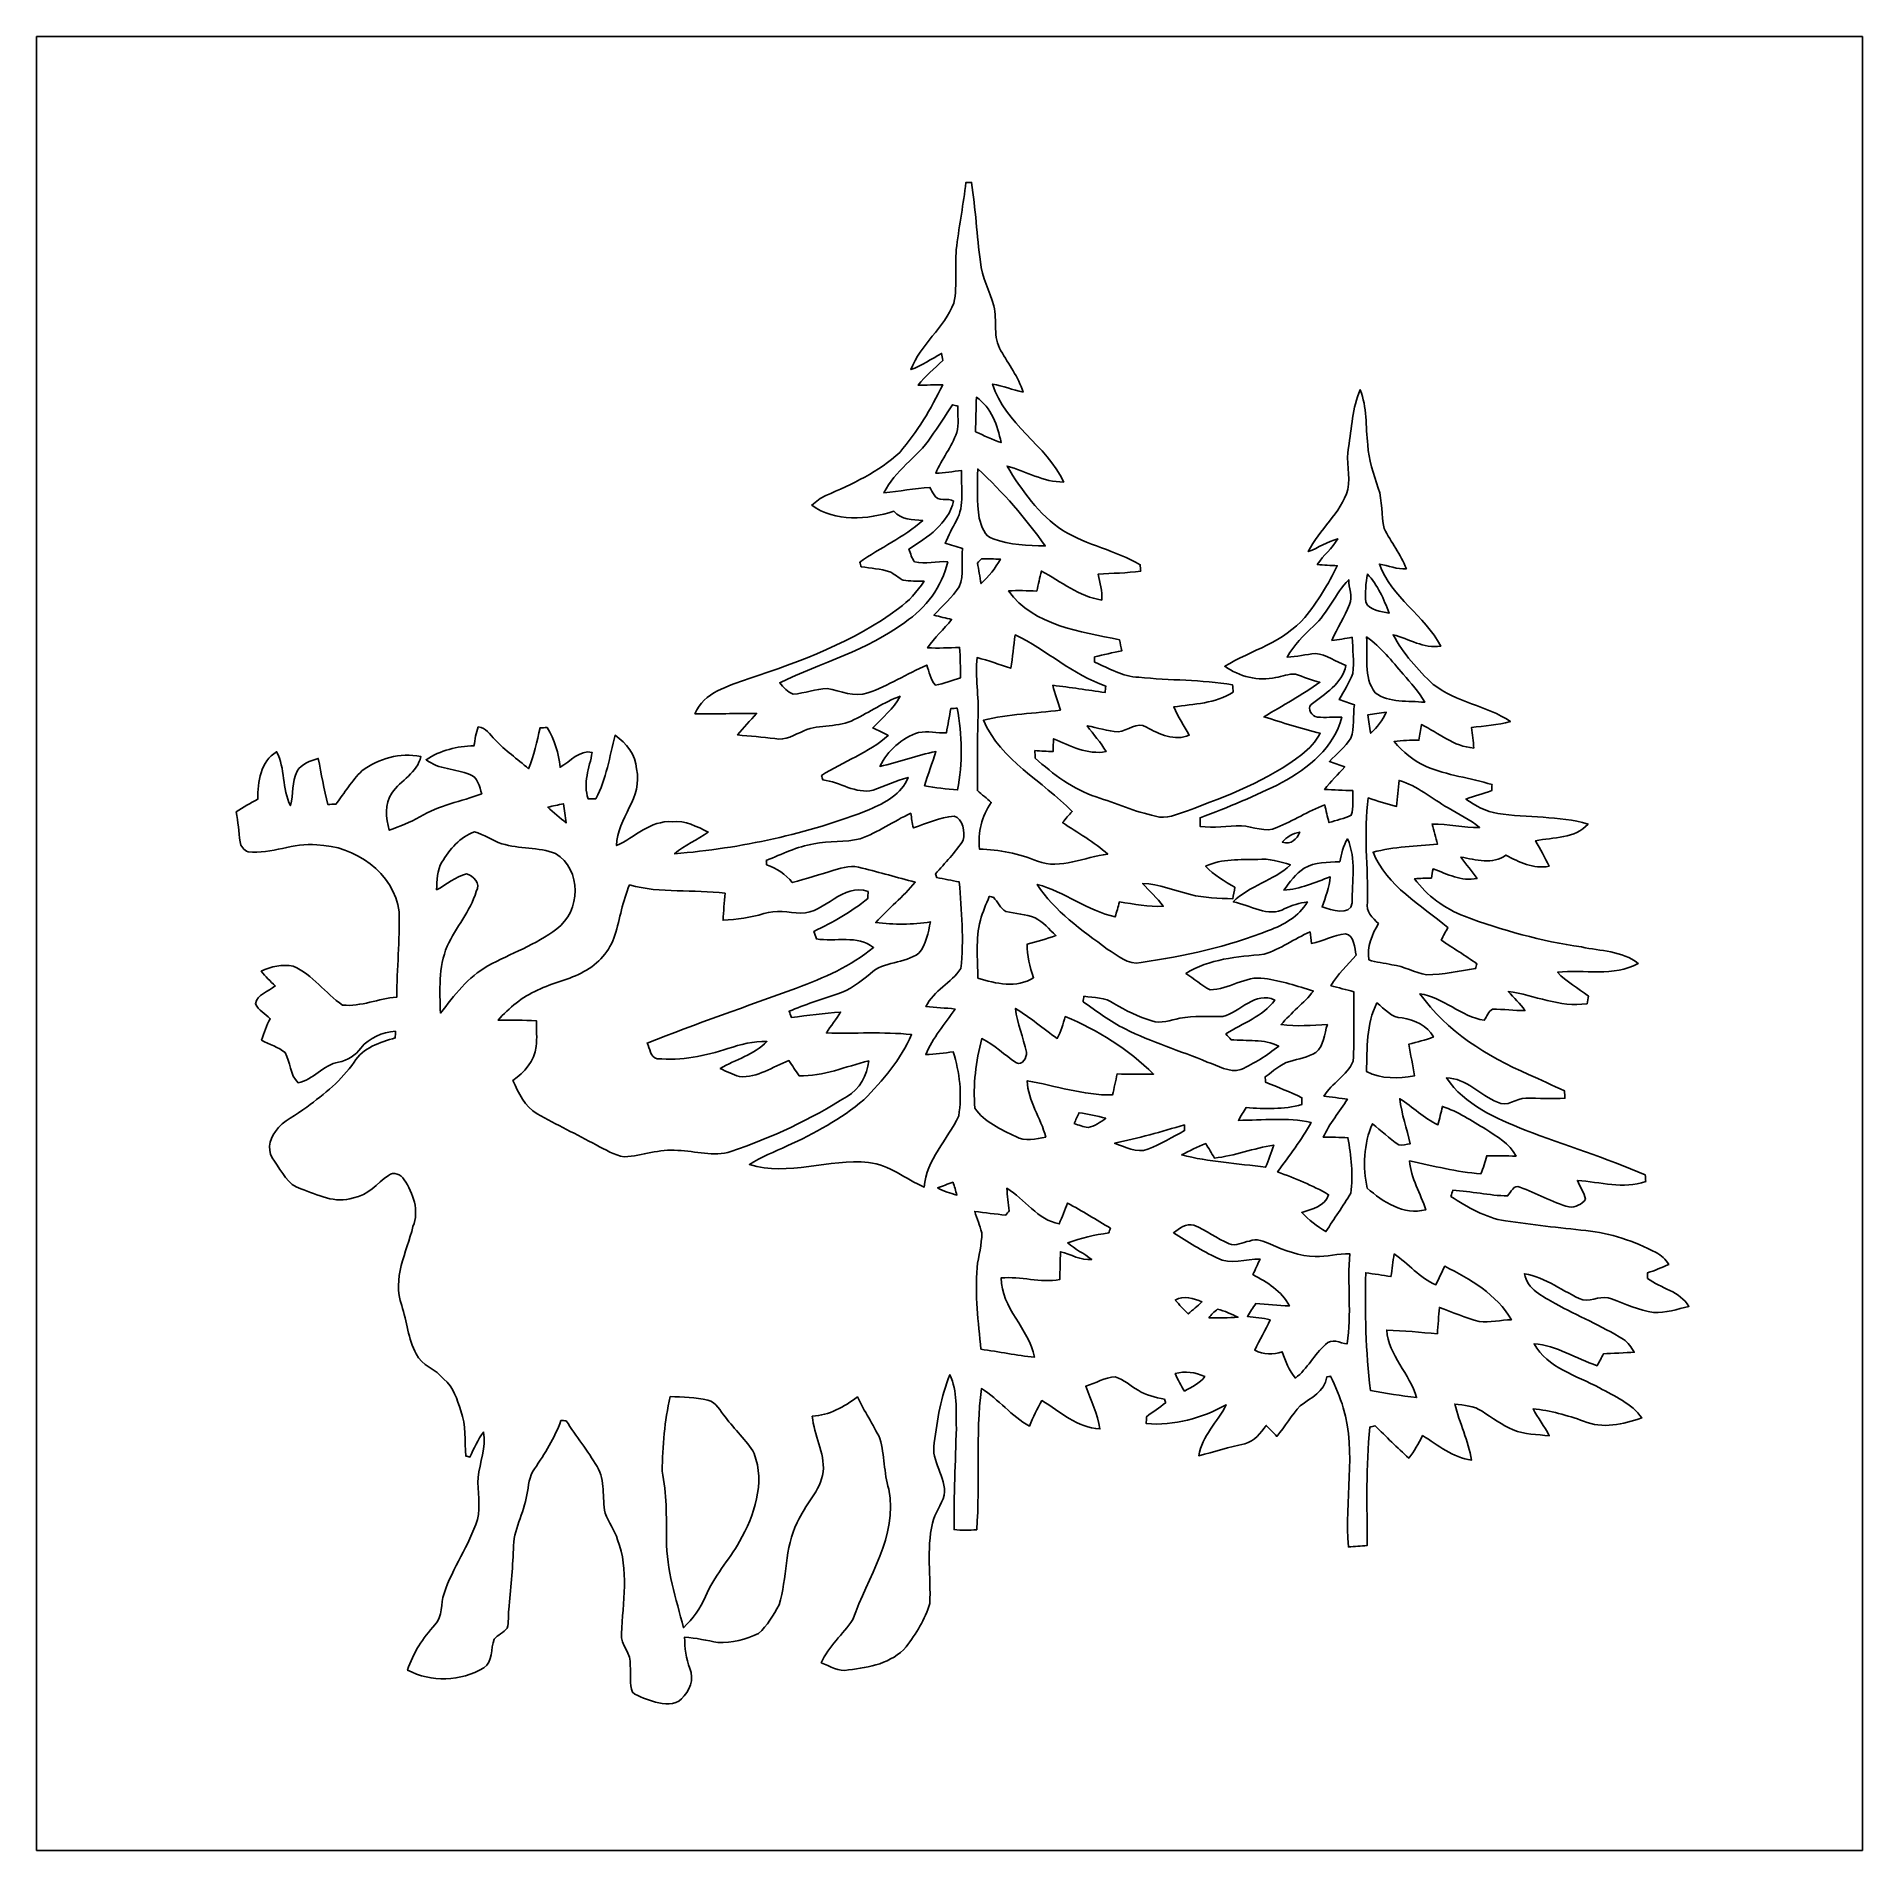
# Model space of a CAD drawing. Header units: centimetres. Extents: x -16.8 to 16.8, y -16.7 to 16.7.
import ezdxf

# ---------------------------------------------------------------- set-up
doc = ezdxf.new("R2010")
doc.units = ezdxf.units.CM
doc.header["$MEASUREMENT"] = 0
doc.layers.add('Layer 1', color=7, linetype='Continuous')

msp = doc.modelspace()

# ---------------------------------------------------------------- linework, layer by layer
at = {"layer": 'Layer 1', "color": 7}
for points, knots in [([(-16.77458, 16.66875), (-16.77458, 16.66875), (16.77458, 16.66875), (16.77458, 16.66875), (16.77458, 16.66875), (16.77458, 16.66875), (16.77458, -16.66875), (16.77458, -16.66875), (16.77458, -16.66875), (16.77458, -16.66875), (-16.77458, -16.66875), (-16.77458, -16.66875), (-16.77458, -16.66875), (-16.77458, -16.66875), (-16.77458, 16.66875), (-16.77458, 16.66875), (-16.77458, 16.66875), (-16.77458, 16.66875), (-16.77458, 16.66875), (-16.77458, 16.66875)], [0, 0, 0, 0, 0.16666667, 0.16666667, 0.16666667, 0.16666667, 0.33333333, 0.33333333, 0.33333333, 0.33333333, 0.5, 0.5, 0.5, 0.5, 0.66666667, 0.66666667, 0.66666667, 0.66666667, 1, 1, 1, 1]), ([(0.30304, 13.98587), (0.25682, 13.59676), (0.18203, 13.21153), (0.1337, 12.82277), (0.1337, 12.82277), (0.08255, 12.47422), (0.15275, 12.11545), (0.08255, 11.76902), (0.08255, 11.76902), (-0.10372, 11.31429), (-0.53269, 11.00667), (-0.70873, 10.54629), (-0.70873, 10.54629), (-0.50906, 10.62073), (-0.33267, 10.74208), (-0.1464, 10.84368), (-0.1464, 10.84368), (-0.13935, 10.8017), (-0.13229, 10.75972), (-0.12524, 10.71739), (-0.12524, 10.71739), (-0.27869, 10.56852), (-0.44309, 10.42917), (-0.5775, 10.2616), (-0.5775, 10.2616), (-0.42686, 10.2616), (-0.27587, 10.26795), (-0.12488, 10.2676), (-0.12488, 10.2676), (-0.3369, 9.82557), (-0.5969, 9.40117), (-0.91334, 9.02652), (-0.91334, 9.02652), (-1.30069, 8.66563), (-1.79105, 8.44021), (-2.27259, 8.23242), (-2.27259, 8.23242), (-2.3682, 8.18903), (-2.4511, 8.12377), (-2.53118, 8.05709), (-2.53118, 8.05709), (-2.1015, 7.73395), (-1.50883, 7.79039), (-1.02129, 7.9435), (-1.02129, 7.9435), (-0.88583, 7.79004), (-0.68051, 7.78545), (-0.49177, 7.77593), (-0.49177, 7.77593), (-0.83855, 7.46231), (-1.27247, 7.27675), (-1.64994, 7.00722), (-1.64994, 7.00722), (-1.64289, 6.98641), (-1.62878, 6.94478), (-1.62137, 6.92397), (-1.62137, 6.92397), (-1.44674, 6.89751), (-1.26753, 6.88552), (-1.09749, 6.83119), (-1.09749, 6.83119), (-1.00753, 6.79344), (-0.94086, 6.71618), (-0.85196, 6.67561), (-0.85196, 6.67561), (-0.72602, 6.65409), (-0.59514, 6.66679), (-0.46708, 6.65798), (-0.46708, 6.65798), (-0.59584, 6.46783), (-0.74507, 6.28897), (-0.93592, 6.15774), (-0.93592, 6.15774), (-1.75683, 5.54249), (-2.73262, 5.18478), (-3.69782, 4.86586), (-3.69782, 4.86586), (-4.06259, 4.72722), (-4.50991, 4.62315), (-4.67748, 4.22346), (-4.67748, 4.22346), (-4.30001, 4.21181), (-3.92254, 4.23333), (-3.54471, 4.22769), (-3.54471, 4.22769), (-3.66254, 4.09787), (-3.78531, 3.97228), (-3.8922, 3.83328), (-3.8922, 3.83328), (-3.66466, 3.81282), (-3.43747, 3.79095), (-3.21028, 3.76802), (-3.21028, 3.76802), (-3.01413, 3.71863), (-2.84586, 3.83893), (-2.67441, 3.90843), (-2.67441, 3.90843), (-2.38231, 4.04001), (-2.03518, 3.96028), (-1.75048, 4.11374), (-1.75048, 4.11374), (-1.46932, 4.25556), (-1.20438, 4.43089), (-0.90946, 4.54519), (-0.90946, 4.54519), (-1.02411, 4.31165), (-1.23825, 4.15219), (-1.4097, 3.96275), (-1.4097, 3.96275), (-1.31374, 3.9183), (-1.21744, 3.87315), (-1.1243, 3.8227), (-1.1243, 3.8227), (-1.48661, 3.5052), (-1.95227, 3.34751), (-2.35126, 3.08575), (-2.35126, 3.08575), (-2.34491, 3.06599), (-2.33221, 3.02648), (-2.32586, 3.00673), (-2.32586, 3.00673), (-2.01119, 2.97392), (-1.72649, 2.7365), (-1.40406, 2.8194), (-1.40406, 2.8194), (-1.18992, 2.8956), (-0.98143, 2.98838), (-0.76235, 3.05082), (-0.76235, 3.05082), (-0.87348, 2.74426), (-1.18921, 2.58727), (-1.46897, 2.45992), (-1.46897, 2.45992), (-2.61338, 2.01471), (-3.82834, 1.74837), (-5.05143, 1.64924), (-5.05143, 1.64924), (-4.86657, 1.81328), (-4.63162, 1.90429), (-4.43159, 2.04717), (-4.43159, 2.04717), (-4.64009, 2.14559), (-4.85528, 2.26871), (-5.09658, 2.23838), (-5.09658, 2.23838), (-5.49557, 2.26378), (-5.77956, 1.95439), (-6.11576, 1.80022), (-6.11576, 1.80022), (-6.11188, 2.30681), (-5.62116, 2.68393), (-5.75169, 3.2071), (-5.75169, 3.2071), (-5.7591, 3.4738), (-5.94078, 3.67877), (-6.14504, 3.82764), (-6.14504, 3.82764), (-6.24699, 3.43464), (-6.30026, 3.0226), (-6.49817, 2.66171), (-6.49817, 2.66171), (-6.53309, 2.66065), (-6.60294, 2.65889), (-6.63751, 2.65783), (-6.63751, 2.65783), (-6.74229, 2.94111), (-6.61317, 3.23144), (-6.5659, 3.51261), (-6.5659, 3.51261), (-6.80473, 3.56411), (-6.96419, 3.34292), (-7.15363, 3.23921), (-7.15363, 3.23921), (-7.17621, 3.49885), (-7.25629, 3.74509), (-7.39387, 3.96663), (-7.39387, 3.96663), (-7.43691, 3.96663), (-7.47924, 3.96663), (-7.52193, 3.96628), (-7.52193, 3.96628), (-7.57731, 3.71122), (-7.63517, 3.45511), (-7.73571, 3.21275), (-7.73571, 3.21275), (-7.93821, 3.39407), (-8.16786, 3.54471), (-8.35096, 3.74721), (-8.35096, 3.74721), (-8.44374, 3.8354), (-8.5157, 3.97087), (-8.65787, 3.9818), (-8.65787, 3.9818), (-8.70409, 3.87103), (-8.71432, 3.74968), (-8.73795, 3.63255), (-8.73795, 3.63255), (-9.05016, 3.62973), (-9.3539, 3.54894), (-9.61602, 3.37749), (-9.61602, 3.37749), (-9.38354, 3.19758), (-9.07697, 3.21028), (-8.8138, 3.10691), (-8.8138, 3.10691), (-8.66422, 3.05858), (-8.63494, 2.87867), (-8.59473, 2.75131), (-8.59473, 2.75131), (-8.97361, 2.61056), (-9.38213, 2.53824), (-9.73208, 2.32763), (-9.73208, 2.32763), (-9.91094, 2.22744), (-10.10214, 2.1523), (-10.29441, 2.08245), (-10.29441, 2.08245), (-10.35156, 2.30434), (-10.38754, 2.56716), (-10.24396, 2.76401), (-10.24396, 2.76401), (-10.08768, 3.00708), (-9.77018, 3.13337), (-9.71515, 3.43923), (-9.71515, 3.43923), (-10.09438, 3.5119), (-10.48949, 3.40325), (-10.79571, 3.17429), (-10.79571, 3.17429), (-10.98021, 2.99085), (-11.11779, 2.76754), (-11.27266, 2.56011), (-11.27266, 2.56011), (-11.32276, 2.5587), (-11.37285, 2.55693), (-11.42294, 2.55517), (-11.42294, 2.55517), (-11.49103, 2.83492), (-11.54218, 3.1182), (-11.59898, 3.40007), (-11.59898, 3.40007), (-11.73903, 3.35209), (-11.90801, 3.30694), (-11.98563, 3.16618), (-11.98563, 3.16618), (-12.08581, 2.97251), (-12.05195, 2.74144), (-12.1091, 2.53436), (-12.1091, 2.53436), (-12.26714, 2.84586), (-12.20011, 3.21663), (-12.36416, 3.5246), (-12.36416, 3.5246), (-12.66155, 3.34504), (-12.70459, 2.96651), (-12.71058, 2.65254), (-12.71058, 2.65254), (-12.84534, 2.57916), (-12.98011, 2.50402), (-13.10746, 2.41794), (-13.10746, 2.41794), (-13.07112, 2.23696), (-13.05454, 2.05317), (-13.03479, 1.86972), (-13.03479, 1.86972), (-13.02385, 1.78717), (-12.96705, 1.7085), (-12.8838, 1.68663), (-12.8838, 1.68663), (-12.45623, 1.64006), (-12.0523, 1.85737), (-11.62473, 1.81081), (-11.62473, 1.81081), (-10.9287, 1.80022), (-10.20621, 1.30351), (-10.10991, 0.58244), (-10.10991, 0.58244), (-10.09932, 0.05927), (-10.15294, -0.4632), (-10.15683, -0.98672), (-10.15683, -0.98672), (-10.49267, -1.00824), (-10.81123, -1.16593), (-11.1506, -1.13206), (-11.1506, -1.13206), (-11.47198, -0.91899), (-11.69458, -0.57079), (-12.0583, -0.41698), (-12.0583, -0.41698), (-12.25691, -0.375), (-12.4654, -0.42404), (-12.64603, -0.50976), (-12.64603, -0.50976), (-12.56841, -0.60713), (-12.47987, -0.69462), (-12.3892, -0.77964), (-12.3892, -0.77964), (-12.51162, -0.883), (-12.72293, -0.93345), (-12.75362, -1.10702), (-12.75362, -1.10702), (-12.6933, -1.22449), (-12.57794, -1.29752), (-12.48057, -1.38148), (-12.48057, -1.38148), (-12.54831, -1.50636), (-12.59875, -1.63936), (-12.63791, -1.77624), (-12.63791, -1.77624), (-12.49856, -1.8609), (-12.33099, -1.90147), (-12.20505, -2.00625), (-12.20505, -2.00625), (-12.10839, -2.18087), (-12.12003, -2.413), (-11.9694, -2.5587), (-11.9694, -2.5587), (-11.68859, -2.51107), (-11.50867, -2.22673), (-11.22433, -2.1784), (-11.22433, -2.1784), (-11.05429, -2.15618), (-10.91918, -2.04964), (-10.81299, -1.92123), (-10.81299, -1.92123), (-10.65918, -1.72685), (-10.42211, -1.63266), (-10.18046, -1.61149), (-10.18046, -1.61149), (-10.18117, -1.64218), (-10.18187, -1.70321), (-10.18258, -1.7339), (-10.18258, -1.7339), (-10.46198, -1.81928), (-10.77701, -1.91382), (-10.94034, -2.17876), (-10.94034, -2.17876), (-11.16506, -2.51425), (-11.4868, -2.76789), (-11.80853, -3.00531), (-11.80853, -3.00531), (-11.99938, -3.15595), (-12.2428, -3.24556), (-12.38462, -3.45264), (-12.38462, -3.45264), (-12.50491, -3.60574), (-12.54301, -3.84951), (-12.39943, -4.00262), (-12.39943, -4.00262), (-12.26749, -4.19206), (-12.15637, -4.4383), (-11.91824, -4.50921), (-11.91824, -4.50921), (-11.60851, -4.61574), (-11.28854, -4.79037), (-10.95234, -4.67536), (-10.95234, -4.67536), (-10.68529, -4.63409), (-10.51842, -4.40619), (-10.30676, -4.26261), (-10.30676, -4.26261), (-10.21433, -4.17901), (-10.07816, -4.24956), (-10.02101, -4.34093), (-10.02101, -4.34093), (-9.85485, -4.58717), (-9.73737, -4.91278), (-9.85767, -5.20347), (-9.85767, -5.20347), (-9.97409, -5.67267), (-10.24573, -6.16373), (-10.06369, -6.65304), (-10.06369, -6.65304), (-9.97232, -6.94761), (-9.94269, -7.26475), (-9.80123, -7.54204), (-9.80123, -7.54204), (-9.69786, -7.76252), (-9.43328, -7.81932), (-9.29111, -8.00735), (-9.29111, -8.00735), (-9.10872, -8.14881), (-9.04628, -8.382), (-8.97961, -8.59155), (-8.97961, -8.59155), (-8.87695, -8.85543), (-8.91117, -9.14294), (-8.88788, -9.41917), (-8.88788, -9.41917), (-8.86883, -9.42446), (-8.83038, -9.43469), (-8.81098, -9.43963), (-8.81098, -9.43963), (-8.73584, -9.28229), (-8.67163, -9.11648), (-8.56015, -8.97996), (-8.56015, -8.97996), (-8.51041, -9.26183), (-8.63424, -9.53382), (-8.65893, -9.81181), (-8.65893, -9.81181), (-8.68398, -10.07004), (-8.6046, -10.33321), (-8.67375, -10.58827), (-8.67375, -10.58827), (-8.82791, -11.06205), (-9.12636, -11.47304), (-9.28723, -11.944), (-9.28723, -11.944), (-9.35284, -12.13309), (-9.30628, -12.36804), (-9.45515, -12.52079), (-9.45515, -12.52079), (-9.67423, -12.76385), (-9.8612, -13.03867), (-9.95715, -13.35476), (-9.95715, -13.35476), (-9.52676, -13.58018), (-8.97326, -13.56501), (-8.55839, -13.31207), (-8.55839, -13.31207), (-8.37847, -13.20624), (-8.43739, -12.95259), (-8.36577, -12.78784), (-8.36577, -12.78784), (-8.30368, -12.70212), (-8.18974, -12.67072), (-8.13012, -12.58323), (-8.13012, -12.58323), (-8.0899, -12.47493), (-8.11495, -12.3511), (-8.09766, -12.24033), (-8.09766, -12.24033), (-8.07156, -11.87027), (-8.02252, -11.50197), (-8.01299, -11.13084), (-8.01299, -11.13084), (-8.02005, -10.77595), (-7.81544, -10.47256), (-7.76499, -10.12966), (-7.76499, -10.12966), (-7.7276, -9.96879), (-7.73359, -9.7917), (-7.62459, -9.65694), (-7.62459, -9.65694), (-7.43903, -9.37401), (-7.24994, -9.08967), (-7.14093, -8.76653), (-7.14093, -8.76653), (-7.11659, -8.76759), (-7.06826, -8.7697), (-7.04391, -8.77076), (-7.04391, -8.77076), (-6.86153, -9.05651), (-6.64386, -9.31898), (-6.47594, -9.61461), (-6.47594, -9.61461), (-6.31508, -9.87072), (-6.38775, -10.18505), (-6.32778, -10.46727), (-6.32778, -10.46727), (-6.26816, -10.63837), (-6.14998, -10.78336), (-6.09706, -10.95834), (-6.09706, -10.95834), (-5.88398, -11.51043), (-6.00463, -12.11016), (-6.02721, -12.68307), (-6.02721, -12.68307), (-6.05226, -12.90073), (-5.83001, -13.04572), (-5.86846, -13.26691), (-5.86846, -13.26691), (-5.84941, -13.4299), (-5.88151, -13.60382), (-5.82648, -13.76151), (-5.82648, -13.76151), (-5.7023, -13.85358), (-5.54955, -13.89768), (-5.40279, -13.94107), (-5.40279, -13.94107), (-5.24439, -13.97917), (-5.04649, -14.01339), (-4.92266, -13.8811), (-4.92266, -13.8811), (-4.78473, -13.7414), (-4.68101, -13.51986), (-4.77203, -13.32653), (-4.77203, -13.32653), (-4.84188, -13.14062), (-4.86339, -12.94342), (-4.86728, -12.74621), (-4.86728, -12.74621), (-4.66019, -12.76315), (-4.45735, -12.80866), (-4.25379, -12.84817), (-4.25379, -12.84817), (-3.99768, -12.85769), (-3.73909, -12.78608), (-3.50732, -12.68377), (-3.50732, -12.68377), (-3.34927, -12.53455), (-3.23356, -12.34334), (-3.1302, -12.15355), (-3.1302, -12.15355), (-2.9785, -11.66001), (-3.03742, -11.11179), (-2.79859, -10.64154), (-2.79859, -10.64154), (-2.65924, -10.31981), (-2.37349, -10.06475), (-2.31987, -9.70844), (-2.31987, -9.70844), (-2.29376, -9.35249), (-2.48885, -9.03605), (-2.52201, -8.68856), (-2.52201, -8.68856), (-2.20874, -8.66987), (-1.93499, -8.51817), (-1.69122, -8.33191), (-1.69122, -8.33191), (-1.56704, -8.59543), (-1.40159, -8.83638), (-1.27776, -9.0999), (-1.27776, -9.0999), (-1.19345, -9.40435), (-1.20509, -9.72573), (-1.11725, -10.02947), (-1.11725, -10.02947), (-0.94192, -10.89907), (-1.50671, -11.64625), (-1.77659, -12.42589), (-1.77659, -12.42589), (-1.95509, -12.69894), (-2.22321, -12.91272), (-2.3555, -13.21788), (-2.3555, -13.21788), (-2.19428, -13.2775), (-2.03835, -13.39427), (-1.85385, -13.3477), (-1.85385, -13.3477), (-1.47638, -13.31172), (-1.05974, -13.22458), (-0.79657, -12.92789), (-0.79657, -12.92789), (-0.61771, -12.68483), (-0.44415, -12.42272), (-0.36124, -12.13026), (-0.36124, -12.13026), (-0.33937, -11.63884), (-0.42545, -11.13755), (-0.31362, -10.65248), (-0.31362, -10.65248), (-0.27305, -10.46868), (-0.14429, -10.32016), (-0.09737, -10.13883), (-0.09737, -10.13883), (-0.04833, -9.7977), (-0.35348, -9.52006), (-0.2794, -9.17893), (-0.2794, -9.17893), (-0.22684, -8.75347), (-0.15522, -8.32344), (0.00635, -7.92445), (0.00635, -7.92445), (0.14887, -8.22995), (0.11889, -8.57991), (0.12629, -8.90764), (0.12629, -8.90764), (0.10936, -9.52818), (0.07655, -10.14836), (0.08467, -10.7696), (0.08467, -10.7696), (0.22296, -10.78794), (0.3616, -10.78159), (0.50059, -10.77419), (0.50059, -10.77419), (0.56409, -9.91059), (0.47696, -9.04134), (0.58491, -8.17951), (0.58491, -8.17951), (0.90699, -8.37459), (1.13594, -8.69068), (1.46967, -8.86813), (1.46967, -8.86813), (1.53882, -8.70867), (1.60443, -8.54639), (1.69862, -8.39964), (1.69862, -8.39964), (2.03447, -8.60848), (2.34809, -8.8967), (2.76225, -8.9221), (2.76225, -8.9221), (2.73262, -8.64376), (2.59151, -8.39717), (2.50472, -8.13541), (2.50472, -8.13541), (2.68429, -8.0839), (2.85432, -7.96643), (3.04588, -7.96607), (3.04588, -7.96607), (3.20534, -8.00841), (3.32564, -8.13153), (3.46604, -8.21161), (3.46604, -8.21161), (3.60927, -8.30827), (3.78319, -8.33826), (3.94864, -8.3753), (3.94864, -8.3753), (3.95429, -8.39188), (3.96557, -8.42539), (3.97122, -8.44232), (3.97122, -8.44232), (3.85445, -8.5277), (3.73627, -8.61131), (3.61985, -8.69703), (3.61985, -8.69703), (3.61844, -8.72843), (3.61562, -8.79158), (3.61421, -8.82297), (3.61421, -8.82297), (4.13032, -8.86672), (4.63479, -8.72349), (5.08423, -8.47866), (5.08423, -8.47866), (4.92619, -8.79828), (4.63656, -9.04699), (4.57906, -9.41493), (4.57906, -9.41493), (4.86198, -9.34438), (5.13927, -9.25371), (5.42537, -9.19445), (5.42537, -9.19445), (5.60458, -9.15211), (5.71359, -8.99372), (5.81942, -8.85684), (5.81942, -8.85684), (5.88539, -8.92246), (5.94889, -8.99054), (6.0138, -9.05792), (6.0138, -9.05792), (6.17008, -8.87977), (6.2805, -8.66493), (6.44384, -8.49383), (6.44384, -8.49383), (6.63998, -8.34743), (6.89539, -8.24336), (6.93032, -7.96678), (6.93032, -7.96678), (6.94831, -7.96325), (6.985, -7.95549), (7.00299, -7.95161), (7.00299, -7.95161), (7.08731, -8.14211), (7.17585, -8.33155), (7.23582, -8.53193), (7.23582, -8.53193), (7.48489, -9.36519), (7.24817, -10.23902), (7.33072, -11.08957), (7.33072, -11.08957), (7.44432, -11.08181), (7.55826, -11.07334), (7.67256, -11.06487), (7.67256, -11.06487), (7.6768, -10.33992), (7.64752, -9.61284), (7.7216, -8.89035), (7.7216, -8.89035), (7.74559, -8.88365), (7.79392, -8.86954), (7.81791, -8.86284), (7.81791, -8.86284), (8.02217, -9.06321), (8.22748, -9.26324), (8.4388, -9.45656), (8.4388, -9.45656), (8.54534, -9.33415), (8.61589, -9.18704), (8.69174, -9.04487), (8.69174, -9.04487), (8.97819, -9.21738), (9.24666, -9.45197), (9.59132, -9.49396), (9.59132, -9.49396), (9.53629, -9.1373), (9.36942, -8.81274), (9.2837, -8.46455), (9.2837, -8.46455), (9.4548, -8.48431), (9.63683, -8.49665), (9.78394, -8.59614), (9.78394, -8.59614), (9.9695, -8.71784), (10.15224, -8.8452), (10.35367, -8.9408), (10.35367, -8.9408), (10.56605, -9.02264), (10.79606, -9.02441), (11.02007, -9.04663), (11.02007, -9.04663), (10.93011, -8.87589), (10.81334, -8.72102), (10.72162, -8.55204), (10.72162, -8.55204), (11.04018, -8.58344), (11.34921, -8.66951), (11.64978, -8.77746), (11.64978, -8.77746), (11.99621, -8.9281), (12.37827, -8.83567), (12.71976, -8.72031), (12.71976, -8.72031), (12.53314, -8.45185), (12.21916, -8.32062), (11.94188, -8.16645), (11.94188, -8.16645), (11.52419, -7.9375), (10.98374, -7.80591), (10.74067, -7.35577), (10.74067, -7.35577), (11.1573, -7.39034), (11.51114, -7.62988), (11.89955, -7.75899), (11.89955, -7.75899), (11.93906, -7.68597), (11.97892, -7.61294), (12.01773, -7.53957), (12.01773, -7.53957), (12.15813, -7.53286), (12.4393, -7.51911), (12.58006, -7.5124), (12.58006, -7.5124), (12.52643, -7.42209), (12.46999, -7.3279), (12.37862, -7.27181), (12.37862, -7.27181), (11.97645, -7.02663), (11.54077, -6.84389), (11.12837, -6.61741), (11.12837, -6.61741), (10.90295, -6.48652), (10.61438, -6.35564), (10.56252, -6.06848), (10.56252, -6.06848), (10.95975, -6.1341), (11.27407, -6.40468), (11.6392, -6.55108), (11.6392, -6.55108), (11.81347, -6.57154), (11.99339, -6.45724), (12.16448, -6.52956), (12.16448, -6.52956), (12.41566, -6.62799), (12.66649, -6.73559), (12.93495, -6.78004), (12.93495, -6.78004), (13.15755, -6.79591), (13.37098, -6.71901), (13.58477, -6.67068), (13.58477, -6.67068), (13.42319, -6.38881), (13.0683, -6.34048), (12.82488, -6.15597), (12.82488, -6.15597), (12.82488, -6.13057), (12.82453, -6.07977), (12.82453, -6.05402), (12.82453, -6.05402), (12.95788, -6.00886), (13.08911, -5.95806), (13.21611, -5.89633), (13.21611, -5.89633), (13.15473, -5.80743), (13.08029, -5.72523), (12.98152, -5.67796), (12.98152, -5.67796), (12.58006, -5.47194), (12.14402, -5.32024), (11.69317, -5.2765), (11.69317, -5.2765), (11.19893, -5.22393), (10.70469, -5.16819), (10.21256, -5.09658), (10.21256, -5.09658), (9.84462, -5.04049), (9.52006, -4.84752), (9.2142, -4.64714), (9.2142, -4.64714), (9.22232, -4.61857), (9.23854, -4.56212), (9.24666, -4.53355), (9.24666, -4.53355), (9.58356, -4.55366), (9.91517, -4.63303), (10.25384, -4.63797), (10.25384, -4.63797), (10.31628, -4.57094), (10.36532, -4.42278), (10.48067, -4.48063), (10.48067, -4.48063), (10.78865, -4.58188), (11.06629, -4.7625), (11.38308, -4.84117), (11.38308, -4.84117), (11.50091, -4.85881), (11.61732, -4.79213), (11.68823, -4.70112), (11.68823, -4.70112), (11.66072, -4.57659), (11.58593, -4.46969), (11.53724, -4.35363), (11.53724, -4.35363), (11.95599, -4.38291), (12.37791, -4.52226), (12.79172, -4.37127), (12.79172, -4.37127), (12.78996, -4.34199), (12.78608, -4.28307), (12.78396, -4.25379), (12.78396, -4.25379), (12.06359, -3.93841), (11.31041, -3.70946), (10.57628, -3.42935), (10.57628, -3.42935), (10.04006, -3.21451), (9.46714, -2.96404), (9.13024, -2.47156), (9.13024, -2.47156), (9.49466, -2.47262), (9.74831, -2.788), (10.06828, -2.91747), (10.06828, -2.91747), (10.24008, -3.01343), (10.41435, -2.84903), (10.58933, -2.83986), (10.58933, -2.83986), (10.82851, -2.84656), (11.06805, -2.85291), (11.30759, -2.84551), (11.30759, -2.84551), (11.30476, -2.8), (11.30265, -2.75484), (11.30053, -2.70969), (11.30053, -2.70969), (11.07863, -2.61197), (10.86485, -2.49767), (10.64084, -2.4063), (10.64084, -2.4063), (9.8739, -2.07574), (9.13342, -1.61325), (8.642, -0.92357), (8.642, -0.92357), (9.07344, -0.99025), (9.39482, -1.34126), (9.82557, -1.41005), (9.82557, -1.41005), (9.87496, -1.34479), (9.89859, -1.2446), (9.97797, -1.20932), (9.97797, -1.20932), (10.17623, -1.19839), (10.37414, -1.24601), (10.57346, -1.23155), (10.57346, -1.23155), (10.4835, -1.10455), (10.37026, -0.99695), (10.26724, -0.88089), (10.26724, -0.88089), (10.75196, -0.94791), (11.21128, -1.18322), (11.71363, -1.10631), (11.71363, -1.10631), (11.72175, -1.05904), (11.73021, -1.01212), (11.73903, -0.9652), (11.73903, -0.9652), (11.54677, -0.82374), (11.33334, -0.70591), (11.17212, -0.52705), (11.17212, -0.52705), (11.65966, -0.47131), (12.20682, -0.61913), (12.65379, -0.36548), (12.65379, -0.36548), (12.36063, -0.13229), (11.96058, -0.14111), (11.61097, -0.06315), (11.61097, -0.06315), (10.87473, 0.04233), (10.15647, 0.24271), (9.46009, 0.50024), (9.46009, 0.50024), (9.10237, 0.64629), (8.7697, 0.87207), (8.54569, 1.19133), (8.54569, 1.19133), (8.64905, 1.19662), (8.74959, 1.20015), (8.85437, 1.20227), (8.85437, 1.20227), (8.86425, 1.25801), (8.87377, 1.3141), (8.88436, 1.36984), (8.88436, 1.36984), (9.14576, 1.27741), (9.404, 1.1363), (9.69222, 1.19592), (9.69222, 1.19592), (9.60014, 1.33138), (9.49113, 1.4538), (9.398, 1.58821), (9.398, 1.58821), (9.67105, 1.53882), (9.97938, 1.44039), (10.22279, 1.62595), (10.22279, 1.62595), (10.46621, 1.49084), (10.72762, 1.36384), (11.01654, 1.41993), (11.01654, 1.41993), (10.94387, 1.58186), (10.85144, 1.7339), (10.76784, 1.88983), (10.76784, 1.88983), (11.09521, 1.95545), (11.49244, 1.92017), (11.73198, 2.19604), (11.73198, 2.19604), (11.19258, 2.35514), (10.62214, 2.29941), (10.07251, 2.39148), (10.07251, 2.39148), (9.85696, 2.42323), (9.66294, 2.52836), (9.48866, 2.65395), (9.48866, 2.65395), (9.6453, 2.70827), (9.80369, 2.75766), (9.96174, 2.80882), (9.96174, 2.80882), (9.9635, 2.83669), (9.96703, 2.89278), (9.96879, 2.92065), (9.96879, 2.92065), (9.5691, 3.04624), (9.14506, 3.08681), (8.75877, 3.25367), (8.75877, 3.25367), (8.52664, 3.35421), (8.33049, 3.51931), (8.16892, 3.71122), (8.16892, 3.71122), (8.31956, 3.73274), (8.47125, 3.73733), (8.6233, 3.73662), (8.6233, 3.73662), (8.63917, 3.83223), (8.6547, 3.92818), (8.67198, 4.02343), (8.67198, 4.02343), (8.9856, 3.86891), (9.26712, 3.61774), (9.63083, 3.59163), (9.63083, 3.59163), (9.62554, 3.71792), (9.60826, 3.84316), (9.58815, 3.96769), (9.58815, 3.96769), (9.82733, 4.00262), (10.07286, 4.01285), (10.30676, 4.07987), (10.30676, 4.07987), (9.8679, 4.37727), (9.30698, 4.42842), (8.88965, 4.76144), (8.88965, 4.76144), (8.60072, 5.02744), (8.33473, 5.32624), (8.14987, 5.67514), (8.14987, 5.67514), (8.44162, 5.59788), (8.71079, 5.41584), (9.02688, 5.46382), (9.02688, 5.46382), (8.73231, 6.02862), (8.11812, 6.35917), (7.89975, 6.97159), (7.89975, 6.97159), (8.0645, 6.94514), (8.22396, 6.87317), (8.39399, 6.88622), (8.39399, 6.88622), (8.29557, 7.15222), (8.10613, 7.37235), (7.9883, 7.62847), (7.9883, 7.62847), (7.92621, 7.87118), (7.96043, 8.13223), (7.87894, 8.37071), (7.87894, 8.37071), (7.79568, 8.63071), (7.69796, 8.89), (7.68456, 9.16552), (7.68456, 9.16552), (7.64117, 9.50066), (7.67856, 9.85943), (7.54345, 10.17658), (7.54345, 10.17658), (7.40163, 9.84144), (7.38893, 9.47208), (7.33072, 9.11754), (7.33072, 9.11754), (7.2771, 8.86142), (7.36882, 8.60002), (7.31943, 8.34355), (7.31943, 8.34355), (7.1882, 7.8994), (6.79274, 7.61012), (6.59201, 7.20372), (6.59201, 7.20372), (6.77651, 7.27322), (6.94514, 7.38011), (7.13458, 7.43832), (7.13458, 7.43832), (7.03615, 7.25946), (6.86717, 7.13634), (6.75816, 6.9656), (6.75816, 6.9656), (6.88022, 6.95149), (7.00052, 6.94655), (7.12399, 6.94267), (7.12399, 6.94267), (6.96313, 6.60506), (6.76592, 6.28262), (6.52886, 5.99334), (6.52886, 5.99334), (6.14398, 5.54214), (5.54955, 5.38621), (5.05601, 5.09446), (5.05601, 5.09446), (5.32589, 4.9082), (5.66949, 4.81189), (5.99475, 4.89091), (5.99475, 4.89091), (6.11399, 4.89973), (6.23288, 4.96394), (6.35423, 4.95088), (6.35423, 4.95088), (6.50452, 4.90044), (6.6488, 4.83482), (6.80579, 4.80272), (6.80579, 4.80272), (6.47947, 4.56389), (6.12069, 4.37586), (5.77674, 4.1656), (5.77674, 4.1656), (6.12105, 4.06188), (6.46148, 3.943), (6.81249, 3.86503), (6.81249, 3.86503), (6.73135, 3.71016), (6.61176, 3.58069), (6.47277, 3.47521), (6.47277, 3.47521), (5.85117, 2.98803), (5.10117, 2.71427), (4.36986, 2.43769), (4.36986, 2.43769), (4.18006, 2.37631), (3.98709, 2.27577), (3.78213, 2.34033), (3.78213, 2.34033), (3.4096, 2.42182), (3.05788, 2.57634), (2.69663, 2.69522), (2.69663, 2.69522), (2.26766, 2.8321), (1.90535, 3.11291), (1.57233, 3.40713), (1.57233, 3.40713), (1.57127, 3.45334), (1.57057, 3.49885), (1.56986, 3.54471), (1.56986, 3.54471), (1.68134, 3.53766), (1.7907, 3.53201), (1.90288, 3.52566), (1.90288, 3.52566), (1.905, 3.60504), (1.90747, 3.68441), (1.91276, 3.76379), (1.91276, 3.76379), (2.21509, 3.62867), (2.5333, 3.46393), (2.8762, 3.52601), (2.8762, 3.52601), (2.77918, 3.69746), (2.64336, 3.84069), (2.53153, 4.00156), (2.53153, 4.00156), (2.72097, 3.96487), (2.90513, 3.90066), (3.09986, 3.89114), (3.09986, 3.89114), (3.27307, 3.90208), (3.4484, 4.08869), (3.6195, 3.9751), (3.6195, 3.9751), (3.85551, 3.84493), (4.13738, 3.71157), (4.40655, 3.83046), (4.40655, 3.83046), (4.30812, 4.00121), (4.1977, 4.1656), (4.1215, 4.34799), (4.1215, 4.34799), (4.49298, 4.40231), (4.88632, 4.40902), (5.21229, 4.62139), (5.21229, 4.62139), (5.20912, 4.6542), (5.20347, 4.72017), (5.2003, 4.75298), (5.2003, 4.75298), (4.63021, 4.84964), (4.04954, 4.83552), (3.47592, 4.89197), (3.47592, 4.89197), (3.18311, 4.90396), (2.92806, 5.06024), (2.66594, 5.17172), (2.66594, 5.17172), (2.66594, 5.19571), (2.66559, 5.24439), (2.66559, 5.26838), (2.66559, 5.26838), (2.83245, 5.30684), (2.99896, 5.34564), (3.16689, 5.38057), (3.16689, 5.38057), (3.15172, 5.44759), (3.1369, 5.51462), (3.12244, 5.5813), (3.12244, 5.5813), (2.40277, 5.74005), (1.55011, 5.83177), (1.08409, 6.47982), (1.08409, 6.47982), (1.2573, 6.49393), (1.43087, 6.48088), (1.60443, 6.47735), (1.60443, 6.47735), (1.6323, 6.60012), (1.65876, 6.72324), (1.68734, 6.84565), (1.68734, 6.84565), (2.0514, 6.65621), (2.37772, 6.3694), (2.79753, 6.31261), (2.79753, 6.31261), (2.8127, 6.47418), (2.76613, 6.63116), (2.72874, 6.78603), (2.72874, 6.78603), (2.99014, 6.80755), (3.25402, 6.80579), (3.51402, 6.84318), (3.51402, 6.84318), (3.51155, 6.87246), (3.50626, 6.93173), (3.50344, 6.96101), (3.50344, 6.96101), (3.05259, 7.22242), (2.52836, 7.32155), (2.08139, 7.58825), (2.08139, 7.58825), (1.645, 7.88564), (1.32609, 8.32732), (1.05728, 8.77429), (1.05728, 8.77429), (1.40723, 8.68292), (1.72579, 8.47478), (2.09938, 8.48042), (2.09938, 8.48042), (1.78082, 9.16305), (1.01529, 9.54052), (0.79199, 10.28241), (0.79199, 10.28241), (0.98143, 10.24643), (1.1624, 10.17729), (1.35079, 10.13425), (1.35079, 10.13425), (1.26788, 10.41294), (1.0862, 10.64366), (0.94509, 10.89307), (0.94509, 10.89307), (0.78916, 11.14037), (0.88089, 11.44623), (0.81351, 11.71751), (0.81351, 11.71751), (0.74295, 11.99092), (0.59126, 12.24068), (0.56833, 12.52608), (0.56833, 12.52608), (0.50377, 13.01186), (0.47837, 13.50186), (0.40428, 13.98623), (0.40428, 13.98623), (0.37888, 13.98623), (0.32808, 13.98587), (0.30304, 13.98587)], [0, 0, 0, 0, 0.00328947, 0.00328947, 0.00328947, 0.00328947, 0.00657895, 0.00657895, 0.00657895, 0.00657895, 0.00986842, 0.00986842, 0.00986842, 0.00986842, 0.01315789, 0.01315789, 0.01315789, 0.01315789, 0.01644737, 0.01644737, 0.01644737, 0.01644737, 0.01973684, 0.01973684, 0.01973684, 0.01973684, 0.02302632, 0.02302632, 0.02302632, 0.02302632, 0.02631579, 0.02631579, 0.02631579, 0.02631579, 0.02960526, 0.02960526, 0.02960526, 0.02960526, 0.03289474, 0.03289474, 0.03289474, 0.03289474, 0.03618421, 0.03618421, 0.03618421, 0.03618421, 0.03947368, 0.03947368, 0.03947368, 0.03947368, 0.04276316, 0.04276316, 0.04276316, 0.04276316, 0.04605263, 0.04605263, 0.04605263, 0.04605263, 0.04934211, 0.04934211, 0.04934211, 0.04934211, 0.05263158, 0.05263158, 0.05263158, 0.05263158, 0.05592105, 0.05592105, 0.05592105, 0.05592105, 0.05921053, 0.05921053, 0.05921053, 0.05921053, 0.0625, 0.0625, 0.0625, 0.0625, 0.06578947, 0.06578947, 0.06578947, 0.06578947, 0.06907895, 0.06907895, 0.06907895, 0.06907895, 0.07236842, 0.07236842, 0.07236842, 0.07236842, 0.07565789, 0.07565789, 0.07565789, 0.07565789, 0.07894737, 0.07894737, 0.07894737, 0.07894737, 0.08223684, 0.08223684, 0.08223684, 0.08223684, 0.08552632, 0.08552632, 0.08552632, 0.08552632, 0.08881579, 0.08881579, 0.08881579, 0.08881579, 0.09210526, 0.09210526, 0.09210526, 0.09210526, 0.09539474, 0.09539474, 0.09539474, 0.09539474, 0.09868421, 0.09868421, 0.09868421, 0.09868421, 0.10197368, 0.10197368, 0.10197368, 0.10197368, 0.10526316, 0.10526316, 0.10526316, 0.10526316, 0.10855263, 0.10855263, 0.10855263, 0.10855263, 0.11184211, 0.11184211, 0.11184211, 0.11184211, 0.11513158, 0.11513158, 0.11513158, 0.11513158, 0.11842105, 0.11842105, 0.11842105, 0.11842105, 0.12171053, 0.12171053, 0.12171053, 0.12171053, 0.125, 0.125, 0.125, 0.125, 0.12828947, 0.12828947, 0.12828947, 0.12828947, 0.13157895, 0.13157895, 0.13157895, 0.13157895, 0.13486842, 0.13486842, 0.13486842, 0.13486842, 0.13815789, 0.13815789, 0.13815789, 0.13815789, 0.14144737, 0.14144737, 0.14144737, 0.14144737, 0.14473684, 0.14473684, 0.14473684, 0.14473684, 0.14802632, 0.14802632, 0.14802632, 0.14802632, 0.15131579, 0.15131579, 0.15131579, 0.15131579, 0.15460526, 0.15460526, 0.15460526, 0.15460526, 0.15789474, 0.15789474, 0.15789474, 0.15789474, 0.16118421, 0.16118421, 0.16118421, 0.16118421, 0.16447368, 0.16447368, 0.16447368, 0.16447368, 0.16776316, 0.16776316, 0.16776316, 0.16776316, 0.17105263, 0.17105263, 0.17105263, 0.17105263, 0.17434211, 0.17434211, 0.17434211, 0.17434211, 0.17763158, 0.17763158, 0.17763158, 0.17763158, 0.18092105, 0.18092105, 0.18092105, 0.18092105, 0.18421053, 0.18421053, 0.18421053, 0.18421053, 0.1875, 0.1875, 0.1875, 0.1875, 0.19078947, 0.19078947, 0.19078947, 0.19078947, 0.19407895, 0.19407895, 0.19407895, 0.19407895, 0.19736842, 0.19736842, 0.19736842, 0.19736842, 0.20065789, 0.20065789, 0.20065789, 0.20065789, 0.20394737, 0.20394737, 0.20394737, 0.20394737, 0.20723684, 0.20723684, 0.20723684, 0.20723684, 0.21052632, 0.21052632, 0.21052632, 0.21052632, 0.21381579, 0.21381579, 0.21381579, 0.21381579, 0.21710526, 0.21710526, 0.21710526, 0.21710526, 0.22039474, 0.22039474, 0.22039474, 0.22039474, 0.22368421, 0.22368421, 0.22368421, 0.22368421, 0.22697368, 0.22697368, 0.22697368, 0.22697368, 0.23026316, 0.23026316, 0.23026316, 0.23026316, 0.23355263, 0.23355263, 0.23355263, 0.23355263, 0.23684211, 0.23684211, 0.23684211, 0.23684211, 0.24013158, 0.24013158, 0.24013158, 0.24013158, 0.24342105, 0.24342105, 0.24342105, 0.24342105, 0.24671053, 0.24671053, 0.24671053, 0.24671053, 0.25, 0.25, 0.25, 0.25, 0.25328947, 0.25328947, 0.25328947, 0.25328947, 0.25657895, 0.25657895, 0.25657895, 0.25657895, 0.25986842, 0.25986842, 0.25986842, 0.25986842, 0.26315789, 0.26315789, 0.26315789, 0.26315789, 0.26644737, 0.26644737, 0.26644737, 0.26644737, 0.26973684, 0.26973684, 0.26973684, 0.26973684, 0.27302632, 0.27302632, 0.27302632, 0.27302632, 0.27631579, 0.27631579, 0.27631579, 0.27631579, 0.27960526, 0.27960526, 0.27960526, 0.27960526, 0.28289474, 0.28289474, 0.28289474, 0.28289474, 0.28618421, 0.28618421, 0.28618421, 0.28618421, 0.28947368, 0.28947368, 0.28947368, 0.28947368, 0.29276316, 0.29276316, 0.29276316, 0.29276316, 0.29605263, 0.29605263, 0.29605263, 0.29605263, 0.29934211, 0.29934211, 0.29934211, 0.29934211, 0.30263158, 0.30263158, 0.30263158, 0.30263158, 0.30592105, 0.30592105, 0.30592105, 0.30592105, 0.30921053, 0.30921053, 0.30921053, 0.30921053, 0.3125, 0.3125, 0.3125, 0.3125, 0.31578947, 0.31578947, 0.31578947, 0.31578947, 0.31907895, 0.31907895, 0.31907895, 0.31907895, 0.32236842, 0.32236842, 0.32236842, 0.32236842, 0.32565789, 0.32565789, 0.32565789, 0.32565789, 0.32894737, 0.32894737, 0.32894737, 0.32894737, 0.33223684, 0.33223684, 0.33223684, 0.33223684, 0.33552632, 0.33552632, 0.33552632, 0.33552632, 0.33881579, 0.33881579, 0.33881579, 0.33881579, 0.34210526, 0.34210526, 0.34210526, 0.34210526, 0.34539474, 0.34539474, 0.34539474, 0.34539474, 0.34868421, 0.34868421, 0.34868421, 0.34868421, 0.35197368, 0.35197368, 0.35197368, 0.35197368, 0.35526316, 0.35526316, 0.35526316, 0.35526316, 0.35855263, 0.35855263, 0.35855263, 0.35855263, 0.36184211, 0.36184211, 0.36184211, 0.36184211, 0.36513158, 0.36513158, 0.36513158, 0.36513158, 0.36842105, 0.36842105, 0.36842105, 0.36842105, 0.37171053, 0.37171053, 0.37171053, 0.37171053, 0.375, 0.375, 0.375, 0.375, 0.37828947, 0.37828947, 0.37828947, 0.37828947, 0.38157895, 0.38157895, 0.38157895, 0.38157895, 0.38486842, 0.38486842, 0.38486842, 0.38486842, 0.38815789, 0.38815789, 0.38815789, 0.38815789, 0.39144737, 0.39144737, 0.39144737, 0.39144737, 0.39473684, 0.39473684, 0.39473684, 0.39473684, 0.39802632, 0.39802632, 0.39802632, 0.39802632, 0.40131579, 0.40131579, 0.40131579, 0.40131579, 0.40460526, 0.40460526, 0.40460526, 0.40460526, 0.40789474, 0.40789474, 0.40789474, 0.40789474, 0.41118421, 0.41118421, 0.41118421, 0.41118421, 0.41447368, 0.41447368, 0.41447368, 0.41447368, 0.41776316, 0.41776316, 0.41776316, 0.41776316, 0.42105263, 0.42105263, 0.42105263, 0.42105263, 0.42434211, 0.42434211, 0.42434211, 0.42434211, 0.42763158, 0.42763158, 0.42763158, 0.42763158, 0.43092105, 0.43092105, 0.43092105, 0.43092105, 0.43421053, 0.43421053, 0.43421053, 0.43421053, 0.4375, 0.4375, 0.4375, 0.4375, 0.44078947, 0.44078947, 0.44078947, 0.44078947, 0.44407895, 0.44407895, 0.44407895, 0.44407895, 0.44736842, 0.44736842, 0.44736842, 0.44736842, 0.45065789, 0.45065789, 0.45065789, 0.45065789, 0.45394737, 0.45394737, 0.45394737, 0.45394737, 0.45723684, 0.45723684, 0.45723684, 0.45723684, 0.46052632, 0.46052632, 0.46052632, 0.46052632, 0.46381579, 0.46381579, 0.46381579, 0.46381579, 0.46710526, 0.46710526, 0.46710526, 0.46710526, 0.47039474, 0.47039474, 0.47039474, 0.47039474, 0.47368421, 0.47368421, 0.47368421, 0.47368421, 0.47697368, 0.47697368, 0.47697368, 0.47697368, 0.48026316, 0.48026316, 0.48026316, 0.48026316, 0.48355263, 0.48355263, 0.48355263, 0.48355263, 0.48684211, 0.48684211, 0.48684211, 0.48684211, 0.49013158, 0.49013158, 0.49013158, 0.49013158, 0.49342105, 0.49342105, 0.49342105, 0.49342105, 0.49671053, 0.49671053, 0.49671053, 0.49671053, 0.5, 0.5, 0.5, 0.5, 0.50328947, 0.50328947, 0.50328947, 0.50328947, 0.50657895, 0.50657895, 0.50657895, 0.50657895, 0.50986842, 0.50986842, 0.50986842, 0.50986842, 0.51315789, 0.51315789, 0.51315789, 0.51315789, 0.51644737, 0.51644737, 0.51644737, 0.51644737, 0.51973684, 0.51973684, 0.51973684, 0.51973684, 0.52302632, 0.52302632, 0.52302632, 0.52302632, 0.52631579, 0.52631579, 0.52631579, 0.52631579, 0.52960526, 0.52960526, 0.52960526, 0.52960526, 0.53289474, 0.53289474, 0.53289474, 0.53289474, 0.53618421, 0.53618421, 0.53618421, 0.53618421, 0.53947368, 0.53947368, 0.53947368, 0.53947368, 0.54276316, 0.54276316, 0.54276316, 0.54276316, 0.54605263, 0.54605263, 0.54605263, 0.54605263, 0.54934211, 0.54934211, 0.54934211, 0.54934211, 0.55263158, 0.55263158, 0.55263158, 0.55263158, 0.55592105, 0.55592105, 0.55592105, 0.55592105, 0.55921053, 0.55921053, 0.55921053, 0.55921053, 0.5625, 0.5625, 0.5625, 0.5625, 0.56578947, 0.56578947, 0.56578947, 0.56578947, 0.56907895, 0.56907895, 0.56907895, 0.56907895, 0.57236842, 0.57236842, 0.57236842, 0.57236842, 0.57565789, 0.57565789, 0.57565789, 0.57565789, 0.57894737, 0.57894737, 0.57894737, 0.57894737, 0.58223684, 0.58223684, 0.58223684, 0.58223684, 0.58552632, 0.58552632, 0.58552632, 0.58552632, 0.58881579, 0.58881579, 0.58881579, 0.58881579, 0.59210526, 0.59210526, 0.59210526, 0.59210526, 0.59539474, 0.59539474, 0.59539474, 0.59539474, 0.59868421, 0.59868421, 0.59868421, 0.59868421, 0.60197368, 0.60197368, 0.60197368, 0.60197368, 0.60526316, 0.60526316, 0.60526316, 0.60526316, 0.60855263, 0.60855263, 0.60855263, 0.60855263, 0.61184211, 0.61184211, 0.61184211, 0.61184211, 0.61513158, 0.61513158, 0.61513158, 0.61513158, 0.61842105, 0.61842105, 0.61842105, 0.61842105, 0.62171053, 0.62171053, 0.62171053, 0.62171053, 0.625, 0.625, 0.625, 0.625, 0.62828947, 0.62828947, 0.62828947, 0.62828947, 0.63157895, 0.63157895, 0.63157895, 0.63157895, 0.63486842, 0.63486842, 0.63486842, 0.63486842, 0.63815789, 0.63815789, 0.63815789, 0.63815789, 0.64144737, 0.64144737, 0.64144737, 0.64144737, 0.64473684, 0.64473684, 0.64473684, 0.64473684, 0.64802632, 0.64802632, 0.64802632, 0.64802632, 0.65131579, 0.65131579, 0.65131579, 0.65131579, 0.65460526, 0.65460526, 0.65460526, 0.65460526, 0.65789474, 0.65789474, 0.65789474, 0.65789474, 0.66118421, 0.66118421, 0.66118421, 0.66118421, 0.66447368, 0.66447368, 0.66447368, 0.66447368, 0.66776316, 0.66776316, 0.66776316, 0.66776316, 0.67105263, 0.67105263, 0.67105263, 0.67105263, 0.67434211, 0.67434211, 0.67434211, 0.67434211, 0.67763158, 0.67763158, 0.67763158, 0.67763158, 0.68092105, 0.68092105, 0.68092105, 0.68092105, 0.68421053, 0.68421053, 0.68421053, 0.68421053, 0.6875, 0.6875, 0.6875, 0.6875, 0.69078947, 0.69078947, 0.69078947, 0.69078947, 0.69407895, 0.69407895, 0.69407895, 0.69407895, 0.69736842, 0.69736842, 0.69736842, 0.69736842, 0.70065789, 0.70065789, 0.70065789, 0.70065789, 0.70394737, 0.70394737, 0.70394737, 0.70394737, 0.70723684, 0.70723684, 0.70723684, 0.70723684, 0.71052632, 0.71052632, 0.71052632, 0.71052632, 0.71381579, 0.71381579, 0.71381579, 0.71381579, 0.71710526, 0.71710526, 0.71710526, 0.71710526, 0.72039474, 0.72039474, 0.72039474, 0.72039474, 0.72368421, 0.72368421, 0.72368421, 0.72368421, 0.72697368, 0.72697368, 0.72697368, 0.72697368, 0.73026316, 0.73026316, 0.73026316, 0.73026316, 0.73355263, 0.73355263, 0.73355263, 0.73355263, 0.73684211, 0.73684211, 0.73684211, 0.73684211, 0.74013158, 0.74013158, 0.74013158, 0.74013158, 0.74342105, 0.74342105, 0.74342105, 0.74342105, 0.74671053, 0.74671053, 0.74671053, 0.74671053, 0.75, 0.75, 0.75, 0.75, 0.75328947, 0.75328947, 0.75328947, 0.75328947, 0.75657895, 0.75657895, 0.75657895, 0.75657895, 0.75986842, 0.75986842, 0.75986842, 0.75986842, 0.76315789, 0.76315789, 0.76315789, 0.76315789, 0.76644737, 0.76644737, 0.76644737, 0.76644737, 0.76973684, 0.76973684, 0.76973684, 0.76973684, 0.77302632, 0.77302632, 0.77302632, 0.77302632, 0.77631579, 0.77631579, 0.77631579, 0.77631579, 0.77960526, 0.77960526, 0.77960526, 0.77960526, 0.78289474, 0.78289474, 0.78289474, 0.78289474, 0.78618421, 0.78618421, 0.78618421, 0.78618421, 0.78947368, 0.78947368, 0.78947368, 0.78947368, 0.79276316, 0.79276316, 0.79276316, 0.79276316, 0.79605263, 0.79605263, 0.79605263, 0.79605263, 0.79934211, 0.79934211, 0.79934211, 0.79934211, 0.80263158, 0.80263158, 0.80263158, 0.80263158, 0.80592105, 0.80592105, 0.80592105, 0.80592105, 0.80921053, 0.80921053, 0.80921053, 0.80921053, 0.8125, 0.8125, 0.8125, 0.8125, 0.81578947, 0.81578947, 0.81578947, 0.81578947, 0.81907895, 0.81907895, 0.81907895, 0.81907895, 0.82236842, 0.82236842, 0.82236842, 0.82236842, 0.82565789, 0.82565789, 0.82565789, 0.82565789, 0.82894737, 0.82894737, 0.82894737, 0.82894737, 0.83223684, 0.83223684, 0.83223684, 0.83223684, 0.83552632, 0.83552632, 0.83552632, 0.83552632, 0.83881579, 0.83881579, 0.83881579, 0.83881579, 0.84210526, 0.84210526, 0.84210526, 0.84210526, 0.84539474, 0.84539474, 0.84539474, 0.84539474, 0.84868421, 0.84868421, 0.84868421, 0.84868421, 0.85197368, 0.85197368, 0.85197368, 0.85197368, 0.85526316, 0.85526316, 0.85526316, 0.85526316, 0.85855263, 0.85855263, 0.85855263, 0.85855263, 0.86184211, 0.86184211, 0.86184211, 0.86184211, 0.86513158, 0.86513158, 0.86513158, 0.86513158, 0.86842105, 0.86842105, 0.86842105, 0.86842105, 0.87171053, 0.87171053, 0.87171053, 0.87171053, 0.875, 0.875, 0.875, 0.875, 0.87828947, 0.87828947, 0.87828947, 0.87828947, 0.88157895, 0.88157895, 0.88157895, 0.88157895, 0.88486842, 0.88486842, 0.88486842, 0.88486842, 0.88815789, 0.88815789, 0.88815789, 0.88815789, 0.89144737, 0.89144737, 0.89144737, 0.89144737, 0.89473684, 0.89473684, 0.89473684, 0.89473684, 0.89802632, 0.89802632, 0.89802632, 0.89802632, 0.90131579, 0.90131579, 0.90131579, 0.90131579, 0.90460526, 0.90460526, 0.90460526, 0.90460526, 0.90789474, 0.90789474, 0.90789474, 0.90789474, 0.91118421, 0.91118421, 0.91118421, 0.91118421, 0.91447368, 0.91447368, 0.91447368, 0.91447368, 0.91776316, 0.91776316, 0.91776316, 0.91776316, 0.92105263, 0.92105263, 0.92105263, 0.92105263, 0.92434211, 0.92434211, 0.92434211, 0.92434211, 0.92763158, 0.92763158, 0.92763158, 0.92763158, 0.93092105, 0.93092105, 0.93092105, 0.93092105, 0.93421053, 0.93421053, 0.93421053, 0.93421053, 0.9375, 0.9375, 0.9375, 0.9375, 0.94078947, 0.94078947, 0.94078947, 0.94078947, 0.94407895, 0.94407895, 0.94407895, 0.94407895, 0.94736842, 0.94736842, 0.94736842, 0.94736842, 0.95065789, 0.95065789, 0.95065789, 0.95065789, 0.95394737, 0.95394737, 0.95394737, 0.95394737, 0.95723684, 0.95723684, 0.95723684, 0.95723684, 0.96052632, 0.96052632, 0.96052632, 0.96052632, 0.96381579, 0.96381579, 0.96381579, 0.96381579, 0.96710526, 0.96710526, 0.96710526, 0.96710526, 0.97039474, 0.97039474, 0.97039474, 0.97039474, 0.97368421, 0.97368421, 0.97368421, 0.97368421, 0.97697368, 0.97697368, 0.97697368, 0.97697368, 0.98026316, 0.98026316, 0.98026316, 0.98026316, 0.98355263, 0.98355263, 0.98355263, 0.98355263, 0.98684211, 0.98684211, 0.98684211, 0.98684211, 0.99013158, 0.99013158, 0.99013158, 0.99013158, 0.99342105, 0.99342105, 0.99342105, 0.99342105, 1, 1, 1, 1]), ([(-0.34219, 9.3024), (-0.20673, 9.4996), (-0.07338, 9.69857), (0.05362, 9.90141), (0.05362, 9.90141), (0.07902, 9.89542), (0.12982, 9.88342), (0.15558, 9.87778), (0.15558, 9.87778), (0.14464, 9.71621), (0.17674, 9.54793), (0.13441, 9.38918), (0.13441, 9.38918), (0.03563, 9.12636), (-0.13899, 8.90129), (-0.25153, 8.64447), (-0.25153, 8.64447), (-0.09243, 8.64729), (0.06456, 8.67586), (0.2226, 8.69103), (0.2226, 8.69103), (0.20391, 8.38906), (0.28399, 8.05074), (0.12735, 7.77346), (0.12735, 7.77346), (0.05468, 7.63552), (-0.02223, 7.4997), (-0.08043, 7.35471), (-0.08043, 7.35471), (0.02328, 7.32755), (0.13582, 7.29474), (0.24095, 7.26158), (0.24095, 7.26158), (0.21308, 7.03051), (0.27376, 6.77757), (0.17921, 6.55743), (0.17921, 6.55743), (0.05292, 6.35988), (-0.12947, 6.20748), (-0.2854, 6.03426), (-0.2854, 6.03426), (-0.1778, 6.00639), (-0.06914, 5.98135), (0.03951, 5.95454), (0.03951, 5.95454), (-0.10125, 5.77532), (-0.27728, 5.62504), (-0.40181, 5.43313), (-0.40181, 5.43313), (-0.20602, 5.42608), (-0.01023, 5.43278), (0.18591, 5.44019), (0.18591, 5.44019), (0.19756, 5.25498), (0.20214, 5.06906), (0.20214, 4.8835), (0.20214, 4.8835), (0.04763, 4.84046), (-0.09948, 4.76744), (-0.25964, 4.75051), (-0.25964, 4.75051), (-0.35525, 4.84858), (-0.37112, 4.99392), (-0.41804, 5.11739), (-0.41804, 5.11739), (-0.78458, 4.959), (-1.12078, 4.73428), (-1.50001, 4.60622), (-1.50001, 4.60622), (-1.7526, 4.52155), (-2.00025, 4.64114), (-2.24508, 4.68489), (-2.24508, 4.68489), (-2.45745, 4.68489), (-2.65889, 4.59387), (-2.8702, 4.58435), (-2.8702, 4.58435), (-2.9778, 4.61433), (-3.04729, 4.71487), (-3.12032, 4.79284), (-3.12032, 4.79284), (-2.35162, 5.15761), (-1.51377, 5.39044), (-0.82197, 5.90233), (-0.82197, 5.90233), (-0.43674, 6.16091), (-0.13476, 6.5599), (-0.03246, 7.01534), (-0.03246, 7.01534), (-0.23495, 7.03615), (-0.44168, 6.96524), (-0.64064, 7.01252), (-0.64064, 7.01252), (-0.69462, 7.0799), (-0.71367, 7.17162), (-0.74577, 7.24817), (-0.74577, 7.24817), (-0.40252, 7.46584), (-0.02681, 7.70996), (0.07514, 8.13082), (0.07514, 8.13082), (-0.0194, 8.19573), (-0.22472, 8.11283), (-0.28434, 8.24653), (-0.28434, 8.24653), (-0.3115, 8.29028), (-0.33584, 8.33579), (-0.36054, 8.38094), (-0.36054, 8.38094), (-0.64311, 8.36013), (-0.92251, 8.31286), (-1.20368, 8.2804), (-1.20368, 8.2804), (-1.00753, 8.69527), (-0.59584, 8.93198), (-0.34219, 9.3024)], [0, 0, 0, 0, 0.03333333, 0.03333333, 0.03333333, 0.03333333, 0.06666667, 0.06666667, 0.06666667, 0.06666667, 0.1, 0.1, 0.1, 0.1, 0.13333333, 0.13333333, 0.13333333, 0.13333333, 0.16666667, 0.16666667, 0.16666667, 0.16666667, 0.2, 0.2, 0.2, 0.2, 0.23333333, 0.23333333, 0.23333333, 0.23333333, 0.26666667, 0.26666667, 0.26666667, 0.26666667, 0.3, 0.3, 0.3, 0.3, 0.33333333, 0.33333333, 0.33333333, 0.33333333, 0.36666667, 0.36666667, 0.36666667, 0.36666667, 0.4, 0.4, 0.4, 0.4, 0.43333333, 0.43333333, 0.43333333, 0.43333333, 0.46666667, 0.46666667, 0.46666667, 0.46666667, 0.5, 0.5, 0.5, 0.5, 0.53333333, 0.53333333, 0.53333333, 0.53333333, 0.56666667, 0.56666667, 0.56666667, 0.56666667, 0.6, 0.6, 0.6, 0.6, 0.63333333, 0.63333333, 0.63333333, 0.63333333, 0.66666667, 0.66666667, 0.66666667, 0.66666667, 0.7, 0.7, 0.7, 0.7, 0.73333333, 0.73333333, 0.73333333, 0.73333333, 0.76666667, 0.76666667, 0.76666667, 0.76666667, 0.8, 0.8, 0.8, 0.8, 0.83333333, 0.83333333, 0.83333333, 0.83333333, 0.86666667, 0.86666667, 0.86666667, 0.86666667, 0.9, 0.9, 0.9, 0.9, 0.93333333, 0.93333333, 0.93333333, 0.93333333, 1, 1, 1, 1]), ([(0.4953, 10.0397), (0.76659, 9.85202), (0.88583, 9.51794), (0.94721, 9.20715), (0.94721, 9.20715), (0.78669, 9.26218), (0.63253, 9.33415), (0.47801, 9.404), (0.47801, 9.404), (0.48331, 9.61602), (0.48789, 9.82768), (0.4953, 10.0397)], [0, 0, 0, 0, 0.25, 0.25, 0.25, 0.25, 0.5, 0.5, 0.5, 0.5, 1, 1, 1, 1]), ([(0.51999, 8.72314), (0.98178, 8.29733), (1.39912, 7.82038), (1.7586, 7.30567), (1.7586, 7.30567), (1.43757, 7.31202), (1.10808, 7.32331), (0.80327, 7.43444), (0.80327, 7.43444), (0.63817, 7.48206), (0.58843, 7.66904), (0.54716, 7.8165), (0.54716, 7.8165), (0.49671, 8.11565), (0.514, 8.42151), (0.51999, 8.72314)], [0, 0, 0, 0, 0.2, 0.2, 0.2, 0.2, 0.4, 0.4, 0.4, 0.4, 0.6, 0.6, 0.6, 0.6, 1, 1, 1, 1]), ([(0.5909, 7.07143), (0.70414, 7.07037), (0.82056, 7.06684), (0.93451, 7.06332), (0.93451, 7.06332), (0.84032, 6.89681), (0.72425, 6.74017), (0.57961, 6.61423), (0.57961, 6.61423), (0.55598, 6.74158), (0.53622, 6.86611), (0.51294, 6.99241), (0.51294, 6.99241), (0.53869, 7.01887), (0.5648, 7.04532), (0.5909, 7.07143)], [0, 0, 0, 0, 0.2, 0.2, 0.2, 0.2, 0.4, 0.4, 0.4, 0.4, 0.6, 0.6, 0.6, 0.6, 1, 1, 1, 1]), ([(7.67856, 6.79027), (7.86589, 6.58636), (7.98442, 6.32954), (8.07579, 6.0706), (8.07579, 6.0706), (7.92586, 6.10764), (7.72266, 6.11399), (7.64716, 6.2738), (7.64716, 6.2738), (7.63552, 6.44666), (7.64716, 6.62023), (7.67856, 6.79027)], [0, 0, 0, 0, 0.25, 0.25, 0.25, 0.25, 0.5, 0.5, 0.5, 0.5, 1, 1, 1, 1]), ([(6.68972, 5.83459), (6.95537, 6.07836), (7.08519, 6.42867), (7.33425, 6.68655), (7.33425, 6.68655), (7.33354, 6.53979), (7.41539, 6.37505), (7.35189, 6.22935), (7.35189, 6.22935), (7.25558, 6.00392), (7.12646, 5.79438), (7.02522, 5.57107), (7.02522, 5.57107), (7.1501, 5.58165), (7.27322, 5.60705), (7.39704, 5.62822), (7.39704, 5.62822), (7.41151, 5.40702), (7.43197, 5.18478), (7.41221, 4.96323), (7.41221, 4.96323), (7.3473, 4.7946), (7.24852, 4.6415), (7.16068, 4.48416), (7.16068, 4.48416), (7.25276, 4.451), (7.34519, 4.4196), (7.43832, 4.38644), (7.43832, 4.38644), (7.4101, 4.18465), (7.4489, 3.96558), (7.37341, 3.77225), (7.37341, 3.77225), (7.27392, 3.60468), (7.11094, 3.48933), (6.98182, 3.34645), (6.98182, 3.34645), (7.07461, 3.31223), (7.16809, 3.27942), (7.26158, 3.24626), (7.26158, 3.24626), (7.13881, 3.10762), (7.00652, 2.9778), (6.89081, 2.83316), (6.89081, 2.83316), (7.06332, 2.82046), (7.23653, 2.81481), (7.40939, 2.80917), (7.40939, 2.80917), (7.40904, 2.65889), (7.42774, 2.50331), (7.38223, 2.35797), (7.38223, 2.35797), (7.25064, 2.29835), (7.11059, 2.26166), (6.97159, 2.22356), (6.97159, 2.22356), (6.94443, 2.33186), (6.92044, 2.43981), (6.89328, 2.54706), (6.89328, 2.54706), (6.58848, 2.43417), (6.31684, 2.24931), (6.0131, 2.13431), (6.0131, 2.13431), (5.80566, 2.02353), (5.57953, 2.15547), (5.36399, 2.16323), (5.36399, 2.16323), (5.11069, 2.165), (4.85669, 2.11737), (4.60375, 2.15265), (4.60375, 2.15265), (4.60375, 2.20592), (4.60375, 2.25884), (4.60446, 2.31175), (4.60446, 2.31175), (5.11634, 2.5019), (5.62187, 2.7118), (6.10905, 2.95839), (6.10905, 2.95839), (6.5913, 3.21804), (7.07037, 3.60433), (7.20725, 4.15925), (7.20725, 4.15925), (7.05661, 4.16595), (6.90739, 4.14479), (6.75852, 4.16137), (6.75852, 4.16137), (6.65833, 4.17371), (6.56061, 4.30883), (6.64633, 4.39279), (6.64633, 4.39279), (6.89434, 4.59423), (7.21642, 4.76567), (7.28486, 5.10963), (7.28486, 5.10963), (7.09507, 5.17454), (6.93032, 5.31107), (6.72606, 5.32836), (6.72606, 5.32836), (6.55038, 5.31601), (6.37893, 5.26874), (6.20254, 5.26486), (6.20254, 5.26486), (6.32954, 5.48287), (6.50311, 5.66667), (6.68972, 5.83459)], [0, 0, 0, 0, 0.03571429, 0.03571429, 0.03571429, 0.03571429, 0.07142857, 0.07142857, 0.07142857, 0.07142857, 0.10714286, 0.10714286, 0.10714286, 0.10714286, 0.14285714, 0.14285714, 0.14285714, 0.14285714, 0.17857143, 0.17857143, 0.17857143, 0.17857143, 0.21428571, 0.21428571, 0.21428571, 0.21428571, 0.25, 0.25, 0.25, 0.25, 0.28571429, 0.28571429, 0.28571429, 0.28571429, 0.32142857, 0.32142857, 0.32142857, 0.32142857, 0.35714286, 0.35714286, 0.35714286, 0.35714286, 0.39285714, 0.39285714, 0.39285714, 0.39285714, 0.42857143, 0.42857143, 0.42857143, 0.42857143, 0.46428571, 0.46428571, 0.46428571, 0.46428571, 0.5, 0.5, 0.5, 0.5, 0.53571429, 0.53571429, 0.53571429, 0.53571429, 0.57142857, 0.57142857, 0.57142857, 0.57142857, 0.60714286, 0.60714286, 0.60714286, 0.60714286, 0.64285714, 0.64285714, 0.64285714, 0.64285714, 0.67857143, 0.67857143, 0.67857143, 0.67857143, 0.71428571, 0.71428571, 0.71428571, 0.71428571, 0.75, 0.75, 0.75, 0.75, 0.78571429, 0.78571429, 0.78571429, 0.78571429, 0.82142857, 0.82142857, 0.82142857, 0.82142857, 0.85714286, 0.85714286, 0.85714286, 0.85714286, 0.89285714, 0.89285714, 0.89285714, 0.89285714, 0.92857143, 0.92857143, 0.92857143, 0.92857143, 1, 1, 1, 1]), ([(1.20721, 5.67055), (1.7847, 5.39503), (2.26201, 4.94206), (2.87267, 4.72722), (2.87267, 4.72722), (2.86738, 4.68912), (2.86209, 4.65067), (2.85715, 4.61186), (2.85715, 4.61186), (2.53824, 4.65878), (2.21968, 4.70782), (1.89971, 4.74557), (1.89971, 4.74557), (1.93252, 4.58964), (1.99072, 4.44112), (2.03694, 4.28907), (2.03694, 4.28907), (1.56527, 4.22839), (1.08691, 4.21534), (0.6223, 4.10422), (0.6223, 4.10422), (0.9465, 3.35844), (1.70991, 2.98591), (2.2546, 2.42817), (2.2546, 2.42817), (2.19428, 2.36044), (2.13431, 2.29235), (2.0768, 2.2225), (2.0768, 2.2225), (2.35726, 2.03447), (2.65324, 1.86549), (2.90901, 1.64324), (2.90901, 1.64324), (2.48073, 1.59491), (2.0447, 1.35043), (1.61502, 1.51377), (1.61502, 1.51377), (1.27564, 1.65312), (0.91616, 1.72685), (0.54892, 1.73531), (0.54892, 1.73531), (0.51717, 2.04188), (0.59408, 2.33927), (0.76659, 2.59221), (0.76659, 2.59221), (0.68227, 2.66524), (0.59796, 2.73791), (0.51435, 2.81093), (0.51435, 2.81093), (0.51012, 3.26531), (0.50976, 3.71969), (0.52458, 4.17371), (0.52458, 4.17371), (0.54328, 4.53531), (0.46602, 4.89479), (0.50624, 5.25568), (0.50624, 5.25568), (0.71508, 5.19853), (0.92075, 5.12904), (1.12571, 5.05778), (1.12571, 5.05778), (1.15958, 5.26133), (1.17934, 5.46664), (1.20721, 5.67055)], [0, 0, 0, 0, 0.05882353, 0.05882353, 0.05882353, 0.05882353, 0.11764706, 0.11764706, 0.11764706, 0.11764706, 0.17647059, 0.17647059, 0.17647059, 0.17647059, 0.23529412, 0.23529412, 0.23529412, 0.23529412, 0.29411765, 0.29411765, 0.29411765, 0.29411765, 0.35294118, 0.35294118, 0.35294118, 0.35294118, 0.41176471, 0.41176471, 0.41176471, 0.41176471, 0.47058824, 0.47058824, 0.47058824, 0.47058824, 0.52941176, 0.52941176, 0.52941176, 0.52941176, 0.58823529, 0.58823529, 0.58823529, 0.58823529, 0.64705882, 0.64705882, 0.64705882, 0.64705882, 0.70588235, 0.70588235, 0.70588235, 0.70588235, 0.76470588, 0.76470588, 0.76470588, 0.76470588, 0.82352941, 0.82352941, 0.82352941, 0.82352941, 0.88235294, 0.88235294, 0.88235294, 0.88235294, 1, 1, 1, 1]), ([(7.66374, 5.63386), (7.92797, 5.44865), (8.12624, 5.19007), (8.33614, 4.94947), (8.33614, 4.94947), (8.47513, 4.78367), (8.62824, 4.62492), (8.7309, 4.4323), (8.7309, 4.4323), (8.42927, 4.46864), (8.07508, 4.41325), (7.81861, 4.60692), (7.81861, 4.60692), (7.6013, 4.89761), (7.69056, 5.29237), (7.66374, 5.63386)], [0, 0, 0, 0, 0.2, 0.2, 0.2, 0.2, 0.4, 0.4, 0.4, 0.4, 0.6, 0.6, 0.6, 0.6, 1, 1, 1, 1]), ([(0.02328, 4.31871), (0.05327, 4.32012), (0.11289, 4.32294), (0.14252, 4.3247), (0.14252, 4.3247), (0.22895, 3.82976), (0.25047, 3.31682), (0.14781, 2.82258), (0.14781, 2.82258), (-0.05574, 2.84304), (-0.25929, 2.85679), (-0.45932, 2.90019), (-0.45932, 2.90019), (-0.39476, 3.11115), (-0.31538, 3.31717), (-0.25047, 3.52778), (-0.25047, 3.52778), (-0.59937, 3.46146), (-0.93098, 3.3274), (-1.27811, 3.25508), (-1.27811, 3.25508), (-1.13771, 3.54612), (-0.8763, 3.7779), (-0.56868, 3.87809), (-0.56868, 3.87809), (-0.3997, 3.90596), (-0.22789, 3.86891), (-0.05715, 3.86927), (-0.05715, 3.86927), (-0.02999, 4.0192), (-0.00212, 4.16878), (0.02328, 4.31871)], [0, 0, 0, 0, 0.11111111, 0.11111111, 0.11111111, 0.11111111, 0.22222222, 0.22222222, 0.22222222, 0.22222222, 0.33333333, 0.33333333, 0.33333333, 0.33333333, 0.44444444, 0.44444444, 0.44444444, 0.44444444, 0.55555556, 0.55555556, 0.55555556, 0.55555556, 0.66666667, 0.66666667, 0.66666667, 0.66666667, 0.77777778, 0.77777778, 0.77777778, 0.77777778, 1, 1, 1, 1]), ([(7.68562, 4.19947), (7.79674, 4.21781), (7.91104, 4.23474), (8.02393, 4.24921), (8.02393, 4.24921), (7.96431, 4.09822), (7.85566, 3.97545), (7.7403, 3.86397), (7.7403, 3.86397), (7.71525, 3.97969), (7.70643, 4.08658), (7.68562, 4.19947)], [0, 0, 0, 0, 0.25, 0.25, 0.25, 0.25, 0.5, 0.5, 0.5, 0.5, 1, 1, 1, 1]), ([(8.25923, 2.99826), (8.59331, 2.89913), (8.86037, 2.66312), (9.15952, 2.49449), (9.15952, 2.49449), (9.35461, 2.37702), (9.56451, 2.2793), (9.74019, 2.13148), (9.74019, 2.13148), (9.44739, 2.12372), (9.16023, 2.20557), (8.86672, 2.19322), (8.86672, 2.19322), (8.90058, 2.07151), (8.93904, 1.95121), (8.96726, 1.82809), (8.96726, 1.82809), (8.57109, 1.78611), (8.16786, 1.78047), (7.78122, 1.67746), (7.78122, 1.67746), (8.04016, 1.05057), (8.66422, 0.7112), (9.1567, 0.29139), (9.1567, 0.29139), (9.11507, 0.21519), (9.07344, 0.13935), (9.03429, 0.06209), (9.03429, 0.06209), (9.25195, -0.08431), (9.47455, -0.2226), (9.69045, -0.37183), (9.69045, -0.37183), (9.6841, -0.3937), (9.6714, -0.4378), (9.66505, -0.46002), (9.66505, -0.46002), (9.36696, -0.50236), (9.07097, -0.58103), (8.76864, -0.57326), (8.76864, -0.57326), (8.54781, -0.53869), (8.35131, -0.41663), (8.128, -0.39017), (8.128, -0.39017), (7.98936, -0.35031), (7.83837, -0.35736), (7.70608, -0.29739), (7.70608, -0.29739), (7.66974, -0.06033), (7.76005, 0.16792), (7.88141, 0.36548), (7.88141, 0.36548), (7.77557, 0.47131), (7.63905, 0.5842), (7.67962, 0.75812), (7.67962, 0.75812), (7.69373, 1.39665), (7.60307, 2.04047), (7.69479, 2.67511), (7.69479, 2.67511), (7.86694, 2.61973), (8.03734, 2.55799), (8.21443, 2.51883), (8.21443, 2.51883), (8.22854, 2.67899), (8.24301, 2.83845), (8.25923, 2.99826)], [0, 0, 0, 0, 0.05555556, 0.05555556, 0.05555556, 0.05555556, 0.11111111, 0.11111111, 0.11111111, 0.11111111, 0.16666667, 0.16666667, 0.16666667, 0.16666667, 0.22222222, 0.22222222, 0.22222222, 0.22222222, 0.27777778, 0.27777778, 0.27777778, 0.27777778, 0.33333333, 0.33333333, 0.33333333, 0.33333333, 0.38888889, 0.38888889, 0.38888889, 0.38888889, 0.44444444, 0.44444444, 0.44444444, 0.44444444, 0.5, 0.5, 0.5, 0.5, 0.55555556, 0.55555556, 0.55555556, 0.55555556, 0.61111111, 0.61111111, 0.61111111, 0.61111111, 0.66666667, 0.66666667, 0.66666667, 0.66666667, 0.72222222, 0.72222222, 0.72222222, 0.72222222, 0.77777778, 0.77777778, 0.77777778, 0.77777778, 0.83333333, 0.83333333, 0.83333333, 0.83333333, 0.88888889, 0.88888889, 0.88888889, 0.88888889, 1, 1, 1, 1]), ([(-7.38082, 2.50543), (-7.28521, 2.5273), (-7.18891, 2.54776), (-7.0926, 2.56716), (-7.0926, 2.56716), (-7.07284, 2.4511), (-7.05979, 2.33539), (-7.04462, 2.21756), (-7.04462, 2.21756), (-7.16209, 2.30752), (-7.27463, 2.40348), (-7.38082, 2.50543)], [0, 0, 0, 0, 0.25, 0.25, 0.25, 0.25, 0.5, 0.5, 0.5, 0.5, 1, 1, 1, 1]), ([(-1.64112, 1.92405), (-1.31233, 2.04153), (-1.02553, 2.24719), (-0.71085, 2.39466), (-0.71085, 2.39466), (-0.6985, 2.30434), (-0.68298, 2.21439), (-0.66358, 2.12513), (-0.66358, 2.12513), (-0.41769, 2.20733), (-0.17604, 2.31846), (0.08431, 2.34209), (0.08431, 2.34209), (0.25329, 2.28529), (0.28716, 2.04893), (0.25047, 1.90041), (0.25047, 1.90041), (0.11289, 1.6704), (-0.08467, 1.48308), (-0.25647, 1.27917), (-0.25647, 1.27917), (-0.25188, 1.26224), (-0.24201, 1.22873), (-0.23742, 1.21179), (-0.23742, 1.21179), (-0.09913, 1.18639), (0.04022, 1.15852), (0.17851, 1.1303), (0.17851, 1.1303), (0.22401, 0.60149), (0.26494, 0.06668), (0.2099, -0.46214), (0.2099, -0.46214), (0.02822, -0.72178), (-0.28751, -0.86748), (-0.43356, -1.15923), (-0.43356, -1.15923), (-0.25576, -1.17369), (-0.0762, -1.18533), (0.10195, -1.20438), (0.10195, -1.20438), (-0.07691, -1.48273), (-0.31503, -1.72861), (-0.43498, -2.04188), (-0.43498, -2.04188), (-0.26564, -2.03729), (-0.09843, -2.01083), (0.06985, -1.99108), (0.06985, -1.99108), (0.18203, -2.37102), (0.23742, -2.77566), (0.16863, -3.169), (0.16863, -3.169), (-0.03175, -3.60821), (-0.42968, -3.96946), (-0.46426, -4.4771), (-0.46426, -4.4771), (-0.8061, -4.32894), (-1.1049, -4.06612), (-1.48731, -4.02625), (-1.48731, -4.02625), (-2.21615, -3.94229), (-2.95945, -4.29013), (-3.677, -4.06153), (-3.677, -4.06153), (-3.46251, -3.91583), (-3.21416, -3.83223), (-2.98203, -3.71969), (-2.98203, -3.71969), (-2.48214, -3.49285), (-1.99355, -3.22756), (-1.57409, -2.87091), (-1.57409, -2.87091), (-1.22767, -2.51883), (-0.89041, -2.13289), (-0.69674, -1.67322), (-0.69674, -1.67322), (-1.21744, -1.61749), (-1.74096, -1.66088), (-2.26236, -1.64253), (-2.26236, -1.64253), (-2.17911, -1.51236), (-2.07892, -1.39347), (-2.00131, -1.25977), (-2.00131, -1.25977), (-2.30258, -1.28623), (-2.60244, -1.32398), (-2.90301, -1.35784), (-2.90301, -1.35784), (-2.91783, -1.31974), (-2.93229, -1.28235), (-2.94711, -1.24495), (-2.94711, -1.24495), (-2.65924, -1.12571), (-2.36326, -1.02905), (-2.06728, -0.93204), (-2.06728, -0.93204), (-1.83586, -0.85866), (-1.64359, -0.70344), (-1.45591, -0.55457), (-1.45591, -0.55457), (-1.21214, -0.32032), (-0.82726, -0.37571), (-0.56374, -0.17709), (-0.56374, -0.17709), (-0.42827, -0.01729), (-0.39441, 0.20073), (-0.34749, 0.39758), (-0.34749, 0.39758), (-0.68121, 0.3429), (-1.01882, 0.34678), (-1.35431, 0.38453), (-1.35431, 0.38453), (-1.12713, 0.64594), (-0.84808, 0.85619), (-0.63041, 1.12642), (-0.63041, 1.12642), (-0.95568, 1.21497), (-1.28023, 1.30528), (-1.60761, 1.3843), (-1.60761, 1.3843), (-1.77906, 1.45521), (-1.95474, 1.39206), (-2.12231, 1.34761), (-2.12231, 1.34761), (-2.37666, 1.26929), (-2.63172, 1.19309), (-2.88784, 1.12042), (-2.88784, 1.12042), (-3.01202, 1.27423), (-3.175, 1.38536), (-3.36233, 1.44604), (-3.36233, 1.44604), (-3.36303, 1.46579), (-3.36479, 1.50566), (-3.36585, 1.52541), (-3.36585, 1.52541), (-3.08046, 1.64218), (-2.8007, 1.78294), (-2.49308, 1.83021), (-2.49308, 1.83021), (-2.21333, 1.89371), (-1.91911, 1.85455), (-1.64112, 1.92405)], [0, 0, 0, 0, 0.02702703, 0.02702703, 0.02702703, 0.02702703, 0.05405405, 0.05405405, 0.05405405, 0.05405405, 0.08108108, 0.08108108, 0.08108108, 0.08108108, 0.10810811, 0.10810811, 0.10810811, 0.10810811, 0.13513514, 0.13513514, 0.13513514, 0.13513514, 0.16216216, 0.16216216, 0.16216216, 0.16216216, 0.18918919, 0.18918919, 0.18918919, 0.18918919, 0.21621622, 0.21621622, 0.21621622, 0.21621622, 0.24324324, 0.24324324, 0.24324324, 0.24324324, 0.27027027, 0.27027027, 0.27027027, 0.27027027, 0.2972973, 0.2972973, 0.2972973, 0.2972973, 0.32432432, 0.32432432, 0.32432432, 0.32432432, 0.35135135, 0.35135135, 0.35135135, 0.35135135, 0.37837838, 0.37837838, 0.37837838, 0.37837838, 0.40540541, 0.40540541, 0.40540541, 0.40540541, 0.43243243, 0.43243243, 0.43243243, 0.43243243, 0.45945946, 0.45945946, 0.45945946, 0.45945946, 0.48648649, 0.48648649, 0.48648649, 0.48648649, 0.51351351, 0.51351351, 0.51351351, 0.51351351, 0.54054054, 0.54054054, 0.54054054, 0.54054054, 0.56756757, 0.56756757, 0.56756757, 0.56756757, 0.59459459, 0.59459459, 0.59459459, 0.59459459, 0.62162162, 0.62162162, 0.62162162, 0.62162162, 0.64864865, 0.64864865, 0.64864865, 0.64864865, 0.67567568, 0.67567568, 0.67567568, 0.67567568, 0.7027027, 0.7027027, 0.7027027, 0.7027027, 0.72972973, 0.72972973, 0.72972973, 0.72972973, 0.75675676, 0.75675676, 0.75675676, 0.75675676, 0.78378378, 0.78378378, 0.78378378, 0.78378378, 0.81081081, 0.81081081, 0.81081081, 0.81081081, 0.83783784, 0.83783784, 0.83783784, 0.83783784, 0.86486486, 0.86486486, 0.86486486, 0.86486486, 0.89189189, 0.89189189, 0.89189189, 0.89189189, 0.91891892, 0.91891892, 0.91891892, 0.91891892, 0.94594595, 0.94594595, 0.94594595, 0.94594595, 1, 1, 1, 1]), ([(-9.32709, 1.49613), (-9.18563, 1.72755), (-8.9916, 1.95968), (-8.72949, 2.05387), (-8.72949, 2.05387), (-8.5538, 2.00096), (-8.39893, 1.89653), (-8.22713, 1.83374), (-8.22713, 1.83374), (-7.90434, 1.73249), (-7.55368, 1.77729), (-7.23724, 1.65276), (-7.23724, 1.65276), (-6.75393, 1.36066), (-6.7751, 0.58949), (-7.21748, 0.26776), (-7.21748, 0.26776), (-7.6006, -0.02469), (-8.06238, -0.18062), (-8.48007, -0.41275), (-8.48007, -0.41275), (-8.84978, -0.6096), (-9.09708, -0.9592), (-9.35249, -1.27882), (-9.35249, -1.27882), (-9.36625, -0.86713), (-9.39165, -0.4385), (-9.22902, -0.04939), (-9.22902, -0.04939), (-9.0678, 0.29386), (-8.80745, 0.58949), (-8.69456, 0.95497), (-8.69456, 0.95497), (-8.60319, 1.10525), (-8.74607, 1.24072), (-8.87554, 1.28164), (-8.87554, 1.28164), (-9.07874, 1.2319), (-9.23749, 1.07774), (-9.4234, 0.98672), (-9.4234, 0.98672), (-9.41352, 1.15888), (-9.41776, 1.34373), (-9.32709, 1.49613)], [0, 0, 0, 0, 0.08333333, 0.08333333, 0.08333333, 0.08333333, 0.16666667, 0.16666667, 0.16666667, 0.16666667, 0.25, 0.25, 0.25, 0.25, 0.33333333, 0.33333333, 0.33333333, 0.33333333, 0.41666667, 0.41666667, 0.41666667, 0.41666667, 0.5, 0.5, 0.5, 0.5, 0.58333333, 0.58333333, 0.58333333, 0.58333333, 0.66666667, 0.66666667, 0.66666667, 0.66666667, 0.75, 0.75, 0.75, 0.75, 0.83333333, 0.83333333, 0.83333333, 0.83333333, 1, 1, 1, 1]), ([(6.11399, 1.85984), (6.19442, 1.96003), (6.30696, 2.02494), (6.43396, 2.04611), (6.43396, 2.04611), (6.37928, 1.91982), (6.28438, 1.80657), (6.11399, 1.85984)], [0, 0, 0, 0, 0.33333333, 0.33333333, 0.33333333, 0.33333333, 1, 1, 1, 1]), ([(7.16986, 1.4986), (7.20196, 1.645), (7.233, 1.79388), (7.31273, 1.92299), (7.31273, 1.92299), (7.47959, 1.55328), (7.39281, 1.14018), (7.39987, 0.7493), (7.39987, 0.7493), (7.3593, 0.49354), (7.01781, 0.61842), (6.84706, 0.67098), (6.84706, 0.67098), (6.90845, 0.85196), (6.97759, 1.03293), (6.99664, 1.22449), (6.99664, 1.22449), (6.71795, 1.12571), (6.44243, 0.99836), (6.14362, 0.97825), (6.14362, 0.97825), (6.25052, 1.12783), (6.36023, 1.28446), (6.51827, 1.3843), (6.51827, 1.3843), (6.71512, 1.49719), (6.95007, 1.49719), (7.16986, 1.4986)], [0, 0, 0, 0, 0.125, 0.125, 0.125, 0.125, 0.25, 0.25, 0.25, 0.25, 0.375, 0.375, 0.375, 0.375, 0.5, 0.5, 0.5, 0.5, 0.625, 0.625, 0.625, 0.625, 0.75, 0.75, 0.75, 0.75, 1, 1, 1, 1]), ([(5.66349, 1.54587), (5.86987, 1.56598), (6.06848, 1.50566), (6.26286, 1.44498), (6.26286, 1.44498), (5.9563, 1.15182), (5.51145, 1.06856), (5.21229, 0.76376), (5.21229, 0.76376), (5.52238, 0.71438), (5.85576, 0.46743), (6.16303, 0.641), (6.16303, 0.641), (6.2932, 0.70309), (6.43255, 0.74507), (6.57613, 0.76376), (6.57613, 0.76376), (6.41844, 0.49848), (6.14433, 0.34219), (5.86352, 0.23742), (5.86352, 0.23742), (5.11069, -0.05433), (4.31871, -0.23601), (3.52072, -0.34749), (3.52072, -0.34749), (3.27731, -0.40922), (3.08928, -0.21449), (2.89913, -0.10125), (2.89913, -0.10125), (2.43346, 0.24553), (1.92934, 0.58773), (1.61219, 1.08479), (1.61219, 1.08479), (2.11737, 0.95285), (2.53294, 0.59866), (3.04588, 0.48966), (3.04588, 0.48966), (3.07128, 0.58103), (3.09633, 0.67239), (3.12279, 0.76271), (3.12279, 0.76271), (3.39019, 0.7306), (3.6576, 0.66816), (3.92853, 0.68404), (3.92853, 0.68404), (3.81847, 0.83926), (3.66889, 0.95991), (3.54753, 1.10525), (3.54753, 1.10525), (3.85304, 1.09679), (4.13244, 0.96449), (4.42771, 0.90205), (4.42771, 0.90205), (4.67995, 0.83079), (4.94347, 0.83714), (5.20312, 0.8188), (5.20312, 0.8188), (5.21758, 0.89006), (5.23169, 0.96132), (5.24545, 1.03258), (5.24545, 1.03258), (5.05319, 1.143), (4.86022, 1.25836), (4.70606, 1.41958), (4.70606, 1.41958), (5.00204, 1.56528), (5.34317, 1.53423), (5.66349, 1.54587)], [0, 0, 0, 0, 0.05555556, 0.05555556, 0.05555556, 0.05555556, 0.11111111, 0.11111111, 0.11111111, 0.11111111, 0.16666667, 0.16666667, 0.16666667, 0.16666667, 0.22222222, 0.22222222, 0.22222222, 0.22222222, 0.27777778, 0.27777778, 0.27777778, 0.27777778, 0.33333333, 0.33333333, 0.33333333, 0.33333333, 0.38888889, 0.38888889, 0.38888889, 0.38888889, 0.44444444, 0.44444444, 0.44444444, 0.44444444, 0.5, 0.5, 0.5, 0.5, 0.55555556, 0.55555556, 0.55555556, 0.55555556, 0.61111111, 0.61111111, 0.61111111, 0.61111111, 0.66666667, 0.66666667, 0.66666667, 0.66666667, 0.72222222, 0.72222222, 0.72222222, 0.72222222, 0.77777778, 0.77777778, 0.77777778, 0.77777778, 0.83333333, 0.83333333, 0.83333333, 0.83333333, 0.88888889, 0.88888889, 0.88888889, 0.88888889, 1, 1, 1, 1]), ([(-5.87763, 1.07597), (-5.30719, 0.91405), (-4.70747, 1.00224), (-4.12468, 0.92287), (-4.12468, 0.92287), (-4.13879, 0.75741), (-4.15043, 0.59196), (-4.1596, 0.42616), (-4.1596, 0.42616), (-3.90631, 0.44062), (-3.65478, 0.47554), (-3.41136, 0.54857), (-3.41136, 0.54857), (-3.18876, 0.62265), (-2.95698, 0.57044), (-2.73015, 0.55915), (-2.73015, 0.55915), (-2.27789, 0.55704), (-1.97026, 1.12077), (-1.49578, 0.95462), (-1.49578, 0.95462), (-1.49719, 0.92287), (-1.49966, 0.85866), (-1.50107, 0.82656), (-1.50107, 0.82656), (-1.80234, 0.58173), (-2.14207, 0.39158), (-2.49026, 0.22296), (-2.49026, 0.22296), (-2.47579, 0.17745), (-2.46098, 0.13159), (-2.44616, 0.08573), (-2.44616, 0.08573), (-2.1015, 0.02399), (-1.68698, 0.1651), (-1.39594, -0.07479), (-1.39594, -0.07479), (-1.81257, -0.41698), (-2.31105, -0.63288), (-2.81164, -0.81986), (-2.81164, -0.81986), (-3.72816, -1.15111), (-4.64714, -1.47708), (-5.55554, -1.82986), (-5.55554, -1.82986), (-5.50228, -1.91594), (-5.50192, -2.09726), (-5.36857, -2.11702), (-5.36857, -2.11702), (-4.92831, -2.15371), (-4.48698, -2.07045), (-4.07035, -1.93005), (-4.07035, -1.93005), (-3.83858, -1.85526), (-3.60116, -1.79176), (-3.35527, -1.80375), (-3.35527, -1.80375), (-3.59481, -2.04329), (-3.92571, -2.13113), (-4.21111, -2.29694), (-4.21111, -2.29694), (-4.09751, -2.35514), (-3.98216, -2.40912), (-3.85868, -2.44546), (-3.85868, -2.44546), (-3.52672, -2.47015), (-3.24626, -2.26624), (-2.95028, -2.15194), (-2.95028, -2.15194), (-2.88925, -2.24508), (-2.82716, -2.33751), (-2.76401, -2.42958), (-2.76401, -2.42958), (-2.31704, -2.44969), (-1.90818, -2.25884), (-1.48308, -2.15688), (-1.48308, -2.15688), (-1.51589, -2.41829), (-1.64465, -2.67864), (-1.88278, -2.80917), (-1.88278, -2.80917), (-2.54811, -3.23215), (-3.26743, -3.57011), (-4.01532, -3.81988), (-4.01532, -3.81988), (-4.33388, -3.93347), (-4.66831, -3.80612), (-4.99357, -3.80506), (-4.99357, -3.80506), (-5.3273, -3.76379), (-5.6448, -3.90842), (-5.97464, -3.91866), (-5.97464, -3.91866), (-6.16338, -3.89467), (-6.32566, -3.78566), (-6.49252, -3.70276), (-6.49252, -3.70276), (-6.85094, -3.50591), (-7.22066, -3.33022), (-7.57696, -3.12984), (-7.57696, -3.12984), (-7.80909, -2.99579), (-7.91598, -2.74673), (-8.02287, -2.51601), (-8.02287, -2.51601), (-7.80874, -2.37314), (-7.62953, -2.15406), (-7.59319, -1.89371), (-7.59319, -1.89371), (-7.57873, -1.73602), (-7.58754, -1.57833), (-7.58931, -1.42099), (-7.58931, -1.42099), (-7.82426, -1.40653), (-8.05956, -1.40758), (-8.29451, -1.40794), (-8.29451, -1.40794), (-8.08919, -1.18286), (-7.85319, -0.97719), (-7.56849, -0.86043), (-7.56849, -0.86043), (-7.29544, -0.71896), (-6.98359, -0.67063), (-6.71689, -0.51541), (-6.71689, -0.51541), (-6.45195, -0.37712), (-6.23888, -0.13406), (-6.14892, 0.1524), (-6.14892, 0.1524), (-6.05261, 0.45861), (-6.00957, 0.7814), (-5.87763, 1.07597)], [0, 0, 0, 0, 0.02941176, 0.02941176, 0.02941176, 0.02941176, 0.05882353, 0.05882353, 0.05882353, 0.05882353, 0.08823529, 0.08823529, 0.08823529, 0.08823529, 0.11764706, 0.11764706, 0.11764706, 0.11764706, 0.14705882, 0.14705882, 0.14705882, 0.14705882, 0.17647059, 0.17647059, 0.17647059, 0.17647059, 0.20588235, 0.20588235, 0.20588235, 0.20588235, 0.23529412, 0.23529412, 0.23529412, 0.23529412, 0.26470588, 0.26470588, 0.26470588, 0.26470588, 0.29411765, 0.29411765, 0.29411765, 0.29411765, 0.32352941, 0.32352941, 0.32352941, 0.32352941, 0.35294118, 0.35294118, 0.35294118, 0.35294118, 0.38235294, 0.38235294, 0.38235294, 0.38235294, 0.41176471, 0.41176471, 0.41176471, 0.41176471, 0.44117647, 0.44117647, 0.44117647, 0.44117647, 0.47058824, 0.47058824, 0.47058824, 0.47058824, 0.5, 0.5, 0.5, 0.5, 0.52941176, 0.52941176, 0.52941176, 0.52941176, 0.55882353, 0.55882353, 0.55882353, 0.55882353, 0.58823529, 0.58823529, 0.58823529, 0.58823529, 0.61764706, 0.61764706, 0.61764706, 0.61764706, 0.64705882, 0.64705882, 0.64705882, 0.64705882, 0.67647059, 0.67647059, 0.67647059, 0.67647059, 0.70588235, 0.70588235, 0.70588235, 0.70588235, 0.73529412, 0.73529412, 0.73529412, 0.73529412, 0.76470588, 0.76470588, 0.76470588, 0.76470588, 0.79411765, 0.79411765, 0.79411765, 0.79411765, 0.82352941, 0.82352941, 0.82352941, 0.82352941, 0.85294118, 0.85294118, 0.85294118, 0.85294118, 0.88235294, 0.88235294, 0.88235294, 0.88235294, 0.91176471, 0.91176471, 0.91176471, 0.91176471, 0.94117647, 0.94117647, 0.94117647, 0.94117647, 1, 1, 1, 1]), ([(0.73025, 0.86395), (0.74965, 0.86078), (0.78846, 0.85407), (0.80786, 0.8509), (0.80786, 0.8509), (0.88265, 0.76482), (0.93416, 0.6477), (1.03681, 0.58949), (1.03681, 0.58949), (1.21144, 0.54081), (1.40123, 0.54257), (1.57127, 0.47378), (1.57127, 0.47378), (1.72191, 0.39511), (1.83197, 0.2607), (1.95439, 0.1457), (1.95439, 0.1457), (1.78153, 0.08678), (1.60655, 0.03422), (1.42946, -0.00953), (1.42946, -0.00953), (1.41923, -0.22331), (1.47708, -0.42863), (1.54517, -0.6283), (1.54517, -0.6283), (1.23119, -0.82938), (0.85266, -0.73801), (0.52105, -0.63676), (0.52105, -0.63676), (0.52141, -0.28222), (0.47343, 0.07973), (0.56762, 0.42686), (0.56762, 0.42686), (0.6096, 0.57679), (0.67204, 0.71967), (0.73025, 0.86395)], [0, 0, 0, 0, 0.1, 0.1, 0.1, 0.1, 0.2, 0.2, 0.2, 0.2, 0.3, 0.3, 0.3, 0.3, 0.4, 0.4, 0.4, 0.4, 0.5, 0.5, 0.5, 0.5, 0.6, 0.6, 0.6, 0.6, 0.7, 0.7, 0.7, 0.7, 0.8, 0.8, 0.8, 0.8, 1, 1, 1, 1]), ([(5.7785, -0.19579), (6.07942, -0.10231), (6.33871, 0.08502), (6.62411, 0.21378), (6.62411, 0.21378), (6.63187, 0.14323), (6.64104, 0.07267), (6.65092, 0.00176), (6.65092, 0.00176), (6.86506, 0.03669), (7.05873, 0.16016), (7.27463, 0.17851), (7.27463, 0.17851), (7.44996, 0.14358), (7.43303, -0.08396), (7.47466, -0.21273), (7.47466, -0.21273), (7.31379, -0.39582), (7.12964, -0.56374), (7.00652, -0.77717), (7.00652, -0.77717), (7.14622, -0.81315), (7.28804, -0.84702), (7.42738, -0.88688), (7.42738, -0.88688), (7.42456, -1.31269), (7.44537, -1.7399), (7.41468, -2.165), (7.41468, -2.165), (7.30638, -2.42676), (7.02381, -2.56258), (6.87917, -2.80388), (6.87917, -2.80388), (6.98712, -2.81834), (7.20266, -2.84727), (7.31061, -2.86173), (7.31061, -2.86173), (7.1695, -3.0988), (6.97689, -3.30447), (6.86858, -3.56094), (6.86858, -3.56094), (7.01851, -3.56129), (7.17056, -3.56059), (7.32084, -3.56905), (7.32084, -3.56905), (7.37411, -3.90525), (7.42456, -4.25027), (7.37164, -4.58929), (7.37164, -4.58929), (7.23159, -4.83059), (7.06437, -5.05601), (6.91656, -5.29343), (6.91656, -5.29343), (6.75499, -5.19536), (6.59836, -5.08459), (6.47277, -4.94277), (6.47277, -4.94277), (6.66256, -4.87257), (6.8961, -4.8387), (6.96454, -4.6161), (6.96454, -4.6161), (6.6675, -4.445), (6.35071, -4.31236), (6.02791, -4.19876), (6.02791, -4.19876), (6.23958, -3.89925), (6.47277, -3.6128), (6.64422, -3.28683), (6.64422, -3.28683), (6.2043, -3.19687), (5.75381, -3.2452), (5.30895, -3.25014), (5.30895, -3.25014), (5.3534, -3.17112), (5.40032, -3.09386), (5.44795, -3.01696), (5.44795, -3.01696), (5.79155, -3.03601), (6.1408, -3.05576), (6.47559, -2.95839), (6.47559, -2.95839), (6.47524, -2.92735), (6.47488, -2.86561), (6.47453, -2.83457), (6.47453, -2.83457), (6.25581, -2.73156), (6.03321, -2.63737), (5.80849, -2.54882), (5.80849, -2.54882), (5.80672, -2.52412), (5.80284, -2.47509), (5.80108, -2.45039), (5.80108, -2.45039), (5.94572, -2.34985), (6.0773, -2.21615), (6.25157, -2.16817), (6.25157, -2.16817), (6.41103, -2.11808), (6.58424, -2.09056), (6.72888, -2.00166), (6.72888, -2.00166), (6.88587, -1.88278), (6.88058, -1.65911), (6.94478, -1.49119), (6.94478, -1.49119), (6.6608, -1.50107), (6.37575, -1.53141), (6.09282, -1.49084), (6.09282, -1.49084), (6.27521, -1.27071), (6.51228, -1.10137), (6.68549, -0.87383), (6.68549, -0.87383), (6.39057, -0.7814), (6.09388, -0.68615), (5.78767, -0.64135), (5.78767, -0.64135), (5.43384, -0.58632), (5.13186, -0.84949), (4.78684, -0.8509), (4.78684, -0.8509), (4.62597, -0.77364), (4.49545, -0.64382), (4.34234, -0.55174), (4.34234, -0.55174), (4.76814, -0.27799), (5.29026, -0.24871), (5.7785, -0.19579)], [0, 0, 0, 0, 0.03030303, 0.03030303, 0.03030303, 0.03030303, 0.06060606, 0.06060606, 0.06060606, 0.06060606, 0.09090909, 0.09090909, 0.09090909, 0.09090909, 0.12121212, 0.12121212, 0.12121212, 0.12121212, 0.15151515, 0.15151515, 0.15151515, 0.15151515, 0.18181818, 0.18181818, 0.18181818, 0.18181818, 0.21212121, 0.21212121, 0.21212121, 0.21212121, 0.24242424, 0.24242424, 0.24242424, 0.24242424, 0.27272727, 0.27272727, 0.27272727, 0.27272727, 0.3030303, 0.3030303, 0.3030303, 0.3030303, 0.33333333, 0.33333333, 0.33333333, 0.33333333, 0.36363636, 0.36363636, 0.36363636, 0.36363636, 0.39393939, 0.39393939, 0.39393939, 0.39393939, 0.42424242, 0.42424242, 0.42424242, 0.42424242, 0.45454545, 0.45454545, 0.45454545, 0.45454545, 0.48484848, 0.48484848, 0.48484848, 0.48484848, 0.51515152, 0.51515152, 0.51515152, 0.51515152, 0.54545455, 0.54545455, 0.54545455, 0.54545455, 0.57575758, 0.57575758, 0.57575758, 0.57575758, 0.60606061, 0.60606061, 0.60606061, 0.60606061, 0.63636364, 0.63636364, 0.63636364, 0.63636364, 0.66666667, 0.66666667, 0.66666667, 0.66666667, 0.6969697, 0.6969697, 0.6969697, 0.6969697, 0.72727273, 0.72727273, 0.72727273, 0.72727273, 0.75757576, 0.75757576, 0.75757576, 0.75757576, 0.78787879, 0.78787879, 0.78787879, 0.78787879, 0.81818182, 0.81818182, 0.81818182, 0.81818182, 0.84848485, 0.84848485, 0.84848485, 0.84848485, 0.87878788, 0.87878788, 0.87878788, 0.87878788, 0.90909091, 0.90909091, 0.90909091, 0.90909091, 0.93939394, 0.93939394, 0.93939394, 0.93939394, 1, 1, 1, 1]), ([(2.47086, -0.97014), (2.65536, -1.00083), (2.86279, -0.98249), (3.02048, -1.10314), (3.02048, -1.10314), (3.24062, -1.23261), (3.47133, -1.34726), (3.71581, -1.42346), (3.71581, -1.42346), (3.88973, -1.47638), (4.05977, -1.40794), (4.22945, -1.37513), (4.22945, -1.37513), (4.4898, -1.31904), (4.75862, -1.35326), (5.02179, -1.3402), (5.02179, -1.3402), (5.34247, -1.26048), (5.61763, -0.86713), (5.97747, -1.03858), (5.97747, -1.03858), (5.7531, -1.34444), (5.38515, -1.46368), (5.07788, -1.66158), (5.07788, -1.66158), (5.10857, -1.69686), (5.14068, -1.73284), (5.17243, -1.76848), (5.17243, -1.76848), (5.46276, -1.79529), (5.77991, -1.74837), (6.04802, -1.88807), (6.04802, -1.88807), (5.83283, -2.05493), (5.60176, -2.20557), (5.3527, -2.31704), (5.3527, -2.31704), (5.13362, -2.38125), (4.93571, -2.24331), (4.73675, -2.17946), (4.73675, -2.17946), (4.23545, -1.97132), (3.71404, -1.81222), (3.22756, -1.56986), (3.22756, -1.56986), (2.95063, -1.43298), (2.7051, -1.24495), (2.45286, -1.06962), (2.45286, -1.06962), (2.45745, -1.04458), (2.46627, -0.99483), (2.47086, -0.97014)], [0, 0, 0, 0, 0.07142857, 0.07142857, 0.07142857, 0.07142857, 0.14285714, 0.14285714, 0.14285714, 0.14285714, 0.21428571, 0.21428571, 0.21428571, 0.21428571, 0.28571429, 0.28571429, 0.28571429, 0.28571429, 0.35714286, 0.35714286, 0.35714286, 0.35714286, 0.42857143, 0.42857143, 0.42857143, 0.42857143, 0.5, 0.5, 0.5, 0.5, 0.57142857, 0.57142857, 0.57142857, 0.57142857, 0.64285714, 0.64285714, 0.64285714, 0.64285714, 0.71428571, 0.71428571, 0.71428571, 0.71428571, 0.78571429, 0.78571429, 0.78571429, 0.78571429, 0.85714286, 0.85714286, 0.85714286, 0.85714286, 1, 1, 1, 1]), ([(1.21391, -1.19274), (1.48131, -1.35855), (1.7205, -1.56492), (1.97873, -1.74449), (1.97873, -1.74449), (2.04929, -1.6189), (2.08527, -1.47814), (2.12796, -1.34161), (2.12796, -1.34161), (2.7245, -1.59279), (3.28789, -1.94381), (3.74932, -2.39995), (3.74932, -2.39995), (3.52531, -2.40418), (3.30271, -2.40665), (3.0794, -2.39677), (3.0794, -2.39677), (3.05259, -2.52518), (3.02683, -2.65571), (2.99402, -2.78342), (2.99402, -2.78342), (2.45816, -2.79259), (1.9491, -2.61408), (1.42769, -2.52307), (1.42769, -2.52307), (1.43898, -2.89842), (1.68028, -3.20463), (1.76989, -3.55918), (1.76989, -3.55918), (1.58644, -3.5874), (1.38818, -3.65196), (1.21638, -3.54718), (1.21638, -3.54718), (0.94544, -3.41771), (0.64206, -3.27907), (0.46673, -3.0286), (0.46673, -3.0286), (0.42968, -2.60068), (0.48683, -2.16288), (0.59267, -1.74696), (0.59267, -1.74696), (0.82621, -1.86337), (1.01071, -2.05176), (1.22837, -2.19216), (1.22837, -2.19216), (1.33914, -2.24543), (1.42416, -2.09515), (1.41182, -1.99954), (1.41182, -1.99954), (1.35855, -1.72755), (1.23896, -1.47108), (1.21391, -1.19274)], [0, 0, 0, 0, 0.07142857, 0.07142857, 0.07142857, 0.07142857, 0.14285714, 0.14285714, 0.14285714, 0.14285714, 0.21428571, 0.21428571, 0.21428571, 0.21428571, 0.28571429, 0.28571429, 0.28571429, 0.28571429, 0.35714286, 0.35714286, 0.35714286, 0.35714286, 0.42857143, 0.42857143, 0.42857143, 0.42857143, 0.5, 0.5, 0.5, 0.5, 0.57142857, 0.57142857, 0.57142857, 0.57142857, 0.64285714, 0.64285714, 0.64285714, 0.64285714, 0.71428571, 0.71428571, 0.71428571, 0.71428571, 0.78571429, 0.78571429, 0.78571429, 0.78571429, 0.85714286, 0.85714286, 0.85714286, 0.85714286, 1, 1, 1, 1]), ([(7.85319, -1.09079), (7.9943, -1.20509), (8.11706, -1.36349), (8.31744, -1.36878), (8.31744, -1.36878), (8.54428, -1.403), (8.77887, -1.50601), (8.89141, -1.71662), (8.89141, -1.71662), (8.74536, -1.77694), (8.59049, -1.81081), (8.4388, -1.85279), (8.4388, -1.85279), (8.46914, -2.04646), (8.51852, -2.23696), (8.54146, -2.43205), (8.54146, -2.43205), (8.24442, -2.48885), (7.93715, -2.48991), (7.66269, -2.35444), (7.66269, -2.35444), (7.67574, -1.93005), (7.6521, -1.4792), (7.85319, -1.09079)], [0, 0, 0, 0, 0.14285714, 0.14285714, 0.14285714, 0.14285714, 0.28571429, 0.28571429, 0.28571429, 0.28571429, 0.42857143, 0.42857143, 0.42857143, 0.42857143, 0.57142857, 0.57142857, 0.57142857, 0.57142857, 0.71428571, 0.71428571, 0.71428571, 0.71428571, 1, 1, 1, 1]), ([(8.27264, -2.85256), (8.51394, -3.00037), (8.71255, -3.21381), (8.97361, -3.32952), (8.97361, -3.32952), (9.0043, -3.21874), (9.03041, -3.10656), (9.05616, -2.99473), (9.05616, -2.99473), (9.34261, -3.08786), (9.59485, -3.25861), (9.85167, -3.41242), (9.85167, -3.41242), (10.05981, -3.54718), (10.28982, -3.67736), (10.40906, -3.9056), (10.40906, -3.9056), (10.2295, -3.90631), (10.05029, -3.90208), (9.87143, -3.90137), (9.87143, -3.90137), (9.84109, -4.0132), (9.80722, -4.12468), (9.76524, -4.23298), (9.76524, -4.23298), (9.32004, -4.19982), (8.88859, -4.08623), (8.45326, -3.99697), (8.45326, -3.99697), (8.47725, -4.31659), (8.66034, -4.59246), (8.74995, -4.89479), (8.74995, -4.89479), (8.34425, -4.99286), (7.96255, -4.75439), (7.67574, -4.49615), (7.67574, -4.49615), (7.59319, -4.11409), (7.60518, -3.67806), (7.77311, -3.31294), (7.77311, -3.31294), (7.9308, -3.44417), (8.08214, -3.58422), (8.25288, -3.69993), (8.25288, -3.69993), (8.32414, -3.71193), (8.39541, -3.69111), (8.46561, -3.68053), (8.46561, -3.68053), (8.40281, -3.40395), (8.30615, -3.13549), (8.27264, -2.85256)], [0, 0, 0, 0, 0.07142857, 0.07142857, 0.07142857, 0.07142857, 0.14285714, 0.14285714, 0.14285714, 0.14285714, 0.21428571, 0.21428571, 0.21428571, 0.21428571, 0.28571429, 0.28571429, 0.28571429, 0.28571429, 0.35714286, 0.35714286, 0.35714286, 0.35714286, 0.42857143, 0.42857143, 0.42857143, 0.42857143, 0.5, 0.5, 0.5, 0.5, 0.57142857, 0.57142857, 0.57142857, 0.57142857, 0.64285714, 0.64285714, 0.64285714, 0.64285714, 0.71428571, 0.71428571, 0.71428571, 0.71428571, 0.78571429, 0.78571429, 0.78571429, 0.78571429, 0.85714286, 0.85714286, 0.85714286, 0.85714286, 1, 1, 1, 1]), ([(2.37913, -3.10938), (2.54388, -3.13972), (2.70969, -3.16971), (2.87232, -3.21134), (2.87232, -3.21134), (2.77495, -3.28542), (2.66982, -3.36056), (2.54635, -3.38067), (2.54635, -3.38067), (2.45674, -3.37891), (2.37525, -3.3341), (2.292, -3.30659), (2.292, -3.30659), (2.31987, -3.24026), (2.34915, -3.17465), (2.37913, -3.10938)], [0, 0, 0, 0, 0.2, 0.2, 0.2, 0.2, 0.4, 0.4, 0.4, 0.4, 0.6, 0.6, 0.6, 0.6, 1, 1, 1, 1]), ([(4.31729, -3.33269), (4.318, -3.3595), (4.31976, -3.41277), (4.32047, -3.43923), (4.32047, -3.43923), (4.09646, -3.55494), (3.87914, -3.68441), (3.64666, -3.78248), (3.64666, -3.78248), (3.43323, -3.85904), (3.22933, -3.73521), (3.03177, -3.67136), (3.03177, -3.67136), (3.46604, -3.58034), (3.89184, -3.45722), (4.31729, -3.33269)], [0, 0, 0, 0, 0.2, 0.2, 0.2, 0.2, 0.4, 0.4, 0.4, 0.4, 0.6, 0.6, 0.6, 0.6, 1, 1, 1, 1]), ([(4.26402, -3.88585), (4.40725, -3.80647), (4.55754, -3.74262), (4.70711, -3.67665), (4.70711, -3.67665), (4.76321, -3.76414), (4.81612, -3.8541), (4.86763, -3.94476), (4.86763, -3.94476), (5.23804, -3.8989), (5.58976, -3.76484), (5.95665, -3.70381), (5.95665, -3.70381), (5.91502, -3.84281), (5.86317, -3.97863), (5.80849, -4.11304), (5.80849, -4.11304), (5.29343, -4.04036), (4.76991, -4.01496), (4.26402, -3.88585)], [0, 0, 0, 0, 0.16666667, 0.16666667, 0.16666667, 0.16666667, 0.33333333, 0.33333333, 0.33333333, 0.33333333, 0.5, 0.5, 0.5, 0.5, 0.66666667, 0.66666667, 0.66666667, 0.66666667, 1, 1, 1, 1]), ([(-0.21802, -4.49333), (-0.12453, -4.45558), (-0.02999, -4.42101), (0.06491, -4.38644), (0.06491, -4.38644), (0.09102, -4.46405), (0.11395, -4.54272), (0.13511, -4.62245), (0.13511, -4.62245), (0.01305, -4.59246), (-0.10548, -4.54872), (-0.21802, -4.49333)], [0, 0, 0, 0, 0.25, 0.25, 0.25, 0.25, 0.5, 0.5, 0.5, 0.5, 1, 1, 1, 1]), ([(1.05339, -4.49933), (1.38677, -4.69935), (1.61537, -5.07824), (2.01718, -5.15232), (2.01718, -5.15232), (2.06728, -5.02497), (2.11737, -4.89797), (2.16817, -4.77167), (2.16817, -4.77167), (2.43664, -4.91631), (2.69734, -5.07471), (2.95769, -5.23381), (2.95769, -5.23381), (2.94958, -5.25498), (2.93335, -5.29731), (2.92559, -5.31848), (2.92559, -5.31848), (2.66947, -5.35623), (2.41441, -5.40879), (2.17205, -5.50157), (2.17205, -5.50157), (2.30822, -5.6194), (2.47262, -5.69736), (2.61444, -5.80813), (2.61444, -5.80813), (2.40982, -5.83071), (2.23202, -5.71006), (2.03906, -5.66561), (2.03906, -5.66561), (2.03341, -5.83494), (2.03024, -6.00639), (2.02671, -6.17714), (2.02671, -6.17714), (1.66652, -6.24205), (1.30775, -6.11117), (0.9465, -6.14645), (0.9465, -6.14645), (0.95497, -6.70066), (1.45768, -7.07461), (1.5621, -7.60236), (1.5621, -7.60236), (1.2319, -7.57061), (0.90593, -7.50464), (0.5782, -7.45525), (0.5782, -7.45525), (0.52776, -6.95819), (0.46708, -6.45724), (0.50588, -5.95736), (0.50588, -5.95736), (0.52881, -5.74216), (0.60007, -5.53332), (0.59126, -5.31495), (0.59126, -5.31495), (0.55668, -5.18125), (0.50588, -5.0546), (0.46461, -4.92407), (0.46461, -4.92407), (0.6544, -4.94771), (0.84384, -4.9724), (1.03399, -4.99322), (1.03399, -4.99322), (1.05551, -4.96605), (1.07738, -4.93924), (1.09926, -4.91278), (1.09926, -4.91278), (1.0795, -4.77591), (1.06362, -4.63691), (1.05339, -4.49933)], [0, 0, 0, 0, 0.05555556, 0.05555556, 0.05555556, 0.05555556, 0.11111111, 0.11111111, 0.11111111, 0.11111111, 0.16666667, 0.16666667, 0.16666667, 0.16666667, 0.22222222, 0.22222222, 0.22222222, 0.22222222, 0.27777778, 0.27777778, 0.27777778, 0.27777778, 0.33333333, 0.33333333, 0.33333333, 0.33333333, 0.38888889, 0.38888889, 0.38888889, 0.38888889, 0.44444444, 0.44444444, 0.44444444, 0.44444444, 0.5, 0.5, 0.5, 0.5, 0.55555556, 0.55555556, 0.55555556, 0.55555556, 0.61111111, 0.61111111, 0.61111111, 0.61111111, 0.66666667, 0.66666667, 0.66666667, 0.66666667, 0.72222222, 0.72222222, 0.72222222, 0.72222222, 0.77777778, 0.77777778, 0.77777778, 0.77777778, 0.83333333, 0.83333333, 0.83333333, 0.83333333, 0.88888889, 0.88888889, 0.88888889, 0.88888889, 1, 1, 1, 1]), ([(4.11551, -5.31742), (4.2224, -5.23557), (4.34234, -5.1375), (4.49086, -5.17948), (4.49086, -5.17948), (4.71734, -5.26838), (4.91102, -5.42396), (5.13609, -5.51709), (5.13609, -5.51709), (5.26062, -5.57495), (5.38656, -5.48816), (5.50968, -5.4677), (5.50968, -5.4677), (5.64515, -5.40914), (5.77568, -5.4804), (5.89844, -5.52873), (5.89844, -5.52873), (6.15915, -5.64197), (6.43255, -5.74851), (6.72112, -5.75134), (6.72112, -5.75134), (6.9342, -5.76121), (7.14163, -5.69842), (7.35471, -5.70054), (7.35471, -5.70054), (7.30744, -6.25193), (7.3914, -6.81037), (7.30567, -7.35789), (7.30567, -7.35789), (7.17691, -7.34342), (7.01675, -7.24429), (6.91056, -7.36882), (6.91056, -7.36882), (6.70101, -7.55297), (6.57648, -7.81438), (6.35529, -7.98759), (6.35529, -7.98759), (6.23852, -7.84542), (6.16902, -7.6775), (6.11434, -7.50429), (6.11434, -7.50429), (5.94677, -7.56038), (5.76721, -7.55756), (5.60846, -7.4743), (5.60846, -7.4743), (5.70124, -7.28733), (5.80461, -7.10565), (5.89174, -6.91586), (5.89174, -6.91586), (5.75416, -6.88269), (5.61269, -6.86929), (5.47299, -6.85341), (5.47299, -6.85341), (5.52309, -6.77369), (5.57495, -6.69537), (5.62716, -6.61776), (5.62716, -6.61776), (5.83247, -6.63469), (6.03814, -6.65162), (6.24417, -6.6608), (6.24417, -6.6608), (6.10588, -6.38528), (5.8353, -6.22582), (5.5753, -6.08401), (5.5753, -6.08401), (5.61763, -5.98876), (5.66314, -5.89456), (5.70653, -5.79967), (5.70653, -5.79967), (5.44618, -5.79543), (5.16008, -5.91044), (4.91455, -5.77991), (4.91455, -5.77991), (4.63656, -5.64727), (4.37691, -5.47934), (4.11551, -5.31742)], [0, 0, 0, 0, 0.05, 0.05, 0.05, 0.05, 0.1, 0.1, 0.1, 0.1, 0.15, 0.15, 0.15, 0.15, 0.2, 0.2, 0.2, 0.2, 0.25, 0.25, 0.25, 0.25, 0.3, 0.3, 0.3, 0.3, 0.35, 0.35, 0.35, 0.35, 0.4, 0.4, 0.4, 0.4, 0.45, 0.45, 0.45, 0.45, 0.5, 0.5, 0.5, 0.5, 0.55, 0.55, 0.55, 0.55, 0.6, 0.6, 0.6, 0.6, 0.65, 0.65, 0.65, 0.65, 0.7, 0.7, 0.7, 0.7, 0.75, 0.75, 0.75, 0.75, 0.8, 0.8, 0.8, 0.8, 0.85, 0.85, 0.85, 0.85, 0.9, 0.9, 0.9, 0.9, 1, 1, 1, 1]), ([(8.17174, -5.70371), (8.4328, -5.88469), (8.63847, -6.14398), (8.93586, -6.27204), (8.93586, -6.27204), (8.99019, -6.15844), (9.04452, -6.04485), (9.09955, -5.93161), (9.09955, -5.93161), (9.56769, -6.16726), (10.05452, -6.44842), (10.32581, -6.91409), (10.32581, -6.91409), (10.12754, -6.91868), (9.93069, -6.97018), (9.73314, -6.94514), (9.73314, -6.94514), (9.48126, -6.88164), (9.24313, -6.77721), (9.00007, -6.68796), (9.00007, -6.68796), (8.98631, -6.84777), (8.97678, -7.00969), (8.96444, -7.17056), (8.96444, -7.17056), (8.65434, -7.14869), (8.34496, -7.11447), (8.03416, -7.10494), (8.03416, -7.10494), (8.06697, -7.57308), (8.45926, -7.90504), (8.58061, -8.34566), (8.58061, -8.34566), (8.29627, -8.31074), (8.0137, -8.26488), (7.73254, -8.21196), (7.73254, -8.21196), (7.64575, -7.49617), (7.63058, -6.77228), (7.64752, -6.0519), (7.64752, -6.0519), (7.80203, -6.07272), (7.95655, -6.09741), (8.11071, -6.12211), (8.11071, -6.12211), (8.13188, -5.98241), (8.14529, -5.842), (8.17174, -5.70371)], [0, 0, 0, 0, 0.07692308, 0.07692308, 0.07692308, 0.07692308, 0.15384615, 0.15384615, 0.15384615, 0.15384615, 0.23076923, 0.23076923, 0.23076923, 0.23076923, 0.30769231, 0.30769231, 0.30769231, 0.30769231, 0.38461538, 0.38461538, 0.38461538, 0.38461538, 0.46153846, 0.46153846, 0.46153846, 0.46153846, 0.53846154, 0.53846154, 0.53846154, 0.53846154, 0.61538462, 0.61538462, 0.61538462, 0.61538462, 0.69230769, 0.69230769, 0.69230769, 0.69230769, 0.76923077, 0.76923077, 0.76923077, 0.76923077, 0.84615385, 0.84615385, 0.84615385, 0.84615385, 1, 1, 1, 1]), ([(4.1469, -6.55249), (4.30424, -6.46395), (4.48275, -6.52074), (4.63691, -6.58848), (4.63691, -6.58848), (4.55471, -6.66291), (4.4704, -6.73523), (4.38573, -6.8072), (4.38573, -6.8072), (4.30283, -6.72536), (4.2231, -6.63998), (4.1469, -6.55249)], [0, 0, 0, 0, 0.25, 0.25, 0.25, 0.25, 0.5, 0.5, 0.5, 0.5, 1, 1, 1, 1]), ([(4.7625, -6.87776), (4.81295, -6.82166), (4.86198, -6.76169), (4.92689, -6.72183), (4.92689, -6.72183), (5.05848, -6.74899), (5.17984, -6.8132), (5.30119, -6.86964), (5.30119, -6.86964), (5.12092, -6.87458), (4.94206, -6.88622), (4.7625, -6.87776)], [0, 0, 0, 0, 0.25, 0.25, 0.25, 0.25, 0.5, 0.5, 0.5, 0.5, 1, 1, 1, 1]), ([(4.1469, -7.90504), (4.32682, -7.84931), (4.52226, -7.87859), (4.68947, -7.96043), (4.68947, -7.96043), (4.59458, -8.08249), (4.44994, -8.15022), (4.31906, -8.22713), (4.31906, -8.22713), (4.25238, -8.12482), (4.19453, -8.01723), (4.1469, -7.90504)], [0, 0, 0, 0, 0.25, 0.25, 0.25, 0.25, 0.5, 0.5, 0.5, 0.5, 1, 1, 1, 1]), ([(-5.13327, -8.32767), (-4.90079, -8.33085), (-4.66619, -8.34355), (-4.4383, -8.39294), (-4.4383, -8.39294), (-4.2799, -8.4268), (-4.21746, -8.59649), (-4.11621, -8.70373), (-4.11621, -8.70373), (-3.95041, -8.93374), (-3.72992, -9.1246), (-3.58916, -9.3726), (-3.58916, -9.3726), (-3.38384, -9.91941), (-3.58387, -10.50925), (-3.85763, -10.99256), (-3.85763, -10.99256), (-4.04954, -11.33969), (-4.33423, -11.63144), (-4.4831, -12.00291), (-4.4831, -12.00291), (-4.57518, -12.21881), (-4.7184, -12.41213), (-4.88738, -12.57441), (-4.88738, -12.57441), (-5.02356, -12.04207), (-5.20488, -11.51079), (-5.19818, -10.95446), (-5.19818, -10.95446), (-5.2003, -10.53324), (-5.19748, -10.11132), (-5.27861, -9.6961), (-5.27861, -9.6961), (-5.27473, -9.23713), (-5.23381, -8.77605), (-5.13327, -8.32767)], [0, 0, 0, 0, 0.1, 0.1, 0.1, 0.1, 0.2, 0.2, 0.2, 0.2, 0.3, 0.3, 0.3, 0.3, 0.4, 0.4, 0.4, 0.4, 0.5, 0.5, 0.5, 0.5, 0.6, 0.6, 0.6, 0.6, 0.7, 0.7, 0.7, 0.7, 0.8, 0.8, 0.8, 0.8, 1, 1, 1, 1])]:
    msp.add_open_spline(points, degree=3, knots=knots, dxfattribs=at)
at = {"layer": 'Layer 1', "color": 251}
for points, knots in [([(0.30304, 13.98587), (0.32808, 13.98587), (0.37888, 13.98623), (0.40428, 13.98623), (0.40428, 13.98623), (0.47837, 13.50186), (0.50377, 13.01186), (0.56833, 12.52608), (0.56833, 12.52608), (0.59126, 12.24068), (0.74295, 11.99092), (0.81351, 11.71751), (0.81351, 11.71751), (0.88089, 11.44623), (0.78916, 11.14037), (0.94509, 10.89307), (0.94509, 10.89307), (1.0862, 10.64366), (1.26788, 10.41294), (1.35079, 10.13425), (1.35079, 10.13425), (1.1624, 10.17729), (0.98143, 10.24643), (0.79199, 10.28241), (0.79199, 10.28241), (1.01529, 9.54052), (1.78082, 9.16305), (2.09938, 8.48042), (2.09938, 8.48042), (1.72579, 8.47478), (1.40723, 8.68292), (1.05728, 8.77429), (1.05728, 8.77429), (1.32609, 8.32732), (1.645, 7.88564), (2.08139, 7.58825), (2.08139, 7.58825), (2.52836, 7.32155), (3.05259, 7.22242), (3.50344, 6.96101), (3.50344, 6.96101), (3.50626, 6.93173), (3.51155, 6.87246), (3.51402, 6.84318), (3.51402, 6.84318), (3.25402, 6.80579), (2.99014, 6.80755), (2.72874, 6.78603), (2.72874, 6.78603), (2.76613, 6.63116), (2.8127, 6.47418), (2.79753, 6.31261), (2.79753, 6.31261), (2.37772, 6.3694), (2.0514, 6.65621), (1.68734, 6.84565), (1.68734, 6.84565), (1.65876, 6.72324), (1.6323, 6.60012), (1.60443, 6.47735), (1.60443, 6.47735), (1.43087, 6.48088), (1.2573, 6.49393), (1.08409, 6.47982), (1.08409, 6.47982), (1.55011, 5.83177), (2.40277, 5.74005), (3.12244, 5.5813), (3.12244, 5.5813), (3.1369, 5.51462), (3.15172, 5.44759), (3.16689, 5.38057), (3.16689, 5.38057), (2.99896, 5.34564), (2.83245, 5.30684), (2.66559, 5.26838), (2.66559, 5.26838), (2.66559, 5.24439), (2.66594, 5.19571), (2.66594, 5.17172), (2.66594, 5.17172), (2.92806, 5.06024), (3.18311, 4.90396), (3.47592, 4.89197), (3.47592, 4.89197), (4.04954, 4.83552), (4.63021, 4.84964), (5.2003, 4.75298), (5.2003, 4.75298), (5.20347, 4.72017), (5.20912, 4.6542), (5.21229, 4.62139), (5.21229, 4.62139), (4.88632, 4.40902), (4.49298, 4.40231), (4.1215, 4.34799), (4.1215, 4.34799), (4.1977, 4.1656), (4.30812, 4.00121), (4.40655, 3.83046), (4.40655, 3.83046), (4.13738, 3.71157), (3.85551, 3.84493), (3.6195, 3.9751), (3.6195, 3.9751), (3.4484, 4.08869), (3.27307, 3.90208), (3.09986, 3.89114), (3.09986, 3.89114), (2.90513, 3.90066), (2.72097, 3.96487), (2.53153, 4.00156), (2.53153, 4.00156), (2.64336, 3.84069), (2.77918, 3.69746), (2.8762, 3.52601), (2.8762, 3.52601), (2.5333, 3.46393), (2.21509, 3.62867), (1.91276, 3.76379), (1.91276, 3.76379), (1.90747, 3.68441), (1.905, 3.60504), (1.90288, 3.52566), (1.90288, 3.52566), (1.7907, 3.53201), (1.68134, 3.53766), (1.56986, 3.54471), (1.56986, 3.54471), (1.57057, 3.49885), (1.57127, 3.45334), (1.57233, 3.40713), (1.57233, 3.40713), (1.90535, 3.11291), (2.26766, 2.8321), (2.69663, 2.69522), (2.69663, 2.69522), (3.05788, 2.57634), (3.4096, 2.42182), (3.78213, 2.34033), (3.78213, 2.34033), (3.98709, 2.27577), (4.18006, 2.37631), (4.36986, 2.43769), (4.36986, 2.43769), (5.10117, 2.71427), (5.85117, 2.98803), (6.47277, 3.47521), (6.47277, 3.47521), (6.61176, 3.58069), (6.73135, 3.71016), (6.81249, 3.86503), (6.81249, 3.86503), (6.46148, 3.943), (6.12105, 4.06188), (5.77674, 4.1656), (5.77674, 4.1656), (6.12069, 4.37586), (6.47947, 4.56389), (6.80579, 4.80272), (6.80579, 4.80272), (6.6488, 4.83482), (6.50452, 4.90044), (6.35423, 4.95088), (6.35423, 4.95088), (6.23288, 4.96394), (6.11399, 4.89973), (5.99475, 4.89091), (5.99475, 4.89091), (5.66949, 4.81189), (5.32589, 4.9082), (5.05601, 5.09446), (5.05601, 5.09446), (5.54955, 5.38621), (6.14398, 5.54214), (6.52886, 5.99334), (6.52886, 5.99334), (6.76592, 6.28262), (6.96313, 6.60506), (7.12399, 6.94267), (7.12399, 6.94267), (7.00052, 6.94655), (6.88022, 6.95149), (6.75816, 6.9656), (6.75816, 6.9656), (6.86717, 7.13634), (7.03615, 7.25946), (7.13458, 7.43832), (7.13458, 7.43832), (6.94514, 7.38011), (6.77651, 7.27322), (6.59201, 7.20372), (6.59201, 7.20372), (6.79274, 7.61012), (7.1882, 7.8994), (7.31943, 8.34355), (7.31943, 8.34355), (7.36882, 8.60002), (7.2771, 8.86142), (7.33072, 9.11754), (7.33072, 9.11754), (7.38893, 9.47208), (7.40163, 9.84144), (7.54345, 10.17658), (7.54345, 10.17658), (7.67856, 9.85943), (7.64117, 9.50066), (7.68456, 9.16552), (7.68456, 9.16552), (7.69796, 8.89), (7.79568, 8.63071), (7.87894, 8.37071), (7.87894, 8.37071), (7.96043, 8.13223), (7.92621, 7.87118), (7.9883, 7.62847), (7.9883, 7.62847), (8.10613, 7.37235), (8.29557, 7.15222), (8.39399, 6.88622), (8.39399, 6.88622), (8.22396, 6.87317), (8.0645, 6.94514), (7.89975, 6.97159), (7.89975, 6.97159), (8.11812, 6.35917), (8.73231, 6.02862), (9.02688, 5.46382), (9.02688, 5.46382), (8.71079, 5.41584), (8.44162, 5.59788), (8.14987, 5.67514), (8.14987, 5.67514), (8.33473, 5.32624), (8.60072, 5.02744), (8.88965, 4.76144), (8.88965, 4.76144), (9.30698, 4.42842), (9.8679, 4.37727), (10.30676, 4.07987), (10.30676, 4.07987), (10.07286, 4.01285), (9.82733, 4.00262), (9.58815, 3.96769), (9.58815, 3.96769), (9.60826, 3.84316), (9.62554, 3.71792), (9.63083, 3.59163), (9.63083, 3.59163), (9.26712, 3.61774), (8.9856, 3.86891), (8.67198, 4.02343), (8.67198, 4.02343), (8.6547, 3.92818), (8.63917, 3.83223), (8.6233, 3.73662), (8.6233, 3.73662), (8.47125, 3.73733), (8.31956, 3.73274), (8.16892, 3.71122), (8.16892, 3.71122), (8.33049, 3.51931), (8.52664, 3.35421), (8.75877, 3.25367), (8.75877, 3.25367), (9.14506, 3.08681), (9.5691, 3.04624), (9.96879, 2.92065), (9.96879, 2.92065), (9.96703, 2.89278), (9.9635, 2.83669), (9.96174, 2.80882), (9.96174, 2.80882), (9.80369, 2.75766), (9.6453, 2.70827), (9.48866, 2.65395), (9.48866, 2.65395), (9.66294, 2.52836), (9.85696, 2.42323), (10.07251, 2.39148), (10.07251, 2.39148), (10.62214, 2.29941), (11.19258, 2.35514), (11.73198, 2.19604), (11.73198, 2.19604), (11.49244, 1.92017), (11.09521, 1.95545), (10.76784, 1.88983), (10.76784, 1.88983), (10.85144, 1.7339), (10.94387, 1.58186), (11.01654, 1.41993), (11.01654, 1.41993), (10.72762, 1.36384), (10.46621, 1.49084), (10.22279, 1.62595), (10.22279, 1.62595), (9.97938, 1.44039), (9.67105, 1.53882), (9.398, 1.58821), (9.398, 1.58821), (9.49113, 1.4538), (9.60014, 1.33138), (9.69222, 1.19592), (9.69222, 1.19592), (9.404, 1.1363), (9.14576, 1.27741), (8.88436, 1.36984), (8.88436, 1.36984), (8.87377, 1.3141), (8.86425, 1.25801), (8.85437, 1.20227), (8.85437, 1.20227), (8.74959, 1.20015), (8.64905, 1.19662), (8.54569, 1.19133), (8.54569, 1.19133), (8.7697, 0.87207), (9.10237, 0.64629), (9.46009, 0.50024), (9.46009, 0.50024), (10.15647, 0.24271), (10.87473, 0.04233), (11.61097, -0.06315), (11.61097, -0.06315), (11.96058, -0.14111), (12.36063, -0.13229), (12.65379, -0.36548), (12.65379, -0.36548), (12.20682, -0.61913), (11.65966, -0.47131), (11.17212, -0.52705), (11.17212, -0.52705), (11.33334, -0.70591), (11.54677, -0.82374), (11.73903, -0.9652), (11.73903, -0.9652), (11.73021, -1.01212), (11.72175, -1.05904), (11.71363, -1.10631), (11.71363, -1.10631), (11.21128, -1.18322), (10.75196, -0.94791), (10.26724, -0.88089), (10.26724, -0.88089), (10.37026, -0.99695), (10.4835, -1.10455), (10.57346, -1.23155), (10.57346, -1.23155), (10.37414, -1.24601), (10.17623, -1.19839), (9.97797, -1.20932), (9.97797, -1.20932), (9.89859, -1.2446), (9.87496, -1.34479), (9.82557, -1.41005), (9.82557, -1.41005), (9.39482, -1.34126), (9.07344, -0.99025), (8.642, -0.92357), (8.642, -0.92357), (9.13342, -1.61325), (9.8739, -2.07574), (10.64084, -2.4063), (10.64084, -2.4063), (10.86485, -2.49767), (11.07863, -2.61197), (11.30053, -2.70969), (11.30053, -2.70969), (11.30265, -2.75484), (11.30476, -2.8), (11.30759, -2.84551), (11.30759, -2.84551), (11.06805, -2.85291), (10.82851, -2.84656), (10.58933, -2.83986), (10.58933, -2.83986), (10.41435, -2.84903), (10.24008, -3.01343), (10.06828, -2.91747), (10.06828, -2.91747), (9.74831, -2.788), (9.49466, -2.47262), (9.13024, -2.47156), (9.13024, -2.47156), (9.46714, -2.96404), (10.04006, -3.21451), (10.57628, -3.42935), (10.57628, -3.42935), (11.31041, -3.70946), (12.06359, -3.93841), (12.78396, -4.25379), (12.78396, -4.25379), (12.78608, -4.28307), (12.78996, -4.34199), (12.79172, -4.37127), (12.79172, -4.37127), (12.37791, -4.52226), (11.95599, -4.38291), (11.53724, -4.35363), (11.53724, -4.35363), (11.58593, -4.46969), (11.66072, -4.57659), (11.68823, -4.70112), (11.68823, -4.70112), (11.61732, -4.79213), (11.50091, -4.85881), (11.38308, -4.84117), (11.38308, -4.84117), (11.06629, -4.7625), (10.78865, -4.58188), (10.48067, -4.48063), (10.48067, -4.48063), (10.36532, -4.42278), (10.31628, -4.57094), (10.25384, -4.63797), (10.25384, -4.63797), (9.91517, -4.63303), (9.58356, -4.55366), (9.24666, -4.53355), (9.24666, -4.53355), (9.23854, -4.56212), (9.22232, -4.61857), (9.2142, -4.64714), (9.2142, -4.64714), (9.52006, -4.84752), (9.84462, -5.04049), (10.21256, -5.09658), (10.21256, -5.09658), (10.70469, -5.16819), (11.19893, -5.22393), (11.69317, -5.2765), (11.69317, -5.2765), (12.14402, -5.32024), (12.58006, -5.47194), (12.98152, -5.67796), (12.98152, -5.67796), (13.08029, -5.72523), (13.15473, -5.80743), (13.21611, -5.89633), (13.21611, -5.89633), (13.08911, -5.95806), (12.95788, -6.00886), (12.82453, -6.05402), (12.82453, -6.05402), (12.82453, -6.07977), (12.82488, -6.13057), (12.82488, -6.15597), (12.82488, -6.15597), (13.0683, -6.34048), (13.42319, -6.38881), (13.58477, -6.67068), (13.58477, -6.67068), (13.37098, -6.71901), (13.15755, -6.79591), (12.93495, -6.78004), (12.93495, -6.78004), (12.66649, -6.73559), (12.41566, -6.62799), (12.16448, -6.52956), (12.16448, -6.52956), (11.99339, -6.45724), (11.81347, -6.57154), (11.6392, -6.55108), (11.6392, -6.55108), (11.27407, -6.40468), (10.95975, -6.1341), (10.56252, -6.06848), (10.56252, -6.06848), (10.61438, -6.35564), (10.90295, -6.48652), (11.12837, -6.61741), (11.12837, -6.61741), (11.54077, -6.84389), (11.97645, -7.02663), (12.37862, -7.27181), (12.37862, -7.27181), (12.46999, -7.3279), (12.52643, -7.42209), (12.58006, -7.5124), (12.58006, -7.5124), (12.4393, -7.51911), (12.15813, -7.53286), (12.01773, -7.53957), (12.01773, -7.53957), (11.97892, -7.61294), (11.93906, -7.68597), (11.89955, -7.75899), (11.89955, -7.75899), (11.51114, -7.62988), (11.1573, -7.39034), (10.74067, -7.35577), (10.74067, -7.35577), (10.98374, -7.80591), (11.52419, -7.9375), (11.94188, -8.16645), (11.94188, -8.16645), (12.21916, -8.32062), (12.53314, -8.45185), (12.71976, -8.72031), (12.71976, -8.72031), (12.37827, -8.83567), (11.99621, -8.9281), (11.64978, -8.77746), (11.64978, -8.77746), (11.34921, -8.66951), (11.04018, -8.58344), (10.72162, -8.55204), (10.72162, -8.55204), (10.81334, -8.72102), (10.93011, -8.87589), (11.02007, -9.04663), (11.02007, -9.04663), (10.79606, -9.02441), (10.56605, -9.02264), (10.35367, -8.9408), (10.35367, -8.9408), (10.15224, -8.8452), (9.9695, -8.71784), (9.78394, -8.59614), (9.78394, -8.59614), (9.63683, -8.49665), (9.4548, -8.48431), (9.2837, -8.46455), (9.2837, -8.46455), (9.36942, -8.81274), (9.53629, -9.1373), (9.59132, -9.49396), (9.59132, -9.49396), (9.24666, -9.45197), (8.97819, -9.21738), (8.69174, -9.04487), (8.69174, -9.04487), (8.61589, -9.18704), (8.54534, -9.33415), (8.4388, -9.45656), (8.4388, -9.45656), (8.22748, -9.26324), (8.02217, -9.06321), (7.81791, -8.86284), (7.81791, -8.86284), (7.79392, -8.86954), (7.74559, -8.88365), (7.7216, -8.89035), (7.7216, -8.89035), (7.64752, -9.61284), (7.6768, -10.33992), (7.67256, -11.06487), (7.67256, -11.06487), (7.55826, -11.07334), (7.44432, -11.08181), (7.33072, -11.08957), (7.33072, -11.08957), (7.24817, -10.23902), (7.48489, -9.36519), (7.23582, -8.53193), (7.23582, -8.53193), (7.17585, -8.33155), (7.08731, -8.14211), (7.00299, -7.95161), (7.00299, -7.95161), (6.985, -7.95549), (6.94831, -7.96325), (6.93032, -7.96678), (6.93032, -7.96678), (6.89539, -8.24336), (6.63998, -8.34743), (6.44384, -8.49383), (6.44384, -8.49383), (6.2805, -8.66493), (6.17008, -8.87977), (6.0138, -9.05792), (6.0138, -9.05792), (5.94889, -8.99054), (5.88539, -8.92246), (5.81942, -8.85684), (5.81942, -8.85684), (5.71359, -8.99372), (5.60458, -9.15211), (5.42537, -9.19445), (5.42537, -9.19445), (5.13927, -9.25371), (4.86198, -9.34438), (4.57906, -9.41493), (4.57906, -9.41493), (4.63656, -9.04699), (4.92619, -8.79828), (5.08423, -8.47866), (5.08423, -8.47866), (4.63479, -8.72349), (4.13032, -8.86672), (3.61421, -8.82297), (3.61421, -8.82297), (3.61562, -8.79158), (3.61844, -8.72843), (3.61985, -8.69703), (3.61985, -8.69703), (3.73627, -8.61131), (3.85445, -8.5277), (3.97122, -8.44232), (3.97122, -8.44232), (3.96557, -8.42539), (3.95429, -8.39188), (3.94864, -8.3753), (3.94864, -8.3753), (3.78319, -8.33826), (3.60927, -8.30827), (3.46604, -8.21161), (3.46604, -8.21161), (3.32564, -8.13153), (3.20534, -8.00841), (3.04588, -7.96607), (3.04588, -7.96607), (2.85432, -7.96643), (2.68429, -8.0839), (2.50472, -8.13541), (2.50472, -8.13541), (2.59151, -8.39717), (2.73262, -8.64376), (2.76225, -8.9221), (2.76225, -8.9221), (2.34809, -8.8967), (2.03447, -8.60848), (1.69862, -8.39964), (1.69862, -8.39964), (1.60443, -8.54639), (1.53882, -8.70867), (1.46967, -8.86813), (1.46967, -8.86813), (1.13594, -8.69068), (0.90699, -8.37459), (0.58491, -8.17951), (0.58491, -8.17951), (0.47696, -9.04134), (0.56409, -9.91059), (0.50059, -10.77419), (0.50059, -10.77419), (0.3616, -10.78159), (0.22296, -10.78794), (0.08467, -10.7696), (0.08467, -10.7696), (0.07655, -10.14836), (0.10936, -9.52818), (0.12629, -8.90764), (0.12629, -8.90764), (0.11889, -8.57991), (0.14887, -8.22995), (0.00635, -7.92445), (0.00635, -7.92445), (-0.15522, -8.32344), (-0.22684, -8.75347), (-0.2794, -9.17893), (-0.2794, -9.17893), (-0.35348, -9.52006), (-0.04833, -9.7977), (-0.09737, -10.13883), (-0.09737, -10.13883), (-0.14429, -10.32016), (-0.27305, -10.46868), (-0.31362, -10.65248), (-0.31362, -10.65248), (-0.42545, -11.13755), (-0.33937, -11.63884), (-0.36124, -12.13026), (-0.36124, -12.13026), (-0.44415, -12.42272), (-0.61771, -12.68483), (-0.79657, -12.92789), (-0.79657, -12.92789), (-1.05974, -13.22458), (-1.47638, -13.31172), (-1.85385, -13.3477), (-1.85385, -13.3477), (-2.03835, -13.39427), (-2.19428, -13.2775), (-2.3555, -13.21788), (-2.3555, -13.21788), (-2.22321, -12.91272), (-1.95509, -12.69894), (-1.77659, -12.42589), (-1.77659, -12.42589), (-1.50671, -11.64625), (-0.94192, -10.89907), (-1.11725, -10.02947), (-1.11725, -10.02947), (-1.20509, -9.72573), (-1.19345, -9.40435), (-1.27776, -9.0999), (-1.27776, -9.0999), (-1.40159, -8.83638), (-1.56704, -8.59543), (-1.69122, -8.33191), (-1.69122, -8.33191), (-1.93499, -8.51817), (-2.20874, -8.66987), (-2.52201, -8.68856), (-2.52201, -8.68856), (-2.48885, -9.03605), (-2.29376, -9.35249), (-2.31987, -9.70844), (-2.31987, -9.70844), (-2.37349, -10.06475), (-2.65924, -10.31981), (-2.79859, -10.64154), (-2.79859, -10.64154), (-3.03742, -11.11179), (-2.9785, -11.66001), (-3.1302, -12.15355), (-3.1302, -12.15355), (-3.23356, -12.34334), (-3.34927, -12.53455), (-3.50732, -12.68377), (-3.50732, -12.68377), (-3.73909, -12.78608), (-3.99768, -12.85769), (-4.25379, -12.84817), (-4.25379, -12.84817), (-4.45735, -12.80866), (-4.66019, -12.76315), (-4.86728, -12.74621), (-4.86728, -12.74621), (-4.86339, -12.94342), (-4.84188, -13.14062), (-4.77203, -13.32653), (-4.77203, -13.32653), (-4.68101, -13.51986), (-4.78473, -13.7414), (-4.92266, -13.8811), (-4.92266, -13.8811), (-5.04649, -14.01339), (-5.24439, -13.97917), (-5.40279, -13.94107), (-5.40279, -13.94107), (-5.54955, -13.89768), (-5.7023, -13.85358), (-5.82648, -13.76151), (-5.82648, -13.76151), (-5.88151, -13.60382), (-5.84941, -13.4299), (-5.86846, -13.26691), (-5.86846, -13.26691), (-5.83001, -13.04572), (-6.05226, -12.90073), (-6.02721, -12.68307), (-6.02721, -12.68307), (-6.00463, -12.11016), (-5.88398, -11.51043), (-6.09706, -10.95834), (-6.09706, -10.95834), (-6.14998, -10.78336), (-6.26816, -10.63837), (-6.32778, -10.46727), (-6.32778, -10.46727), (-6.38775, -10.18505), (-6.31508, -9.87072), (-6.47594, -9.61461), (-6.47594, -9.61461), (-6.64386, -9.31898), (-6.86153, -9.05651), (-7.04391, -8.77076), (-7.04391, -8.77076), (-7.06826, -8.7697), (-7.11659, -8.76759), (-7.14093, -8.76653), (-7.14093, -8.76653), (-7.24994, -9.08967), (-7.43903, -9.37401), (-7.62459, -9.65694), (-7.62459, -9.65694), (-7.73359, -9.7917), (-7.7276, -9.96879), (-7.76499, -10.12966), (-7.76499, -10.12966), (-7.81544, -10.47256), (-8.02005, -10.77595), (-8.01299, -11.13084), (-8.01299, -11.13084), (-8.02252, -11.50197), (-8.07156, -11.87027), (-8.09766, -12.24033), (-8.09766, -12.24033), (-8.11495, -12.3511), (-8.0899, -12.47493), (-8.13012, -12.58323), (-8.13012, -12.58323), (-8.18974, -12.67072), (-8.30368, -12.70212), (-8.36577, -12.78784), (-8.36577, -12.78784), (-8.43739, -12.95259), (-8.37847, -13.20624), (-8.55839, -13.31207), (-8.55839, -13.31207), (-8.97326, -13.56501), (-9.52676, -13.58018), (-9.95715, -13.35476), (-9.95715, -13.35476), (-9.8612, -13.03867), (-9.67423, -12.76385), (-9.45515, -12.52079), (-9.45515, -12.52079), (-9.30628, -12.36804), (-9.35284, -12.13309), (-9.28723, -11.944), (-9.28723, -11.944), (-9.12636, -11.47304), (-8.82791, -11.06205), (-8.67375, -10.58827), (-8.67375, -10.58827), (-8.6046, -10.33321), (-8.68398, -10.07004), (-8.65893, -9.81181), (-8.65893, -9.81181), (-8.63424, -9.53382), (-8.51041, -9.26183), (-8.56015, -8.97996), (-8.56015, -8.97996), (-8.67163, -9.11648), (-8.73584, -9.28229), (-8.81098, -9.43963), (-8.81098, -9.43963), (-8.83038, -9.43469), (-8.86883, -9.42446), (-8.88788, -9.41917), (-8.88788, -9.41917), (-8.91117, -9.14294), (-8.87695, -8.85543), (-8.97961, -8.59155), (-8.97961, -8.59155), (-9.04628, -8.382), (-9.10872, -8.14881), (-9.29111, -8.00735), (-9.29111, -8.00735), (-9.43328, -7.81932), (-9.69786, -7.76252), (-9.80123, -7.54204), (-9.80123, -7.54204), (-9.94269, -7.26475), (-9.97232, -6.94761), (-10.06369, -6.65304), (-10.06369, -6.65304), (-10.24573, -6.16373), (-9.97409, -5.67267), (-9.85767, -5.20347), (-9.85767, -5.20347), (-9.73737, -4.91278), (-9.85485, -4.58717), (-10.02101, -4.34093), (-10.02101, -4.34093), (-10.07816, -4.24956), (-10.21433, -4.17901), (-10.30676, -4.26261), (-10.30676, -4.26261), (-10.51842, -4.40619), (-10.68529, -4.63409), (-10.95234, -4.67536), (-10.95234, -4.67536), (-11.28854, -4.79037), (-11.60851, -4.61574), (-11.91824, -4.50921), (-11.91824, -4.50921), (-12.15637, -4.4383), (-12.26749, -4.19206), (-12.39943, -4.00262), (-12.39943, -4.00262), (-12.54301, -3.84951), (-12.50491, -3.60574), (-12.38462, -3.45264), (-12.38462, -3.45264), (-12.2428, -3.24556), (-11.99938, -3.15595), (-11.80853, -3.00531), (-11.80853, -3.00531), (-11.4868, -2.76789), (-11.16506, -2.51425), (-10.94034, -2.17876), (-10.94034, -2.17876), (-10.77701, -1.91382), (-10.46198, -1.81928), (-10.18258, -1.7339), (-10.18258, -1.7339), (-10.18187, -1.70321), (-10.18117, -1.64218), (-10.18046, -1.61149), (-10.18046, -1.61149), (-10.42211, -1.63266), (-10.65918, -1.72685), (-10.81299, -1.92123), (-10.81299, -1.92123), (-10.91918, -2.04964), (-11.05429, -2.15618), (-11.22433, -2.1784), (-11.22433, -2.1784), (-11.50867, -2.22673), (-11.68859, -2.51107), (-11.9694, -2.5587), (-11.9694, -2.5587), (-12.12003, -2.413), (-12.10839, -2.18087), (-12.20505, -2.00625), (-12.20505, -2.00625), (-12.33099, -1.90147), (-12.49856, -1.8609), (-12.63791, -1.77624), (-12.63791, -1.77624), (-12.59875, -1.63936), (-12.54831, -1.50636), (-12.48057, -1.38148), (-12.48057, -1.38148), (-12.57794, -1.29752), (-12.6933, -1.22449), (-12.75362, -1.10702), (-12.75362, -1.10702), (-12.72293, -0.93345), (-12.51162, -0.883), (-12.3892, -0.77964), (-12.3892, -0.77964), (-12.47987, -0.69462), (-12.56841, -0.60713), (-12.64603, -0.50976), (-12.64603, -0.50976), (-12.4654, -0.42404), (-12.25691, -0.375), (-12.0583, -0.41698), (-12.0583, -0.41698), (-11.69458, -0.57079), (-11.47198, -0.91899), (-11.1506, -1.13206), (-11.1506, -1.13206), (-10.81123, -1.16593), (-10.49267, -1.00824), (-10.15683, -0.98672), (-10.15683, -0.98672), (-10.15294, -0.4632), (-10.09932, 0.05927), (-10.10991, 0.58244), (-10.10991, 0.58244), (-10.20621, 1.30351), (-10.9287, 1.80022), (-11.62473, 1.81081), (-11.62473, 1.81081), (-12.0523, 1.85737), (-12.45623, 1.64006), (-12.8838, 1.68663), (-12.8838, 1.68663), (-12.96705, 1.7085), (-13.02385, 1.78717), (-13.03479, 1.86972), (-13.03479, 1.86972), (-13.05454, 2.05317), (-13.07112, 2.23696), (-13.10746, 2.41794), (-13.10746, 2.41794), (-12.98011, 2.50402), (-12.84534, 2.57916), (-12.71058, 2.65254), (-12.71058, 2.65254), (-12.70459, 2.96651), (-12.66155, 3.34504), (-12.36416, 3.5246), (-12.36416, 3.5246), (-12.20011, 3.21663), (-12.26714, 2.84586), (-12.1091, 2.53436), (-12.1091, 2.53436), (-12.05195, 2.74144), (-12.08581, 2.97251), (-11.98563, 3.16618), (-11.98563, 3.16618), (-11.90801, 3.30694), (-11.73903, 3.35209), (-11.59898, 3.40007), (-11.59898, 3.40007), (-11.54218, 3.1182), (-11.49103, 2.83492), (-11.42294, 2.55517), (-11.42294, 2.55517), (-11.37285, 2.55693), (-11.32276, 2.5587), (-11.27266, 2.56011), (-11.27266, 2.56011), (-11.11779, 2.76754), (-10.98021, 2.99085), (-10.79571, 3.17429), (-10.79571, 3.17429), (-10.48949, 3.40325), (-10.09438, 3.5119), (-9.71515, 3.43923), (-9.71515, 3.43923), (-9.77018, 3.13337), (-10.08768, 3.00708), (-10.24396, 2.76401), (-10.24396, 2.76401), (-10.38754, 2.56716), (-10.35156, 2.30434), (-10.29441, 2.08245), (-10.29441, 2.08245), (-10.10214, 2.1523), (-9.91094, 2.22744), (-9.73208, 2.32763), (-9.73208, 2.32763), (-9.38213, 2.53824), (-8.97361, 2.61056), (-8.59473, 2.75131), (-8.59473, 2.75131), (-8.63494, 2.87867), (-8.66422, 3.05858), (-8.8138, 3.10691), (-8.8138, 3.10691), (-9.07697, 3.21028), (-9.38354, 3.19758), (-9.61602, 3.37749), (-9.61602, 3.37749), (-9.3539, 3.54894), (-9.05016, 3.62973), (-8.73795, 3.63255), (-8.73795, 3.63255), (-8.71432, 3.74968), (-8.70409, 3.87103), (-8.65787, 3.9818), (-8.65787, 3.9818), (-8.5157, 3.97087), (-8.44374, 3.8354), (-8.35096, 3.74721), (-8.35096, 3.74721), (-8.16786, 3.54471), (-7.93821, 3.39407), (-7.73571, 3.21275), (-7.73571, 3.21275), (-7.63517, 3.45511), (-7.57731, 3.71122), (-7.52193, 3.96628), (-7.52193, 3.96628), (-7.47924, 3.96663), (-7.43691, 3.96663), (-7.39387, 3.96663), (-7.39387, 3.96663), (-7.25629, 3.74509), (-7.17621, 3.49885), (-7.15363, 3.23921), (-7.15363, 3.23921), (-6.96419, 3.34292), (-6.80473, 3.56411), (-6.5659, 3.51261), (-6.5659, 3.51261), (-6.61317, 3.23144), (-6.74229, 2.94111), (-6.63751, 2.65783), (-6.63751, 2.65783), (-6.60294, 2.65889), (-6.53309, 2.66065), (-6.49817, 2.66171), (-6.49817, 2.66171), (-6.30026, 3.0226), (-6.24699, 3.43464), (-6.14504, 3.82764), (-6.14504, 3.82764), (-5.94078, 3.67877), (-5.7591, 3.4738), (-5.75169, 3.2071), (-5.75169, 3.2071), (-5.62116, 2.68393), (-6.11188, 2.30681), (-6.11576, 1.80022), (-6.11576, 1.80022), (-5.77956, 1.95439), (-5.49557, 2.26378), (-5.09658, 2.23838), (-5.09658, 2.23838), (-4.85528, 2.26871), (-4.64009, 2.14559), (-4.43159, 2.04717), (-4.43159, 2.04717), (-4.63162, 1.90429), (-4.86657, 1.81328), (-5.05143, 1.64924), (-5.05143, 1.64924), (-3.82834, 1.74837), (-2.61338, 2.01471), (-1.46897, 2.45992), (-1.46897, 2.45992), (-1.18921, 2.58727), (-0.87348, 2.74426), (-0.76235, 3.05082), (-0.76235, 3.05082), (-0.98143, 2.98838), (-1.18992, 2.8956), (-1.40406, 2.8194), (-1.40406, 2.8194), (-1.72649, 2.7365), (-2.01119, 2.97392), (-2.32586, 3.00673), (-2.32586, 3.00673), (-2.33221, 3.02648), (-2.34491, 3.06599), (-2.35126, 3.08575), (-2.35126, 3.08575), (-1.95227, 3.34751), (-1.48661, 3.5052), (-1.1243, 3.8227), (-1.1243, 3.8227), (-1.21744, 3.87315), (-1.31374, 3.9183), (-1.4097, 3.96275), (-1.4097, 3.96275), (-1.23825, 4.15219), (-1.02411, 4.31165), (-0.90946, 4.54519), (-0.90946, 4.54519), (-1.20438, 4.43089), (-1.46932, 4.25556), (-1.75048, 4.11374), (-1.75048, 4.11374), (-2.03518, 3.96028), (-2.38231, 4.04001), (-2.67441, 3.90843), (-2.67441, 3.90843), (-2.84586, 3.83893), (-3.01413, 3.71863), (-3.21028, 3.76802), (-3.21028, 3.76802), (-3.43747, 3.79095), (-3.66466, 3.81282), (-3.8922, 3.83328), (-3.8922, 3.83328), (-3.78531, 3.97228), (-3.66254, 4.09787), (-3.54471, 4.22769), (-3.54471, 4.22769), (-3.92254, 4.23333), (-4.30001, 4.21181), (-4.67748, 4.22346), (-4.67748, 4.22346), (-4.50991, 4.62315), (-4.06259, 4.72722), (-3.69782, 4.86586), (-3.69782, 4.86586), (-2.73262, 5.18478), (-1.75683, 5.54249), (-0.93592, 6.15774), (-0.93592, 6.15774), (-0.74507, 6.28897), (-0.59584, 6.46783), (-0.46708, 6.65798), (-0.46708, 6.65798), (-0.59514, 6.66679), (-0.72602, 6.65409), (-0.85196, 6.67561), (-0.85196, 6.67561), (-0.94086, 6.71618), (-1.00753, 6.79344), (-1.09749, 6.83119), (-1.09749, 6.83119), (-1.26753, 6.88552), (-1.44674, 6.89751), (-1.62137, 6.92397), (-1.62137, 6.92397), (-1.62878, 6.94478), (-1.64289, 6.98641), (-1.64994, 7.00722), (-1.64994, 7.00722), (-1.27247, 7.27675), (-0.83855, 7.46231), (-0.49177, 7.77593), (-0.49177, 7.77593), (-0.68051, 7.78545), (-0.88583, 7.79004), (-1.02129, 7.9435), (-1.02129, 7.9435), (-1.50883, 7.79039), (-2.1015, 7.73395), (-2.53118, 8.05709), (-2.53118, 8.05709), (-2.4511, 8.12377), (-2.3682, 8.18903), (-2.27259, 8.23242), (-2.27259, 8.23242), (-1.79105, 8.44021), (-1.30069, 8.66563), (-0.91334, 9.02652), (-0.91334, 9.02652), (-0.5969, 9.40117), (-0.3369, 9.82557), (-0.12488, 10.2676), (-0.12488, 10.2676), (-0.27587, 10.26795), (-0.42686, 10.2616), (-0.5775, 10.2616), (-0.5775, 10.2616), (-0.44309, 10.42917), (-0.27869, 10.56852), (-0.12524, 10.71739), (-0.12524, 10.71739), (-0.13229, 10.75972), (-0.13935, 10.8017), (-0.1464, 10.84368), (-0.1464, 10.84368), (-0.33267, 10.74208), (-0.50906, 10.62073), (-0.70873, 10.54629), (-0.70873, 10.54629), (-0.53269, 11.00667), (-0.10372, 11.31429), (0.08255, 11.76902), (0.08255, 11.76902), (0.15275, 12.11545), (0.08255, 12.47422), (0.1337, 12.82277), (0.1337, 12.82277), (0.18203, 13.21153), (0.25682, 13.59676), (0.30304, 13.98587), (0.30304, 13.98587), (0.30304, 13.98587), (0.30304, 13.98587), (0.30304, 13.98587)], [0, 0, 0, 0, 0.00327869, 0.00327869, 0.00327869, 0.00327869, 0.00655738, 0.00655738, 0.00655738, 0.00655738, 0.00983607, 0.00983607, 0.00983607, 0.00983607, 0.01311475, 0.01311475, 0.01311475, 0.01311475, 0.01639344, 0.01639344, 0.01639344, 0.01639344, 0.01967213, 0.01967213, 0.01967213, 0.01967213, 0.02295082, 0.02295082, 0.02295082, 0.02295082, 0.02622951, 0.02622951, 0.02622951, 0.02622951, 0.0295082, 0.0295082, 0.0295082, 0.0295082, 0.03278689, 0.03278689, 0.03278689, 0.03278689, 0.03606557, 0.03606557, 0.03606557, 0.03606557, 0.03934426, 0.03934426, 0.03934426, 0.03934426, 0.04262295, 0.04262295, 0.04262295, 0.04262295, 0.04590164, 0.04590164, 0.04590164, 0.04590164, 0.04918033, 0.04918033, 0.04918033, 0.04918033, 0.05245902, 0.05245902, 0.05245902, 0.05245902, 0.0557377, 0.0557377, 0.0557377, 0.0557377, 0.05901639, 0.05901639, 0.05901639, 0.05901639, 0.06229508, 0.06229508, 0.06229508, 0.06229508, 0.06557377, 0.06557377, 0.06557377, 0.06557377, 0.06885246, 0.06885246, 0.06885246, 0.06885246, 0.07213115, 0.07213115, 0.07213115, 0.07213115, 0.07540984, 0.07540984, 0.07540984, 0.07540984, 0.07868852, 0.07868852, 0.07868852, 0.07868852, 0.08196721, 0.08196721, 0.08196721, 0.08196721, 0.0852459, 0.0852459, 0.0852459, 0.0852459, 0.08852459, 0.08852459, 0.08852459, 0.08852459, 0.09180328, 0.09180328, 0.09180328, 0.09180328, 0.09508197, 0.09508197, 0.09508197, 0.09508197, 0.09836066, 0.09836066, 0.09836066, 0.09836066, 0.10163934, 0.10163934, 0.10163934, 0.10163934, 0.10491803, 0.10491803, 0.10491803, 0.10491803, 0.10819672, 0.10819672, 0.10819672, 0.10819672, 0.11147541, 0.11147541, 0.11147541, 0.11147541, 0.1147541, 0.1147541, 0.1147541, 0.1147541, 0.11803279, 0.11803279, 0.11803279, 0.11803279, 0.12131148, 0.12131148, 0.12131148, 0.12131148, 0.12459016, 0.12459016, 0.12459016, 0.12459016, 0.12786885, 0.12786885, 0.12786885, 0.12786885, 0.13114754, 0.13114754, 0.13114754, 0.13114754, 0.13442623, 0.13442623, 0.13442623, 0.13442623, 0.13770492, 0.13770492, 0.13770492, 0.13770492, 0.14098361, 0.14098361, 0.14098361, 0.14098361, 0.1442623, 0.1442623, 0.1442623, 0.1442623, 0.14754098, 0.14754098, 0.14754098, 0.14754098, 0.15081967, 0.15081967, 0.15081967, 0.15081967, 0.15409836, 0.15409836, 0.15409836, 0.15409836, 0.15737705, 0.15737705, 0.15737705, 0.15737705, 0.16065574, 0.16065574, 0.16065574, 0.16065574, 0.16393443, 0.16393443, 0.16393443, 0.16393443, 0.16721311, 0.16721311, 0.16721311, 0.16721311, 0.1704918, 0.1704918, 0.1704918, 0.1704918, 0.17377049, 0.17377049, 0.17377049, 0.17377049, 0.17704918, 0.17704918, 0.17704918, 0.17704918, 0.18032787, 0.18032787, 0.18032787, 0.18032787, 0.18360656, 0.18360656, 0.18360656, 0.18360656, 0.18688525, 0.18688525, 0.18688525, 0.18688525, 0.19016393, 0.19016393, 0.19016393, 0.19016393, 0.19344262, 0.19344262, 0.19344262, 0.19344262, 0.19672131, 0.19672131, 0.19672131, 0.19672131, 0.2, 0.2, 0.2, 0.2, 0.20327869, 0.20327869, 0.20327869, 0.20327869, 0.20655738, 0.20655738, 0.20655738, 0.20655738, 0.20983607, 0.20983607, 0.20983607, 0.20983607, 0.21311475, 0.21311475, 0.21311475, 0.21311475, 0.21639344, 0.21639344, 0.21639344, 0.21639344, 0.21967213, 0.21967213, 0.21967213, 0.21967213, 0.22295082, 0.22295082, 0.22295082, 0.22295082, 0.22622951, 0.22622951, 0.22622951, 0.22622951, 0.2295082, 0.2295082, 0.2295082, 0.2295082, 0.23278689, 0.23278689, 0.23278689, 0.23278689, 0.23606557, 0.23606557, 0.23606557, 0.23606557, 0.23934426, 0.23934426, 0.23934426, 0.23934426, 0.24262295, 0.24262295, 0.24262295, 0.24262295, 0.24590164, 0.24590164, 0.24590164, 0.24590164, 0.24918033, 0.24918033, 0.24918033, 0.24918033, 0.25245902, 0.25245902, 0.25245902, 0.25245902, 0.2557377, 0.2557377, 0.2557377, 0.2557377, 0.25901639, 0.25901639, 0.25901639, 0.25901639, 0.26229508, 0.26229508, 0.26229508, 0.26229508, 0.26557377, 0.26557377, 0.26557377, 0.26557377, 0.26885246, 0.26885246, 0.26885246, 0.26885246, 0.27213115, 0.27213115, 0.27213115, 0.27213115, 0.27540984, 0.27540984, 0.27540984, 0.27540984, 0.27868852, 0.27868852, 0.27868852, 0.27868852, 0.28196721, 0.28196721, 0.28196721, 0.28196721, 0.2852459, 0.2852459, 0.2852459, 0.2852459, 0.28852459, 0.28852459, 0.28852459, 0.28852459, 0.29180328, 0.29180328, 0.29180328, 0.29180328, 0.29508197, 0.29508197, 0.29508197, 0.29508197, 0.29836066, 0.29836066, 0.29836066, 0.29836066, 0.30163934, 0.30163934, 0.30163934, 0.30163934, 0.30491803, 0.30491803, 0.30491803, 0.30491803, 0.30819672, 0.30819672, 0.30819672, 0.30819672, 0.31147541, 0.31147541, 0.31147541, 0.31147541, 0.3147541, 0.3147541, 0.3147541, 0.3147541, 0.31803279, 0.31803279, 0.31803279, 0.31803279, 0.32131148, 0.32131148, 0.32131148, 0.32131148, 0.32459016, 0.32459016, 0.32459016, 0.32459016, 0.32786885, 0.32786885, 0.32786885, 0.32786885, 0.33114754, 0.33114754, 0.33114754, 0.33114754, 0.33442623, 0.33442623, 0.33442623, 0.33442623, 0.33770492, 0.33770492, 0.33770492, 0.33770492, 0.34098361, 0.34098361, 0.34098361, 0.34098361, 0.3442623, 0.3442623, 0.3442623, 0.3442623, 0.34754098, 0.34754098, 0.34754098, 0.34754098, 0.35081967, 0.35081967, 0.35081967, 0.35081967, 0.35409836, 0.35409836, 0.35409836, 0.35409836, 0.35737705, 0.35737705, 0.35737705, 0.35737705, 0.36065574, 0.36065574, 0.36065574, 0.36065574, 0.36393443, 0.36393443, 0.36393443, 0.36393443, 0.36721311, 0.36721311, 0.36721311, 0.36721311, 0.3704918, 0.3704918, 0.3704918, 0.3704918, 0.37377049, 0.37377049, 0.37377049, 0.37377049, 0.37704918, 0.37704918, 0.37704918, 0.37704918, 0.38032787, 0.38032787, 0.38032787, 0.38032787, 0.38360656, 0.38360656, 0.38360656, 0.38360656, 0.38688525, 0.38688525, 0.38688525, 0.38688525, 0.39016393, 0.39016393, 0.39016393, 0.39016393, 0.39344262, 0.39344262, 0.39344262, 0.39344262, 0.39672131, 0.39672131, 0.39672131, 0.39672131, 0.4, 0.4, 0.4, 0.4, 0.40327869, 0.40327869, 0.40327869, 0.40327869, 0.40655738, 0.40655738, 0.40655738, 0.40655738, 0.40983607, 0.40983607, 0.40983607, 0.40983607, 0.41311475, 0.41311475, 0.41311475, 0.41311475, 0.41639344, 0.41639344, 0.41639344, 0.41639344, 0.41967213, 0.41967213, 0.41967213, 0.41967213, 0.42295082, 0.42295082, 0.42295082, 0.42295082, 0.42622951, 0.42622951, 0.42622951, 0.42622951, 0.4295082, 0.4295082, 0.4295082, 0.4295082, 0.43278689, 0.43278689, 0.43278689, 0.43278689, 0.43606557, 0.43606557, 0.43606557, 0.43606557, 0.43934426, 0.43934426, 0.43934426, 0.43934426, 0.44262295, 0.44262295, 0.44262295, 0.44262295, 0.44590164, 0.44590164, 0.44590164, 0.44590164, 0.44918033, 0.44918033, 0.44918033, 0.44918033, 0.45245902, 0.45245902, 0.45245902, 0.45245902, 0.4557377, 0.4557377, 0.4557377, 0.4557377, 0.45901639, 0.45901639, 0.45901639, 0.45901639, 0.46229508, 0.46229508, 0.46229508, 0.46229508, 0.46557377, 0.46557377, 0.46557377, 0.46557377, 0.46885246, 0.46885246, 0.46885246, 0.46885246, 0.47213115, 0.47213115, 0.47213115, 0.47213115, 0.47540984, 0.47540984, 0.47540984, 0.47540984, 0.47868852, 0.47868852, 0.47868852, 0.47868852, 0.48196721, 0.48196721, 0.48196721, 0.48196721, 0.4852459, 0.4852459, 0.4852459, 0.4852459, 0.48852459, 0.48852459, 0.48852459, 0.48852459, 0.49180328, 0.49180328, 0.49180328, 0.49180328, 0.49508197, 0.49508197, 0.49508197, 0.49508197, 0.49836066, 0.49836066, 0.49836066, 0.49836066, 0.50163934, 0.50163934, 0.50163934, 0.50163934, 0.50491803, 0.50491803, 0.50491803, 0.50491803, 0.50819672, 0.50819672, 0.50819672, 0.50819672, 0.51147541, 0.51147541, 0.51147541, 0.51147541, 0.5147541, 0.5147541, 0.5147541, 0.5147541, 0.51803279, 0.51803279, 0.51803279, 0.51803279, 0.52131148, 0.52131148, 0.52131148, 0.52131148, 0.52459016, 0.52459016, 0.52459016, 0.52459016, 0.52786885, 0.52786885, 0.52786885, 0.52786885, 0.53114754, 0.53114754, 0.53114754, 0.53114754, 0.53442623, 0.53442623, 0.53442623, 0.53442623, 0.53770492, 0.53770492, 0.53770492, 0.53770492, 0.54098361, 0.54098361, 0.54098361, 0.54098361, 0.5442623, 0.5442623, 0.5442623, 0.5442623, 0.54754098, 0.54754098, 0.54754098, 0.54754098, 0.55081967, 0.55081967, 0.55081967, 0.55081967, 0.55409836, 0.55409836, 0.55409836, 0.55409836, 0.55737705, 0.55737705, 0.55737705, 0.55737705, 0.56065574, 0.56065574, 0.56065574, 0.56065574, 0.56393443, 0.56393443, 0.56393443, 0.56393443, 0.56721311, 0.56721311, 0.56721311, 0.56721311, 0.5704918, 0.5704918, 0.5704918, 0.5704918, 0.57377049, 0.57377049, 0.57377049, 0.57377049, 0.57704918, 0.57704918, 0.57704918, 0.57704918, 0.58032787, 0.58032787, 0.58032787, 0.58032787, 0.58360656, 0.58360656, 0.58360656, 0.58360656, 0.58688525, 0.58688525, 0.58688525, 0.58688525, 0.59016393, 0.59016393, 0.59016393, 0.59016393, 0.59344262, 0.59344262, 0.59344262, 0.59344262, 0.59672131, 0.59672131, 0.59672131, 0.59672131, 0.6, 0.6, 0.6, 0.6, 0.60327869, 0.60327869, 0.60327869, 0.60327869, 0.60655738, 0.60655738, 0.60655738, 0.60655738, 0.60983607, 0.60983607, 0.60983607, 0.60983607, 0.61311475, 0.61311475, 0.61311475, 0.61311475, 0.61639344, 0.61639344, 0.61639344, 0.61639344, 0.61967213, 0.61967213, 0.61967213, 0.61967213, 0.62295082, 0.62295082, 0.62295082, 0.62295082, 0.62622951, 0.62622951, 0.62622951, 0.62622951, 0.6295082, 0.6295082, 0.6295082, 0.6295082, 0.63278689, 0.63278689, 0.63278689, 0.63278689, 0.63606557, 0.63606557, 0.63606557, 0.63606557, 0.63934426, 0.63934426, 0.63934426, 0.63934426, 0.64262295, 0.64262295, 0.64262295, 0.64262295, 0.64590164, 0.64590164, 0.64590164, 0.64590164, 0.64918033, 0.64918033, 0.64918033, 0.64918033, 0.65245902, 0.65245902, 0.65245902, 0.65245902, 0.6557377, 0.6557377, 0.6557377, 0.6557377, 0.65901639, 0.65901639, 0.65901639, 0.65901639, 0.66229508, 0.66229508, 0.66229508, 0.66229508, 0.66557377, 0.66557377, 0.66557377, 0.66557377, 0.66885246, 0.66885246, 0.66885246, 0.66885246, 0.67213115, 0.67213115, 0.67213115, 0.67213115, 0.67540984, 0.67540984, 0.67540984, 0.67540984, 0.67868852, 0.67868852, 0.67868852, 0.67868852, 0.68196721, 0.68196721, 0.68196721, 0.68196721, 0.6852459, 0.6852459, 0.6852459, 0.6852459, 0.68852459, 0.68852459, 0.68852459, 0.68852459, 0.69180328, 0.69180328, 0.69180328, 0.69180328, 0.69508197, 0.69508197, 0.69508197, 0.69508197, 0.69836066, 0.69836066, 0.69836066, 0.69836066, 0.70163934, 0.70163934, 0.70163934, 0.70163934, 0.70491803, 0.70491803, 0.70491803, 0.70491803, 0.70819672, 0.70819672, 0.70819672, 0.70819672, 0.71147541, 0.71147541, 0.71147541, 0.71147541, 0.7147541, 0.7147541, 0.7147541, 0.7147541, 0.71803279, 0.71803279, 0.71803279, 0.71803279, 0.72131148, 0.72131148, 0.72131148, 0.72131148, 0.72459016, 0.72459016, 0.72459016, 0.72459016, 0.72786885, 0.72786885, 0.72786885, 0.72786885, 0.73114754, 0.73114754, 0.73114754, 0.73114754, 0.73442623, 0.73442623, 0.73442623, 0.73442623, 0.73770492, 0.73770492, 0.73770492, 0.73770492, 0.74098361, 0.74098361, 0.74098361, 0.74098361, 0.7442623, 0.7442623, 0.7442623, 0.7442623, 0.74754098, 0.74754098, 0.74754098, 0.74754098, 0.75081967, 0.75081967, 0.75081967, 0.75081967, 0.75409836, 0.75409836, 0.75409836, 0.75409836, 0.75737705, 0.75737705, 0.75737705, 0.75737705, 0.76065574, 0.76065574, 0.76065574, 0.76065574, 0.76393443, 0.76393443, 0.76393443, 0.76393443, 0.76721311, 0.76721311, 0.76721311, 0.76721311, 0.7704918, 0.7704918, 0.7704918, 0.7704918, 0.77377049, 0.77377049, 0.77377049, 0.77377049, 0.77704918, 0.77704918, 0.77704918, 0.77704918, 0.78032787, 0.78032787, 0.78032787, 0.78032787, 0.78360656, 0.78360656, 0.78360656, 0.78360656, 0.78688525, 0.78688525, 0.78688525, 0.78688525, 0.79016393, 0.79016393, 0.79016393, 0.79016393, 0.79344262, 0.79344262, 0.79344262, 0.79344262, 0.79672131, 0.79672131, 0.79672131, 0.79672131, 0.8, 0.8, 0.8, 0.8, 0.80327869, 0.80327869, 0.80327869, 0.80327869, 0.80655738, 0.80655738, 0.80655738, 0.80655738, 0.80983607, 0.80983607, 0.80983607, 0.80983607, 0.81311475, 0.81311475, 0.81311475, 0.81311475, 0.81639344, 0.81639344, 0.81639344, 0.81639344, 0.81967213, 0.81967213, 0.81967213, 0.81967213, 0.82295082, 0.82295082, 0.82295082, 0.82295082, 0.82622951, 0.82622951, 0.82622951, 0.82622951, 0.8295082, 0.8295082, 0.8295082, 0.8295082, 0.83278689, 0.83278689, 0.83278689, 0.83278689, 0.83606557, 0.83606557, 0.83606557, 0.83606557, 0.83934426, 0.83934426, 0.83934426, 0.83934426, 0.84262295, 0.84262295, 0.84262295, 0.84262295, 0.84590164, 0.84590164, 0.84590164, 0.84590164, 0.84918033, 0.84918033, 0.84918033, 0.84918033, 0.85245902, 0.85245902, 0.85245902, 0.85245902, 0.8557377, 0.8557377, 0.8557377, 0.8557377, 0.85901639, 0.85901639, 0.85901639, 0.85901639, 0.86229508, 0.86229508, 0.86229508, 0.86229508, 0.86557377, 0.86557377, 0.86557377, 0.86557377, 0.86885246, 0.86885246, 0.86885246, 0.86885246, 0.87213115, 0.87213115, 0.87213115, 0.87213115, 0.87540984, 0.87540984, 0.87540984, 0.87540984, 0.87868852, 0.87868852, 0.87868852, 0.87868852, 0.88196721, 0.88196721, 0.88196721, 0.88196721, 0.8852459, 0.8852459, 0.8852459, 0.8852459, 0.88852459, 0.88852459, 0.88852459, 0.88852459, 0.89180328, 0.89180328, 0.89180328, 0.89180328, 0.89508197, 0.89508197, 0.89508197, 0.89508197, 0.89836066, 0.89836066, 0.89836066, 0.89836066, 0.90163934, 0.90163934, 0.90163934, 0.90163934, 0.90491803, 0.90491803, 0.90491803, 0.90491803, 0.90819672, 0.90819672, 0.90819672, 0.90819672, 0.91147541, 0.91147541, 0.91147541, 0.91147541, 0.9147541, 0.9147541, 0.9147541, 0.9147541, 0.91803279, 0.91803279, 0.91803279, 0.91803279, 0.92131148, 0.92131148, 0.92131148, 0.92131148, 0.92459016, 0.92459016, 0.92459016, 0.92459016, 0.92786885, 0.92786885, 0.92786885, 0.92786885, 0.93114754, 0.93114754, 0.93114754, 0.93114754, 0.93442623, 0.93442623, 0.93442623, 0.93442623, 0.93770492, 0.93770492, 0.93770492, 0.93770492, 0.94098361, 0.94098361, 0.94098361, 0.94098361, 0.9442623, 0.9442623, 0.9442623, 0.9442623, 0.94754098, 0.94754098, 0.94754098, 0.94754098, 0.95081967, 0.95081967, 0.95081967, 0.95081967, 0.95409836, 0.95409836, 0.95409836, 0.95409836, 0.95737705, 0.95737705, 0.95737705, 0.95737705, 0.96065574, 0.96065574, 0.96065574, 0.96065574, 0.96393443, 0.96393443, 0.96393443, 0.96393443, 0.96721311, 0.96721311, 0.96721311, 0.96721311, 0.9704918, 0.9704918, 0.9704918, 0.9704918, 0.97377049, 0.97377049, 0.97377049, 0.97377049, 0.97704918, 0.97704918, 0.97704918, 0.97704918, 0.98032787, 0.98032787, 0.98032787, 0.98032787, 0.98360656, 0.98360656, 0.98360656, 0.98360656, 0.98688525, 0.98688525, 0.98688525, 0.98688525, 0.99016393, 0.99016393, 0.99016393, 0.99016393, 0.99344262, 0.99344262, 0.99344262, 0.99344262, 1, 1, 1, 1]), ([(-0.34219, 9.3024), (-0.59584, 8.93198), (-1.00753, 8.69527), (-1.20368, 8.2804), (-1.20368, 8.2804), (-0.92251, 8.31286), (-0.64311, 8.36013), (-0.36054, 8.38094), (-0.36054, 8.38094), (-0.33584, 8.33579), (-0.3115, 8.29028), (-0.28434, 8.24653), (-0.28434, 8.24653), (-0.22472, 8.11283), (-0.0194, 8.19573), (0.07514, 8.13082), (0.07514, 8.13082), (-0.02681, 7.70996), (-0.40252, 7.46584), (-0.74577, 7.24817), (-0.74577, 7.24817), (-0.71367, 7.17162), (-0.69462, 7.0799), (-0.64064, 7.01252), (-0.64064, 7.01252), (-0.44168, 6.96524), (-0.23495, 7.03615), (-0.03246, 7.01534), (-0.03246, 7.01534), (-0.13476, 6.5599), (-0.43674, 6.16091), (-0.82197, 5.90233), (-0.82197, 5.90233), (-1.51377, 5.39044), (-2.35162, 5.15761), (-3.12032, 4.79284), (-3.12032, 4.79284), (-3.04729, 4.71487), (-2.9778, 4.61433), (-2.8702, 4.58435), (-2.8702, 4.58435), (-2.65889, 4.59387), (-2.45745, 4.68489), (-2.24508, 4.68489), (-2.24508, 4.68489), (-2.00025, 4.64114), (-1.7526, 4.52155), (-1.50001, 4.60622), (-1.50001, 4.60622), (-1.12078, 4.73428), (-0.78458, 4.959), (-0.41804, 5.11739), (-0.41804, 5.11739), (-0.37112, 4.99392), (-0.35525, 4.84858), (-0.25964, 4.75051), (-0.25964, 4.75051), (-0.09948, 4.76744), (0.04763, 4.84046), (0.20214, 4.8835), (0.20214, 4.8835), (0.20214, 5.06906), (0.19756, 5.25498), (0.18591, 5.44019), (0.18591, 5.44019), (-0.01023, 5.43278), (-0.20602, 5.42608), (-0.40181, 5.43313), (-0.40181, 5.43313), (-0.27728, 5.62504), (-0.10125, 5.77532), (0.03951, 5.95454), (0.03951, 5.95454), (-0.06914, 5.98135), (-0.1778, 6.00639), (-0.2854, 6.03426), (-0.2854, 6.03426), (-0.12947, 6.20748), (0.05292, 6.35988), (0.17921, 6.55743), (0.17921, 6.55743), (0.27376, 6.77757), (0.21308, 7.03051), (0.24095, 7.26158), (0.24095, 7.26158), (0.13582, 7.29474), (0.02328, 7.32755), (-0.08043, 7.35471), (-0.08043, 7.35471), (-0.02223, 7.4997), (0.05468, 7.63552), (0.12735, 7.77346), (0.12735, 7.77346), (0.28399, 8.05074), (0.20391, 8.38906), (0.2226, 8.69103), (0.2226, 8.69103), (0.06456, 8.67586), (-0.09243, 8.64729), (-0.25153, 8.64447), (-0.25153, 8.64447), (-0.13899, 8.90129), (0.03563, 9.12636), (0.13441, 9.38918), (0.13441, 9.38918), (0.17674, 9.54793), (0.14464, 9.71621), (0.15558, 9.87778), (0.15558, 9.87778), (0.12982, 9.88342), (0.07902, 9.89542), (0.05362, 9.90141), (0.05362, 9.90141), (-0.07338, 9.69857), (-0.20673, 9.4996), (-0.34219, 9.3024), (-0.34219, 9.3024), (-0.34219, 9.3024), (-0.34219, 9.3024), (-0.34219, 9.3024)], [0, 0, 0, 0, 0.03225806, 0.03225806, 0.03225806, 0.03225806, 0.06451613, 0.06451613, 0.06451613, 0.06451613, 0.09677419, 0.09677419, 0.09677419, 0.09677419, 0.12903226, 0.12903226, 0.12903226, 0.12903226, 0.16129032, 0.16129032, 0.16129032, 0.16129032, 0.19354839, 0.19354839, 0.19354839, 0.19354839, 0.22580645, 0.22580645, 0.22580645, 0.22580645, 0.25806452, 0.25806452, 0.25806452, 0.25806452, 0.29032258, 0.29032258, 0.29032258, 0.29032258, 0.32258065, 0.32258065, 0.32258065, 0.32258065, 0.35483871, 0.35483871, 0.35483871, 0.35483871, 0.38709677, 0.38709677, 0.38709677, 0.38709677, 0.41935484, 0.41935484, 0.41935484, 0.41935484, 0.4516129, 0.4516129, 0.4516129, 0.4516129, 0.48387097, 0.48387097, 0.48387097, 0.48387097, 0.51612903, 0.51612903, 0.51612903, 0.51612903, 0.5483871, 0.5483871, 0.5483871, 0.5483871, 0.58064516, 0.58064516, 0.58064516, 0.58064516, 0.61290323, 0.61290323, 0.61290323, 0.61290323, 0.64516129, 0.64516129, 0.64516129, 0.64516129, 0.67741935, 0.67741935, 0.67741935, 0.67741935, 0.70967742, 0.70967742, 0.70967742, 0.70967742, 0.74193548, 0.74193548, 0.74193548, 0.74193548, 0.77419355, 0.77419355, 0.77419355, 0.77419355, 0.80645161, 0.80645161, 0.80645161, 0.80645161, 0.83870968, 0.83870968, 0.83870968, 0.83870968, 0.87096774, 0.87096774, 0.87096774, 0.87096774, 0.90322581, 0.90322581, 0.90322581, 0.90322581, 0.93548387, 0.93548387, 0.93548387, 0.93548387, 1, 1, 1, 1]), ([(0.4953, 10.0397), (0.48789, 9.82768), (0.48331, 9.61602), (0.47801, 9.404), (0.47801, 9.404), (0.63253, 9.33415), (0.78669, 9.26218), (0.94721, 9.20715), (0.94721, 9.20715), (0.88583, 9.51794), (0.76659, 9.85202), (0.4953, 10.0397), (0.4953, 10.0397), (0.4953, 10.0397), (0.4953, 10.0397), (0.4953, 10.0397)], [0, 0, 0, 0, 0.2, 0.2, 0.2, 0.2, 0.4, 0.4, 0.4, 0.4, 0.6, 0.6, 0.6, 0.6, 1, 1, 1, 1]), ([(0.51999, 8.72314), (0.514, 8.42151), (0.49671, 8.11565), (0.54716, 7.8165), (0.54716, 7.8165), (0.58843, 7.66904), (0.63817, 7.48206), (0.80327, 7.43444), (0.80327, 7.43444), (1.10808, 7.32331), (1.43757, 7.31202), (1.7586, 7.30567), (1.7586, 7.30567), (1.39912, 7.82038), (0.98178, 8.29733), (0.51999, 8.72314), (0.51999, 8.72314), (0.51999, 8.72314), (0.51999, 8.72314), (0.51999, 8.72314)], [0, 0, 0, 0, 0.16666667, 0.16666667, 0.16666667, 0.16666667, 0.33333333, 0.33333333, 0.33333333, 0.33333333, 0.5, 0.5, 0.5, 0.5, 0.66666667, 0.66666667, 0.66666667, 0.66666667, 1, 1, 1, 1]), ([(0.5909, 7.07143), (0.5648, 7.04532), (0.53869, 7.01887), (0.51294, 6.99241), (0.51294, 6.99241), (0.53622, 6.86611), (0.55598, 6.74158), (0.57961, 6.61423), (0.57961, 6.61423), (0.72425, 6.74017), (0.84032, 6.89681), (0.93451, 7.06332), (0.93451, 7.06332), (0.82056, 7.06684), (0.70414, 7.07037), (0.5909, 7.07143), (0.5909, 7.07143), (0.5909, 7.07143), (0.5909, 7.07143), (0.5909, 7.07143)], [0, 0, 0, 0, 0.16666667, 0.16666667, 0.16666667, 0.16666667, 0.33333333, 0.33333333, 0.33333333, 0.33333333, 0.5, 0.5, 0.5, 0.5, 0.66666667, 0.66666667, 0.66666667, 0.66666667, 1, 1, 1, 1]), ([(7.67856, 6.79027), (7.64716, 6.62023), (7.63552, 6.44666), (7.64716, 6.2738), (7.64716, 6.2738), (7.72266, 6.11399), (7.92586, 6.10764), (8.07579, 6.0706), (8.07579, 6.0706), (7.98442, 6.32954), (7.86589, 6.58636), (7.67856, 6.79027), (7.67856, 6.79027), (7.67856, 6.79027), (7.67856, 6.79027), (7.67856, 6.79027)], [0, 0, 0, 0, 0.2, 0.2, 0.2, 0.2, 0.4, 0.4, 0.4, 0.4, 0.6, 0.6, 0.6, 0.6, 1, 1, 1, 1]), ([(6.68972, 5.83459), (6.50311, 5.66667), (6.32954, 5.48287), (6.20254, 5.26486), (6.20254, 5.26486), (6.37893, 5.26874), (6.55038, 5.31601), (6.72606, 5.32836), (6.72606, 5.32836), (6.93032, 5.31107), (7.09507, 5.17454), (7.28486, 5.10963), (7.28486, 5.10963), (7.21642, 4.76567), (6.89434, 4.59423), (6.64633, 4.39279), (6.64633, 4.39279), (6.56061, 4.30883), (6.65833, 4.17371), (6.75852, 4.16137), (6.75852, 4.16137), (6.90739, 4.14479), (7.05661, 4.16595), (7.20725, 4.15925), (7.20725, 4.15925), (7.07037, 3.60433), (6.5913, 3.21804), (6.10905, 2.95839), (6.10905, 2.95839), (5.62187, 2.7118), (5.11634, 2.5019), (4.60446, 2.31175), (4.60446, 2.31175), (4.60375, 2.25884), (4.60375, 2.20592), (4.60375, 2.15265), (4.60375, 2.15265), (4.85669, 2.11737), (5.11069, 2.165), (5.36399, 2.16323), (5.36399, 2.16323), (5.57953, 2.15547), (5.80566, 2.02353), (6.0131, 2.13431), (6.0131, 2.13431), (6.31684, 2.24931), (6.58848, 2.43417), (6.89328, 2.54706), (6.89328, 2.54706), (6.92044, 2.43981), (6.94443, 2.33186), (6.97159, 2.22356), (6.97159, 2.22356), (7.11059, 2.26166), (7.25064, 2.29835), (7.38223, 2.35797), (7.38223, 2.35797), (7.42774, 2.50331), (7.40904, 2.65889), (7.40939, 2.80917), (7.40939, 2.80917), (7.23653, 2.81481), (7.06332, 2.82046), (6.89081, 2.83316), (6.89081, 2.83316), (7.00652, 2.9778), (7.13881, 3.10762), (7.26158, 3.24626), (7.26158, 3.24626), (7.16809, 3.27942), (7.07461, 3.31223), (6.98182, 3.34645), (6.98182, 3.34645), (7.11094, 3.48933), (7.27392, 3.60468), (7.37341, 3.77225), (7.37341, 3.77225), (7.4489, 3.96558), (7.4101, 4.18465), (7.43832, 4.38644), (7.43832, 4.38644), (7.34519, 4.4196), (7.25276, 4.451), (7.16068, 4.48416), (7.16068, 4.48416), (7.24852, 4.6415), (7.3473, 4.7946), (7.41221, 4.96323), (7.41221, 4.96323), (7.43197, 5.18478), (7.41151, 5.40702), (7.39704, 5.62822), (7.39704, 5.62822), (7.27322, 5.60705), (7.1501, 5.58165), (7.02522, 5.57107), (7.02522, 5.57107), (7.12646, 5.79438), (7.25558, 6.00392), (7.35189, 6.22935), (7.35189, 6.22935), (7.41539, 6.37505), (7.33354, 6.53979), (7.33425, 6.68655), (7.33425, 6.68655), (7.08519, 6.42867), (6.95537, 6.07836), (6.68972, 5.83459), (6.68972, 5.83459), (6.68972, 5.83459), (6.68972, 5.83459), (6.68972, 5.83459)], [0, 0, 0, 0, 0.03448276, 0.03448276, 0.03448276, 0.03448276, 0.06896552, 0.06896552, 0.06896552, 0.06896552, 0.10344828, 0.10344828, 0.10344828, 0.10344828, 0.13793103, 0.13793103, 0.13793103, 0.13793103, 0.17241379, 0.17241379, 0.17241379, 0.17241379, 0.20689655, 0.20689655, 0.20689655, 0.20689655, 0.24137931, 0.24137931, 0.24137931, 0.24137931, 0.27586207, 0.27586207, 0.27586207, 0.27586207, 0.31034483, 0.31034483, 0.31034483, 0.31034483, 0.34482759, 0.34482759, 0.34482759, 0.34482759, 0.37931034, 0.37931034, 0.37931034, 0.37931034, 0.4137931, 0.4137931, 0.4137931, 0.4137931, 0.44827586, 0.44827586, 0.44827586, 0.44827586, 0.48275862, 0.48275862, 0.48275862, 0.48275862, 0.51724138, 0.51724138, 0.51724138, 0.51724138, 0.55172414, 0.55172414, 0.55172414, 0.55172414, 0.5862069, 0.5862069, 0.5862069, 0.5862069, 0.62068966, 0.62068966, 0.62068966, 0.62068966, 0.65517241, 0.65517241, 0.65517241, 0.65517241, 0.68965517, 0.68965517, 0.68965517, 0.68965517, 0.72413793, 0.72413793, 0.72413793, 0.72413793, 0.75862069, 0.75862069, 0.75862069, 0.75862069, 0.79310345, 0.79310345, 0.79310345, 0.79310345, 0.82758621, 0.82758621, 0.82758621, 0.82758621, 0.86206897, 0.86206897, 0.86206897, 0.86206897, 0.89655172, 0.89655172, 0.89655172, 0.89655172, 0.93103448, 0.93103448, 0.93103448, 0.93103448, 1, 1, 1, 1]), ([(1.20721, 5.67055), (1.17934, 5.46664), (1.15958, 5.26133), (1.12571, 5.05778), (1.12571, 5.05778), (0.92075, 5.12904), (0.71508, 5.19853), (0.50624, 5.25568), (0.50624, 5.25568), (0.46602, 4.89479), (0.54328, 4.53531), (0.52458, 4.17371), (0.52458, 4.17371), (0.50976, 3.71969), (0.51012, 3.26531), (0.51435, 2.81093), (0.51435, 2.81093), (0.59796, 2.73791), (0.68227, 2.66524), (0.76659, 2.59221), (0.76659, 2.59221), (0.59408, 2.33927), (0.51717, 2.04188), (0.54892, 1.73531), (0.54892, 1.73531), (0.91616, 1.72685), (1.27564, 1.65312), (1.61502, 1.51377), (1.61502, 1.51377), (2.0447, 1.35043), (2.48073, 1.59491), (2.90901, 1.64324), (2.90901, 1.64324), (2.65324, 1.86549), (2.35726, 2.03447), (2.0768, 2.2225), (2.0768, 2.2225), (2.13431, 2.29235), (2.19428, 2.36044), (2.2546, 2.42817), (2.2546, 2.42817), (1.70991, 2.98591), (0.9465, 3.35844), (0.6223, 4.10422), (0.6223, 4.10422), (1.08691, 4.21534), (1.56527, 4.22839), (2.03694, 4.28907), (2.03694, 4.28907), (1.99072, 4.44112), (1.93252, 4.58964), (1.89971, 4.74557), (1.89971, 4.74557), (2.21968, 4.70782), (2.53824, 4.65878), (2.85715, 4.61186), (2.85715, 4.61186), (2.86209, 4.65067), (2.86738, 4.68912), (2.87267, 4.72722), (2.87267, 4.72722), (2.26201, 4.94206), (1.7847, 5.39503), (1.20721, 5.67055), (1.20721, 5.67055), (1.20721, 5.67055), (1.20721, 5.67055), (1.20721, 5.67055)], [0, 0, 0, 0, 0.05555556, 0.05555556, 0.05555556, 0.05555556, 0.11111111, 0.11111111, 0.11111111, 0.11111111, 0.16666667, 0.16666667, 0.16666667, 0.16666667, 0.22222222, 0.22222222, 0.22222222, 0.22222222, 0.27777778, 0.27777778, 0.27777778, 0.27777778, 0.33333333, 0.33333333, 0.33333333, 0.33333333, 0.38888889, 0.38888889, 0.38888889, 0.38888889, 0.44444444, 0.44444444, 0.44444444, 0.44444444, 0.5, 0.5, 0.5, 0.5, 0.55555556, 0.55555556, 0.55555556, 0.55555556, 0.61111111, 0.61111111, 0.61111111, 0.61111111, 0.66666667, 0.66666667, 0.66666667, 0.66666667, 0.72222222, 0.72222222, 0.72222222, 0.72222222, 0.77777778, 0.77777778, 0.77777778, 0.77777778, 0.83333333, 0.83333333, 0.83333333, 0.83333333, 0.88888889, 0.88888889, 0.88888889, 0.88888889, 1, 1, 1, 1]), ([(7.66374, 5.63386), (7.69056, 5.29237), (7.6013, 4.89761), (7.81861, 4.60692), (7.81861, 4.60692), (8.07508, 4.41325), (8.42927, 4.46864), (8.7309, 4.4323), (8.7309, 4.4323), (8.62824, 4.62492), (8.47513, 4.78367), (8.33614, 4.94947), (8.33614, 4.94947), (8.12624, 5.19007), (7.92797, 5.44865), (7.66374, 5.63386), (7.66374, 5.63386), (7.66374, 5.63386), (7.66374, 5.63386), (7.66374, 5.63386)], [0, 0, 0, 0, 0.16666667, 0.16666667, 0.16666667, 0.16666667, 0.33333333, 0.33333333, 0.33333333, 0.33333333, 0.5, 0.5, 0.5, 0.5, 0.66666667, 0.66666667, 0.66666667, 0.66666667, 1, 1, 1, 1]), ([(0.02328, 4.31871), (-0.00212, 4.16878), (-0.02999, 4.0192), (-0.05715, 3.86927), (-0.05715, 3.86927), (-0.22789, 3.86891), (-0.3997, 3.90596), (-0.56868, 3.87809), (-0.56868, 3.87809), (-0.8763, 3.7779), (-1.13771, 3.54612), (-1.27811, 3.25508), (-1.27811, 3.25508), (-0.93098, 3.3274), (-0.59937, 3.46146), (-0.25047, 3.52778), (-0.25047, 3.52778), (-0.31538, 3.31717), (-0.39476, 3.11115), (-0.45932, 2.90019), (-0.45932, 2.90019), (-0.25929, 2.85679), (-0.05574, 2.84304), (0.14781, 2.82258), (0.14781, 2.82258), (0.25047, 3.31682), (0.22895, 3.82976), (0.14252, 4.3247), (0.14252, 4.3247), (0.11289, 4.32294), (0.05327, 4.32012), (0.02328, 4.31871), (0.02328, 4.31871), (0.02328, 4.31871), (0.02328, 4.31871), (0.02328, 4.31871)], [0, 0, 0, 0, 0.1, 0.1, 0.1, 0.1, 0.2, 0.2, 0.2, 0.2, 0.3, 0.3, 0.3, 0.3, 0.4, 0.4, 0.4, 0.4, 0.5, 0.5, 0.5, 0.5, 0.6, 0.6, 0.6, 0.6, 0.7, 0.7, 0.7, 0.7, 0.8, 0.8, 0.8, 0.8, 1, 1, 1, 1]), ([(7.68562, 4.19947), (7.70643, 4.08658), (7.71525, 3.97969), (7.7403, 3.86397), (7.7403, 3.86397), (7.85566, 3.97545), (7.96431, 4.09822), (8.02393, 4.24921), (8.02393, 4.24921), (7.91104, 4.23474), (7.79674, 4.21781), (7.68562, 4.19947), (7.68562, 4.19947), (7.68562, 4.19947), (7.68562, 4.19947), (7.68562, 4.19947)], [0, 0, 0, 0, 0.2, 0.2, 0.2, 0.2, 0.4, 0.4, 0.4, 0.4, 0.6, 0.6, 0.6, 0.6, 1, 1, 1, 1]), ([(8.25923, 2.99826), (8.24301, 2.83845), (8.22854, 2.67899), (8.21443, 2.51883), (8.21443, 2.51883), (8.03734, 2.55799), (7.86694, 2.61973), (7.69479, 2.67511), (7.69479, 2.67511), (7.60307, 2.04047), (7.69373, 1.39665), (7.67962, 0.75812), (7.67962, 0.75812), (7.63905, 0.5842), (7.77557, 0.47131), (7.88141, 0.36548), (7.88141, 0.36548), (7.76005, 0.16792), (7.66974, -0.06033), (7.70608, -0.29739), (7.70608, -0.29739), (7.83837, -0.35736), (7.98936, -0.35031), (8.128, -0.39017), (8.128, -0.39017), (8.35131, -0.41663), (8.54781, -0.53869), (8.76864, -0.57326), (8.76864, -0.57326), (9.07097, -0.58103), (9.36696, -0.50236), (9.66505, -0.46002), (9.66505, -0.46002), (9.6714, -0.4378), (9.6841, -0.3937), (9.69045, -0.37183), (9.69045, -0.37183), (9.47455, -0.2226), (9.25195, -0.08431), (9.03429, 0.06209), (9.03429, 0.06209), (9.07344, 0.13935), (9.11507, 0.21519), (9.1567, 0.29139), (9.1567, 0.29139), (8.66422, 0.7112), (8.04016, 1.05057), (7.78122, 1.67746), (7.78122, 1.67746), (8.16786, 1.78047), (8.57109, 1.78611), (8.96726, 1.82809), (8.96726, 1.82809), (8.93904, 1.95121), (8.90058, 2.07151), (8.86672, 2.19322), (8.86672, 2.19322), (9.16023, 2.20557), (9.44739, 2.12372), (9.74019, 2.13148), (9.74019, 2.13148), (9.56451, 2.2793), (9.35461, 2.37702), (9.15952, 2.49449), (9.15952, 2.49449), (8.86037, 2.66312), (8.59331, 2.89913), (8.25923, 2.99826), (8.25923, 2.99826), (8.25923, 2.99826), (8.25923, 2.99826), (8.25923, 2.99826)], [0, 0, 0, 0, 0.05263158, 0.05263158, 0.05263158, 0.05263158, 0.10526316, 0.10526316, 0.10526316, 0.10526316, 0.15789474, 0.15789474, 0.15789474, 0.15789474, 0.21052632, 0.21052632, 0.21052632, 0.21052632, 0.26315789, 0.26315789, 0.26315789, 0.26315789, 0.31578947, 0.31578947, 0.31578947, 0.31578947, 0.36842105, 0.36842105, 0.36842105, 0.36842105, 0.42105263, 0.42105263, 0.42105263, 0.42105263, 0.47368421, 0.47368421, 0.47368421, 0.47368421, 0.52631579, 0.52631579, 0.52631579, 0.52631579, 0.57894737, 0.57894737, 0.57894737, 0.57894737, 0.63157895, 0.63157895, 0.63157895, 0.63157895, 0.68421053, 0.68421053, 0.68421053, 0.68421053, 0.73684211, 0.73684211, 0.73684211, 0.73684211, 0.78947368, 0.78947368, 0.78947368, 0.78947368, 0.84210526, 0.84210526, 0.84210526, 0.84210526, 0.89473684, 0.89473684, 0.89473684, 0.89473684, 1, 1, 1, 1]), ([(-7.38082, 2.50543), (-7.27463, 2.40348), (-7.16209, 2.30752), (-7.04462, 2.21756), (-7.04462, 2.21756), (-7.05979, 2.33539), (-7.07284, 2.4511), (-7.0926, 2.56716), (-7.0926, 2.56716), (-7.18891, 2.54776), (-7.28521, 2.5273), (-7.38082, 2.50543), (-7.38082, 2.50543), (-7.38082, 2.50543), (-7.38082, 2.50543), (-7.38082, 2.50543)], [0, 0, 0, 0, 0.2, 0.2, 0.2, 0.2, 0.4, 0.4, 0.4, 0.4, 0.6, 0.6, 0.6, 0.6, 1, 1, 1, 1]), ([(-1.64112, 1.92405), (-1.91911, 1.85455), (-2.21333, 1.89371), (-2.49308, 1.83021), (-2.49308, 1.83021), (-2.8007, 1.78294), (-3.08046, 1.64218), (-3.36585, 1.52541), (-3.36585, 1.52541), (-3.36479, 1.50566), (-3.36303, 1.46579), (-3.36233, 1.44604), (-3.36233, 1.44604), (-3.175, 1.38536), (-3.01202, 1.27423), (-2.88784, 1.12042), (-2.88784, 1.12042), (-2.63172, 1.19309), (-2.37666, 1.26929), (-2.12231, 1.34761), (-2.12231, 1.34761), (-1.95474, 1.39206), (-1.77906, 1.45521), (-1.60761, 1.3843), (-1.60761, 1.3843), (-1.28023, 1.30528), (-0.95568, 1.21497), (-0.63041, 1.12642), (-0.63041, 1.12642), (-0.84808, 0.85619), (-1.12713, 0.64594), (-1.35431, 0.38453), (-1.35431, 0.38453), (-1.01882, 0.34678), (-0.68121, 0.3429), (-0.34749, 0.39758), (-0.34749, 0.39758), (-0.39441, 0.20073), (-0.42827, -0.01729), (-0.56374, -0.17709), (-0.56374, -0.17709), (-0.82726, -0.37571), (-1.21214, -0.32032), (-1.45591, -0.55457), (-1.45591, -0.55457), (-1.64359, -0.70344), (-1.83586, -0.85866), (-2.06728, -0.93204), (-2.06728, -0.93204), (-2.36326, -1.02905), (-2.65924, -1.12571), (-2.94711, -1.24495), (-2.94711, -1.24495), (-2.93229, -1.28235), (-2.91783, -1.31974), (-2.90301, -1.35784), (-2.90301, -1.35784), (-2.60244, -1.32398), (-2.30258, -1.28623), (-2.00131, -1.25977), (-2.00131, -1.25977), (-2.07892, -1.39347), (-2.17911, -1.51236), (-2.26236, -1.64253), (-2.26236, -1.64253), (-1.74096, -1.66088), (-1.21744, -1.61749), (-0.69674, -1.67322), (-0.69674, -1.67322), (-0.89041, -2.13289), (-1.22767, -2.51883), (-1.57409, -2.87091), (-1.57409, -2.87091), (-1.99355, -3.22756), (-2.48214, -3.49285), (-2.98203, -3.71969), (-2.98203, -3.71969), (-3.21416, -3.83223), (-3.46251, -3.91583), (-3.677, -4.06153), (-3.677, -4.06153), (-2.95945, -4.29013), (-2.21615, -3.94229), (-1.48731, -4.02625), (-1.48731, -4.02625), (-1.1049, -4.06612), (-0.8061, -4.32894), (-0.46426, -4.4771), (-0.46426, -4.4771), (-0.42968, -3.96946), (-0.03175, -3.60821), (0.16863, -3.169), (0.16863, -3.169), (0.23742, -2.77566), (0.18203, -2.37102), (0.06985, -1.99108), (0.06985, -1.99108), (-0.09843, -2.01083), (-0.26564, -2.03729), (-0.43498, -2.04188), (-0.43498, -2.04188), (-0.31503, -1.72861), (-0.07691, -1.48273), (0.10195, -1.20438), (0.10195, -1.20438), (-0.0762, -1.18533), (-0.25576, -1.17369), (-0.43356, -1.15923), (-0.43356, -1.15923), (-0.28751, -0.86748), (0.02822, -0.72178), (0.2099, -0.46214), (0.2099, -0.46214), (0.26494, 0.06668), (0.22401, 0.60149), (0.17851, 1.1303), (0.17851, 1.1303), (0.04022, 1.15852), (-0.09913, 1.18639), (-0.23742, 1.21179), (-0.23742, 1.21179), (-0.24201, 1.22873), (-0.25188, 1.26224), (-0.25647, 1.27917), (-0.25647, 1.27917), (-0.08467, 1.48308), (0.11289, 1.6704), (0.25047, 1.90041), (0.25047, 1.90041), (0.28716, 2.04893), (0.25329, 2.28529), (0.08431, 2.34209), (0.08431, 2.34209), (-0.17604, 2.31846), (-0.41769, 2.20733), (-0.66358, 2.12513), (-0.66358, 2.12513), (-0.68298, 2.21439), (-0.6985, 2.30434), (-0.71085, 2.39466), (-0.71085, 2.39466), (-1.02553, 2.24719), (-1.31233, 2.04153), (-1.64112, 1.92405), (-1.64112, 1.92405), (-1.64112, 1.92405), (-1.64112, 1.92405), (-1.64112, 1.92405)], [0, 0, 0, 0, 0.02631579, 0.02631579, 0.02631579, 0.02631579, 0.05263158, 0.05263158, 0.05263158, 0.05263158, 0.07894737, 0.07894737, 0.07894737, 0.07894737, 0.10526316, 0.10526316, 0.10526316, 0.10526316, 0.13157895, 0.13157895, 0.13157895, 0.13157895, 0.15789474, 0.15789474, 0.15789474, 0.15789474, 0.18421053, 0.18421053, 0.18421053, 0.18421053, 0.21052632, 0.21052632, 0.21052632, 0.21052632, 0.23684211, 0.23684211, 0.23684211, 0.23684211, 0.26315789, 0.26315789, 0.26315789, 0.26315789, 0.28947368, 0.28947368, 0.28947368, 0.28947368, 0.31578947, 0.31578947, 0.31578947, 0.31578947, 0.34210526, 0.34210526, 0.34210526, 0.34210526, 0.36842105, 0.36842105, 0.36842105, 0.36842105, 0.39473684, 0.39473684, 0.39473684, 0.39473684, 0.42105263, 0.42105263, 0.42105263, 0.42105263, 0.44736842, 0.44736842, 0.44736842, 0.44736842, 0.47368421, 0.47368421, 0.47368421, 0.47368421, 0.5, 0.5, 0.5, 0.5, 0.52631579, 0.52631579, 0.52631579, 0.52631579, 0.55263158, 0.55263158, 0.55263158, 0.55263158, 0.57894737, 0.57894737, 0.57894737, 0.57894737, 0.60526316, 0.60526316, 0.60526316, 0.60526316, 0.63157895, 0.63157895, 0.63157895, 0.63157895, 0.65789474, 0.65789474, 0.65789474, 0.65789474, 0.68421053, 0.68421053, 0.68421053, 0.68421053, 0.71052632, 0.71052632, 0.71052632, 0.71052632, 0.73684211, 0.73684211, 0.73684211, 0.73684211, 0.76315789, 0.76315789, 0.76315789, 0.76315789, 0.78947368, 0.78947368, 0.78947368, 0.78947368, 0.81578947, 0.81578947, 0.81578947, 0.81578947, 0.84210526, 0.84210526, 0.84210526, 0.84210526, 0.86842105, 0.86842105, 0.86842105, 0.86842105, 0.89473684, 0.89473684, 0.89473684, 0.89473684, 0.92105263, 0.92105263, 0.92105263, 0.92105263, 0.94736842, 0.94736842, 0.94736842, 0.94736842, 1, 1, 1, 1]), ([(-9.32709, 1.49613), (-9.41776, 1.34373), (-9.41352, 1.15888), (-9.4234, 0.98672), (-9.4234, 0.98672), (-9.23749, 1.07774), (-9.07874, 1.2319), (-8.87554, 1.28164), (-8.87554, 1.28164), (-8.74607, 1.24072), (-8.60319, 1.10525), (-8.69456, 0.95497), (-8.69456, 0.95497), (-8.80745, 0.58949), (-9.0678, 0.29386), (-9.22902, -0.04939), (-9.22902, -0.04939), (-9.39165, -0.4385), (-9.36625, -0.86713), (-9.35249, -1.27882), (-9.35249, -1.27882), (-9.09708, -0.9592), (-8.84978, -0.6096), (-8.48007, -0.41275), (-8.48007, -0.41275), (-8.06238, -0.18062), (-7.6006, -0.02469), (-7.21748, 0.26776), (-7.21748, 0.26776), (-6.7751, 0.58949), (-6.75393, 1.36066), (-7.23724, 1.65276), (-7.23724, 1.65276), (-7.55368, 1.77729), (-7.90434, 1.73249), (-8.22713, 1.83374), (-8.22713, 1.83374), (-8.39893, 1.89653), (-8.5538, 2.00096), (-8.72949, 2.05387), (-8.72949, 2.05387), (-8.9916, 1.95968), (-9.18563, 1.72755), (-9.32709, 1.49613), (-9.32709, 1.49613), (-9.32709, 1.49613), (-9.32709, 1.49613), (-9.32709, 1.49613)], [0, 0, 0, 0, 0.07692308, 0.07692308, 0.07692308, 0.07692308, 0.15384615, 0.15384615, 0.15384615, 0.15384615, 0.23076923, 0.23076923, 0.23076923, 0.23076923, 0.30769231, 0.30769231, 0.30769231, 0.30769231, 0.38461538, 0.38461538, 0.38461538, 0.38461538, 0.46153846, 0.46153846, 0.46153846, 0.46153846, 0.53846154, 0.53846154, 0.53846154, 0.53846154, 0.61538462, 0.61538462, 0.61538462, 0.61538462, 0.69230769, 0.69230769, 0.69230769, 0.69230769, 0.76923077, 0.76923077, 0.76923077, 0.76923077, 0.84615385, 0.84615385, 0.84615385, 0.84615385, 1, 1, 1, 1]), ([(6.11399, 1.85984), (6.28438, 1.80657), (6.37928, 1.91982), (6.43396, 2.04611), (6.43396, 2.04611), (6.30696, 2.02494), (6.19442, 1.96003), (6.11399, 1.85984), (6.11399, 1.85984), (6.11399, 1.85984), (6.11399, 1.85984), (6.11399, 1.85984)], [0, 0, 0, 0, 0.25, 0.25, 0.25, 0.25, 0.5, 0.5, 0.5, 0.5, 1, 1, 1, 1]), ([(7.16986, 1.4986), (6.95007, 1.49719), (6.71512, 1.49719), (6.51827, 1.3843), (6.51827, 1.3843), (6.36023, 1.28446), (6.25052, 1.12783), (6.14362, 0.97825), (6.14362, 0.97825), (6.44243, 0.99836), (6.71795, 1.12571), (6.99664, 1.22449), (6.99664, 1.22449), (6.97759, 1.03293), (6.90845, 0.85196), (6.84706, 0.67098), (6.84706, 0.67098), (7.01781, 0.61842), (7.3593, 0.49354), (7.39987, 0.7493), (7.39987, 0.7493), (7.39281, 1.14018), (7.47959, 1.55328), (7.31273, 1.92299), (7.31273, 1.92299), (7.233, 1.79388), (7.20196, 1.645), (7.16986, 1.4986), (7.16986, 1.4986), (7.16986, 1.4986), (7.16986, 1.4986), (7.16986, 1.4986)], [0, 0, 0, 0, 0.11111111, 0.11111111, 0.11111111, 0.11111111, 0.22222222, 0.22222222, 0.22222222, 0.22222222, 0.33333333, 0.33333333, 0.33333333, 0.33333333, 0.44444444, 0.44444444, 0.44444444, 0.44444444, 0.55555556, 0.55555556, 0.55555556, 0.55555556, 0.66666667, 0.66666667, 0.66666667, 0.66666667, 0.77777778, 0.77777778, 0.77777778, 0.77777778, 1, 1, 1, 1]), ([(5.66349, 1.54587), (5.34317, 1.53423), (5.00204, 1.56528), (4.70606, 1.41958), (4.70606, 1.41958), (4.86022, 1.25836), (5.05319, 1.143), (5.24545, 1.03258), (5.24545, 1.03258), (5.23169, 0.96132), (5.21758, 0.89006), (5.20312, 0.8188), (5.20312, 0.8188), (4.94347, 0.83714), (4.67995, 0.83079), (4.42771, 0.90205), (4.42771, 0.90205), (4.13244, 0.96449), (3.85304, 1.09679), (3.54753, 1.10525), (3.54753, 1.10525), (3.66889, 0.95991), (3.81847, 0.83926), (3.92853, 0.68404), (3.92853, 0.68404), (3.6576, 0.66816), (3.39019, 0.7306), (3.12279, 0.76271), (3.12279, 0.76271), (3.09633, 0.67239), (3.07128, 0.58103), (3.04588, 0.48966), (3.04588, 0.48966), (2.53294, 0.59866), (2.11737, 0.95285), (1.61219, 1.08479), (1.61219, 1.08479), (1.92934, 0.58773), (2.43346, 0.24553), (2.89913, -0.10125), (2.89913, -0.10125), (3.08928, -0.21449), (3.27731, -0.40922), (3.52072, -0.34749), (3.52072, -0.34749), (4.31871, -0.23601), (5.11069, -0.05433), (5.86352, 0.23742), (5.86352, 0.23742), (6.14433, 0.34219), (6.41844, 0.49848), (6.57613, 0.76376), (6.57613, 0.76376), (6.43255, 0.74507), (6.2932, 0.70309), (6.16303, 0.641), (6.16303, 0.641), (5.85576, 0.46743), (5.52238, 0.71438), (5.21229, 0.76376), (5.21229, 0.76376), (5.51145, 1.06856), (5.9563, 1.15182), (6.26286, 1.44498), (6.26286, 1.44498), (6.06848, 1.50566), (5.86987, 1.56598), (5.66349, 1.54587), (5.66349, 1.54587), (5.66349, 1.54587), (5.66349, 1.54587), (5.66349, 1.54587)], [0, 0, 0, 0, 0.05263158, 0.05263158, 0.05263158, 0.05263158, 0.10526316, 0.10526316, 0.10526316, 0.10526316, 0.15789474, 0.15789474, 0.15789474, 0.15789474, 0.21052632, 0.21052632, 0.21052632, 0.21052632, 0.26315789, 0.26315789, 0.26315789, 0.26315789, 0.31578947, 0.31578947, 0.31578947, 0.31578947, 0.36842105, 0.36842105, 0.36842105, 0.36842105, 0.42105263, 0.42105263, 0.42105263, 0.42105263, 0.47368421, 0.47368421, 0.47368421, 0.47368421, 0.52631579, 0.52631579, 0.52631579, 0.52631579, 0.57894737, 0.57894737, 0.57894737, 0.57894737, 0.63157895, 0.63157895, 0.63157895, 0.63157895, 0.68421053, 0.68421053, 0.68421053, 0.68421053, 0.73684211, 0.73684211, 0.73684211, 0.73684211, 0.78947368, 0.78947368, 0.78947368, 0.78947368, 0.84210526, 0.84210526, 0.84210526, 0.84210526, 0.89473684, 0.89473684, 0.89473684, 0.89473684, 1, 1, 1, 1]), ([(-5.87763, 1.07597), (-6.00957, 0.7814), (-6.05261, 0.45861), (-6.14892, 0.1524), (-6.14892, 0.1524), (-6.23888, -0.13406), (-6.45195, -0.37712), (-6.71689, -0.51541), (-6.71689, -0.51541), (-6.98359, -0.67063), (-7.29544, -0.71896), (-7.56849, -0.86043), (-7.56849, -0.86043), (-7.85319, -0.97719), (-8.08919, -1.18286), (-8.29451, -1.40794), (-8.29451, -1.40794), (-8.05956, -1.40758), (-7.82426, -1.40653), (-7.58931, -1.42099), (-7.58931, -1.42099), (-7.58754, -1.57833), (-7.57873, -1.73602), (-7.59319, -1.89371), (-7.59319, -1.89371), (-7.62953, -2.15406), (-7.80874, -2.37314), (-8.02287, -2.51601), (-8.02287, -2.51601), (-7.91598, -2.74673), (-7.80909, -2.99579), (-7.57696, -3.12984), (-7.57696, -3.12984), (-7.22066, -3.33022), (-6.85094, -3.50591), (-6.49252, -3.70276), (-6.49252, -3.70276), (-6.32566, -3.78566), (-6.16338, -3.89467), (-5.97464, -3.91866), (-5.97464, -3.91866), (-5.6448, -3.90842), (-5.3273, -3.76379), (-4.99357, -3.80506), (-4.99357, -3.80506), (-4.66831, -3.80612), (-4.33388, -3.93347), (-4.01532, -3.81988), (-4.01532, -3.81988), (-3.26743, -3.57011), (-2.54811, -3.23215), (-1.88278, -2.80917), (-1.88278, -2.80917), (-1.64465, -2.67864), (-1.51589, -2.41829), (-1.48308, -2.15688), (-1.48308, -2.15688), (-1.90818, -2.25884), (-2.31704, -2.44969), (-2.76401, -2.42958), (-2.76401, -2.42958), (-2.82716, -2.33751), (-2.88925, -2.24508), (-2.95028, -2.15194), (-2.95028, -2.15194), (-3.24626, -2.26624), (-3.52672, -2.47015), (-3.85868, -2.44546), (-3.85868, -2.44546), (-3.98216, -2.40912), (-4.09751, -2.35514), (-4.21111, -2.29694), (-4.21111, -2.29694), (-3.92571, -2.13113), (-3.59481, -2.04329), (-3.35527, -1.80375), (-3.35527, -1.80375), (-3.60116, -1.79176), (-3.83858, -1.85526), (-4.07035, -1.93005), (-4.07035, -1.93005), (-4.48698, -2.07045), (-4.92831, -2.15371), (-5.36857, -2.11702), (-5.36857, -2.11702), (-5.50192, -2.09726), (-5.50228, -1.91594), (-5.55554, -1.82986), (-5.55554, -1.82986), (-4.64714, -1.47708), (-3.72816, -1.15111), (-2.81164, -0.81986), (-2.81164, -0.81986), (-2.31105, -0.63288), (-1.81257, -0.41698), (-1.39594, -0.07479), (-1.39594, -0.07479), (-1.68698, 0.1651), (-2.1015, 0.02399), (-2.44616, 0.08573), (-2.44616, 0.08573), (-2.46098, 0.13159), (-2.47579, 0.17745), (-2.49026, 0.22296), (-2.49026, 0.22296), (-2.14207, 0.39158), (-1.80234, 0.58173), (-1.50107, 0.82656), (-1.50107, 0.82656), (-1.49966, 0.85866), (-1.49719, 0.92287), (-1.49578, 0.95462), (-1.49578, 0.95462), (-1.97026, 1.12077), (-2.27789, 0.55704), (-2.73015, 0.55915), (-2.73015, 0.55915), (-2.95698, 0.57044), (-3.18876, 0.62265), (-3.41136, 0.54857), (-3.41136, 0.54857), (-3.65478, 0.47554), (-3.90631, 0.44062), (-4.1596, 0.42616), (-4.1596, 0.42616), (-4.15043, 0.59196), (-4.13879, 0.75741), (-4.12468, 0.92287), (-4.12468, 0.92287), (-4.70747, 1.00224), (-5.30719, 0.91405), (-5.87763, 1.07597), (-5.87763, 1.07597), (-5.87763, 1.07597), (-5.87763, 1.07597), (-5.87763, 1.07597)], [0, 0, 0, 0, 0.02857143, 0.02857143, 0.02857143, 0.02857143, 0.05714286, 0.05714286, 0.05714286, 0.05714286, 0.08571429, 0.08571429, 0.08571429, 0.08571429, 0.11428571, 0.11428571, 0.11428571, 0.11428571, 0.14285714, 0.14285714, 0.14285714, 0.14285714, 0.17142857, 0.17142857, 0.17142857, 0.17142857, 0.2, 0.2, 0.2, 0.2, 0.22857143, 0.22857143, 0.22857143, 0.22857143, 0.25714286, 0.25714286, 0.25714286, 0.25714286, 0.28571429, 0.28571429, 0.28571429, 0.28571429, 0.31428571, 0.31428571, 0.31428571, 0.31428571, 0.34285714, 0.34285714, 0.34285714, 0.34285714, 0.37142857, 0.37142857, 0.37142857, 0.37142857, 0.4, 0.4, 0.4, 0.4, 0.42857143, 0.42857143, 0.42857143, 0.42857143, 0.45714286, 0.45714286, 0.45714286, 0.45714286, 0.48571429, 0.48571429, 0.48571429, 0.48571429, 0.51428571, 0.51428571, 0.51428571, 0.51428571, 0.54285714, 0.54285714, 0.54285714, 0.54285714, 0.57142857, 0.57142857, 0.57142857, 0.57142857, 0.6, 0.6, 0.6, 0.6, 0.62857143, 0.62857143, 0.62857143, 0.62857143, 0.65714286, 0.65714286, 0.65714286, 0.65714286, 0.68571429, 0.68571429, 0.68571429, 0.68571429, 0.71428571, 0.71428571, 0.71428571, 0.71428571, 0.74285714, 0.74285714, 0.74285714, 0.74285714, 0.77142857, 0.77142857, 0.77142857, 0.77142857, 0.8, 0.8, 0.8, 0.8, 0.82857143, 0.82857143, 0.82857143, 0.82857143, 0.85714286, 0.85714286, 0.85714286, 0.85714286, 0.88571429, 0.88571429, 0.88571429, 0.88571429, 0.91428571, 0.91428571, 0.91428571, 0.91428571, 0.94285714, 0.94285714, 0.94285714, 0.94285714, 1, 1, 1, 1]), ([(0.73025, 0.86395), (0.67204, 0.71967), (0.6096, 0.57679), (0.56762, 0.42686), (0.56762, 0.42686), (0.47343, 0.07973), (0.52141, -0.28222), (0.52105, -0.63676), (0.52105, -0.63676), (0.85266, -0.73801), (1.23119, -0.82938), (1.54517, -0.6283), (1.54517, -0.6283), (1.47708, -0.42863), (1.41923, -0.22331), (1.42946, -0.00953), (1.42946, -0.00953), (1.60655, 0.03422), (1.78153, 0.08678), (1.95439, 0.1457), (1.95439, 0.1457), (1.83197, 0.2607), (1.72191, 0.39511), (1.57127, 0.47378), (1.57127, 0.47378), (1.40123, 0.54257), (1.21144, 0.54081), (1.03681, 0.58949), (1.03681, 0.58949), (0.93416, 0.6477), (0.88265, 0.76482), (0.80786, 0.8509), (0.80786, 0.8509), (0.78846, 0.85407), (0.74965, 0.86078), (0.73025, 0.86395), (0.73025, 0.86395), (0.73025, 0.86395), (0.73025, 0.86395), (0.73025, 0.86395)], [0, 0, 0, 0, 0.09090909, 0.09090909, 0.09090909, 0.09090909, 0.18181818, 0.18181818, 0.18181818, 0.18181818, 0.27272727, 0.27272727, 0.27272727, 0.27272727, 0.36363636, 0.36363636, 0.36363636, 0.36363636, 0.45454545, 0.45454545, 0.45454545, 0.45454545, 0.54545455, 0.54545455, 0.54545455, 0.54545455, 0.63636364, 0.63636364, 0.63636364, 0.63636364, 0.72727273, 0.72727273, 0.72727273, 0.72727273, 0.81818182, 0.81818182, 0.81818182, 0.81818182, 1, 1, 1, 1]), ([(5.7785, -0.19579), (5.29026, -0.24871), (4.76814, -0.27799), (4.34234, -0.55174), (4.34234, -0.55174), (4.49545, -0.64382), (4.62597, -0.77364), (4.78684, -0.8509), (4.78684, -0.8509), (5.13186, -0.84949), (5.43384, -0.58632), (5.78767, -0.64135), (5.78767, -0.64135), (6.09388, -0.68615), (6.39057, -0.7814), (6.68549, -0.87383), (6.68549, -0.87383), (6.51228, -1.10137), (6.27521, -1.27071), (6.09282, -1.49084), (6.09282, -1.49084), (6.37575, -1.53141), (6.6608, -1.50107), (6.94478, -1.49119), (6.94478, -1.49119), (6.88058, -1.65911), (6.88587, -1.88278), (6.72888, -2.00166), (6.72888, -2.00166), (6.58424, -2.09056), (6.41103, -2.11808), (6.25157, -2.16817), (6.25157, -2.16817), (6.0773, -2.21615), (5.94572, -2.34985), (5.80108, -2.45039), (5.80108, -2.45039), (5.80284, -2.47509), (5.80672, -2.52412), (5.80849, -2.54882), (5.80849, -2.54882), (6.03321, -2.63737), (6.25581, -2.73156), (6.47453, -2.83457), (6.47453, -2.83457), (6.47488, -2.86561), (6.47524, -2.92735), (6.47559, -2.95839), (6.47559, -2.95839), (6.1408, -3.05576), (5.79155, -3.03601), (5.44795, -3.01696), (5.44795, -3.01696), (5.40032, -3.09386), (5.3534, -3.17112), (5.30895, -3.25014), (5.30895, -3.25014), (5.75381, -3.2452), (6.2043, -3.19687), (6.64422, -3.28683), (6.64422, -3.28683), (6.47277, -3.6128), (6.23958, -3.89925), (6.02791, -4.19876), (6.02791, -4.19876), (6.35071, -4.31236), (6.6675, -4.445), (6.96454, -4.6161), (6.96454, -4.6161), (6.8961, -4.8387), (6.66256, -4.87257), (6.47277, -4.94277), (6.47277, -4.94277), (6.59836, -5.08459), (6.75499, -5.19536), (6.91656, -5.29343), (6.91656, -5.29343), (7.06437, -5.05601), (7.23159, -4.83059), (7.37164, -4.58929), (7.37164, -4.58929), (7.42456, -4.25027), (7.37411, -3.90525), (7.32084, -3.56905), (7.32084, -3.56905), (7.17056, -3.56059), (7.01851, -3.56129), (6.86858, -3.56094), (6.86858, -3.56094), (6.97689, -3.30447), (7.1695, -3.0988), (7.31061, -2.86173), (7.31061, -2.86173), (7.20266, -2.84727), (6.98712, -2.81834), (6.87917, -2.80388), (6.87917, -2.80388), (7.02381, -2.56258), (7.30638, -2.42676), (7.41468, -2.165), (7.41468, -2.165), (7.44537, -1.7399), (7.42456, -1.31269), (7.42738, -0.88688), (7.42738, -0.88688), (7.28804, -0.84702), (7.14622, -0.81315), (7.00652, -0.77717), (7.00652, -0.77717), (7.12964, -0.56374), (7.31379, -0.39582), (7.47466, -0.21273), (7.47466, -0.21273), (7.43303, -0.08396), (7.44996, 0.14358), (7.27463, 0.17851), (7.27463, 0.17851), (7.05873, 0.16016), (6.86506, 0.03669), (6.65092, 0.00176), (6.65092, 0.00176), (6.64104, 0.07267), (6.63187, 0.14323), (6.62411, 0.21378), (6.62411, 0.21378), (6.33871, 0.08502), (6.07942, -0.10231), (5.7785, -0.19579), (5.7785, -0.19579), (5.7785, -0.19579), (5.7785, -0.19579), (5.7785, -0.19579)], [0, 0, 0, 0, 0.02941176, 0.02941176, 0.02941176, 0.02941176, 0.05882353, 0.05882353, 0.05882353, 0.05882353, 0.08823529, 0.08823529, 0.08823529, 0.08823529, 0.11764706, 0.11764706, 0.11764706, 0.11764706, 0.14705882, 0.14705882, 0.14705882, 0.14705882, 0.17647059, 0.17647059, 0.17647059, 0.17647059, 0.20588235, 0.20588235, 0.20588235, 0.20588235, 0.23529412, 0.23529412, 0.23529412, 0.23529412, 0.26470588, 0.26470588, 0.26470588, 0.26470588, 0.29411765, 0.29411765, 0.29411765, 0.29411765, 0.32352941, 0.32352941, 0.32352941, 0.32352941, 0.35294118, 0.35294118, 0.35294118, 0.35294118, 0.38235294, 0.38235294, 0.38235294, 0.38235294, 0.41176471, 0.41176471, 0.41176471, 0.41176471, 0.44117647, 0.44117647, 0.44117647, 0.44117647, 0.47058824, 0.47058824, 0.47058824, 0.47058824, 0.5, 0.5, 0.5, 0.5, 0.52941176, 0.52941176, 0.52941176, 0.52941176, 0.55882353, 0.55882353, 0.55882353, 0.55882353, 0.58823529, 0.58823529, 0.58823529, 0.58823529, 0.61764706, 0.61764706, 0.61764706, 0.61764706, 0.64705882, 0.64705882, 0.64705882, 0.64705882, 0.67647059, 0.67647059, 0.67647059, 0.67647059, 0.70588235, 0.70588235, 0.70588235, 0.70588235, 0.73529412, 0.73529412, 0.73529412, 0.73529412, 0.76470588, 0.76470588, 0.76470588, 0.76470588, 0.79411765, 0.79411765, 0.79411765, 0.79411765, 0.82352941, 0.82352941, 0.82352941, 0.82352941, 0.85294118, 0.85294118, 0.85294118, 0.85294118, 0.88235294, 0.88235294, 0.88235294, 0.88235294, 0.91176471, 0.91176471, 0.91176471, 0.91176471, 0.94117647, 0.94117647, 0.94117647, 0.94117647, 1, 1, 1, 1]), ([(2.47086, -0.97014), (2.46627, -0.99483), (2.45745, -1.04458), (2.45286, -1.06962), (2.45286, -1.06962), (2.7051, -1.24495), (2.95063, -1.43298), (3.22756, -1.56986), (3.22756, -1.56986), (3.71404, -1.81222), (4.23545, -1.97132), (4.73675, -2.17946), (4.73675, -2.17946), (4.93571, -2.24331), (5.13362, -2.38125), (5.3527, -2.31704), (5.3527, -2.31704), (5.60176, -2.20557), (5.83283, -2.05493), (6.04802, -1.88807), (6.04802, -1.88807), (5.77991, -1.74837), (5.46276, -1.79529), (5.17243, -1.76848), (5.17243, -1.76848), (5.14068, -1.73284), (5.10857, -1.69686), (5.07788, -1.66158), (5.07788, -1.66158), (5.38515, -1.46368), (5.7531, -1.34444), (5.97747, -1.03858), (5.97747, -1.03858), (5.61763, -0.86713), (5.34247, -1.26048), (5.02179, -1.3402), (5.02179, -1.3402), (4.75862, -1.35326), (4.4898, -1.31904), (4.22945, -1.37513), (4.22945, -1.37513), (4.05977, -1.40794), (3.88973, -1.47638), (3.71581, -1.42346), (3.71581, -1.42346), (3.47133, -1.34726), (3.24062, -1.23261), (3.02048, -1.10314), (3.02048, -1.10314), (2.86279, -0.98249), (2.65536, -1.00083), (2.47086, -0.97014), (2.47086, -0.97014), (2.47086, -0.97014), (2.47086, -0.97014), (2.47086, -0.97014)], [0, 0, 0, 0, 0.06666667, 0.06666667, 0.06666667, 0.06666667, 0.13333333, 0.13333333, 0.13333333, 0.13333333, 0.2, 0.2, 0.2, 0.2, 0.26666667, 0.26666667, 0.26666667, 0.26666667, 0.33333333, 0.33333333, 0.33333333, 0.33333333, 0.4, 0.4, 0.4, 0.4, 0.46666667, 0.46666667, 0.46666667, 0.46666667, 0.53333333, 0.53333333, 0.53333333, 0.53333333, 0.6, 0.6, 0.6, 0.6, 0.66666667, 0.66666667, 0.66666667, 0.66666667, 0.73333333, 0.73333333, 0.73333333, 0.73333333, 0.8, 0.8, 0.8, 0.8, 0.86666667, 0.86666667, 0.86666667, 0.86666667, 1, 1, 1, 1]), ([(1.21391, -1.19274), (1.23896, -1.47108), (1.35855, -1.72755), (1.41182, -1.99954), (1.41182, -1.99954), (1.42416, -2.09515), (1.33914, -2.24543), (1.22837, -2.19216), (1.22837, -2.19216), (1.01071, -2.05176), (0.82621, -1.86337), (0.59267, -1.74696), (0.59267, -1.74696), (0.48683, -2.16288), (0.42968, -2.60068), (0.46673, -3.0286), (0.46673, -3.0286), (0.64206, -3.27907), (0.94544, -3.41771), (1.21638, -3.54718), (1.21638, -3.54718), (1.38818, -3.65196), (1.58644, -3.5874), (1.76989, -3.55918), (1.76989, -3.55918), (1.68028, -3.20463), (1.43898, -2.89842), (1.42769, -2.52307), (1.42769, -2.52307), (1.9491, -2.61408), (2.45816, -2.79259), (2.99402, -2.78342), (2.99402, -2.78342), (3.02683, -2.65571), (3.05259, -2.52518), (3.0794, -2.39677), (3.0794, -2.39677), (3.30271, -2.40665), (3.52531, -2.40418), (3.74932, -2.39995), (3.74932, -2.39995), (3.28789, -1.94381), (2.7245, -1.59279), (2.12796, -1.34161), (2.12796, -1.34161), (2.08527, -1.47814), (2.04929, -1.6189), (1.97873, -1.74449), (1.97873, -1.74449), (1.7205, -1.56492), (1.48131, -1.35855), (1.21391, -1.19274), (1.21391, -1.19274), (1.21391, -1.19274), (1.21391, -1.19274), (1.21391, -1.19274)], [0, 0, 0, 0, 0.06666667, 0.06666667, 0.06666667, 0.06666667, 0.13333333, 0.13333333, 0.13333333, 0.13333333, 0.2, 0.2, 0.2, 0.2, 0.26666667, 0.26666667, 0.26666667, 0.26666667, 0.33333333, 0.33333333, 0.33333333, 0.33333333, 0.4, 0.4, 0.4, 0.4, 0.46666667, 0.46666667, 0.46666667, 0.46666667, 0.53333333, 0.53333333, 0.53333333, 0.53333333, 0.6, 0.6, 0.6, 0.6, 0.66666667, 0.66666667, 0.66666667, 0.66666667, 0.73333333, 0.73333333, 0.73333333, 0.73333333, 0.8, 0.8, 0.8, 0.8, 0.86666667, 0.86666667, 0.86666667, 0.86666667, 1, 1, 1, 1]), ([(7.85319, -1.09079), (7.6521, -1.4792), (7.67574, -1.93005), (7.66269, -2.35444), (7.66269, -2.35444), (7.93715, -2.48991), (8.24442, -2.48885), (8.54146, -2.43205), (8.54146, -2.43205), (8.51852, -2.23696), (8.46914, -2.04646), (8.4388, -1.85279), (8.4388, -1.85279), (8.59049, -1.81081), (8.74536, -1.77694), (8.89141, -1.71662), (8.89141, -1.71662), (8.77887, -1.50601), (8.54428, -1.403), (8.31744, -1.36878), (8.31744, -1.36878), (8.11706, -1.36349), (7.9943, -1.20509), (7.85319, -1.09079), (7.85319, -1.09079), (7.85319, -1.09079), (7.85319, -1.09079), (7.85319, -1.09079)], [0, 0, 0, 0, 0.125, 0.125, 0.125, 0.125, 0.25, 0.25, 0.25, 0.25, 0.375, 0.375, 0.375, 0.375, 0.5, 0.5, 0.5, 0.5, 0.625, 0.625, 0.625, 0.625, 0.75, 0.75, 0.75, 0.75, 1, 1, 1, 1]), ([(8.27264, -2.85256), (8.30615, -3.13549), (8.40281, -3.40395), (8.46561, -3.68053), (8.46561, -3.68053), (8.39541, -3.69111), (8.32414, -3.71193), (8.25288, -3.69993), (8.25288, -3.69993), (8.08214, -3.58422), (7.9308, -3.44417), (7.77311, -3.31294), (7.77311, -3.31294), (7.60518, -3.67806), (7.59319, -4.11409), (7.67574, -4.49615), (7.67574, -4.49615), (7.96255, -4.75439), (8.34425, -4.99286), (8.74995, -4.89479), (8.74995, -4.89479), (8.66034, -4.59246), (8.47725, -4.31659), (8.45326, -3.99697), (8.45326, -3.99697), (8.88859, -4.08623), (9.32004, -4.19982), (9.76524, -4.23298), (9.76524, -4.23298), (9.80722, -4.12468), (9.84109, -4.0132), (9.87143, -3.90137), (9.87143, -3.90137), (10.05029, -3.90208), (10.2295, -3.90631), (10.40906, -3.9056), (10.40906, -3.9056), (10.28982, -3.67736), (10.05981, -3.54718), (9.85167, -3.41242), (9.85167, -3.41242), (9.59485, -3.25861), (9.34261, -3.08786), (9.05616, -2.99473), (9.05616, -2.99473), (9.03041, -3.10656), (9.0043, -3.21874), (8.97361, -3.32952), (8.97361, -3.32952), (8.71255, -3.21381), (8.51394, -3.00037), (8.27264, -2.85256), (8.27264, -2.85256), (8.27264, -2.85256), (8.27264, -2.85256), (8.27264, -2.85256)], [0, 0, 0, 0, 0.06666667, 0.06666667, 0.06666667, 0.06666667, 0.13333333, 0.13333333, 0.13333333, 0.13333333, 0.2, 0.2, 0.2, 0.2, 0.26666667, 0.26666667, 0.26666667, 0.26666667, 0.33333333, 0.33333333, 0.33333333, 0.33333333, 0.4, 0.4, 0.4, 0.4, 0.46666667, 0.46666667, 0.46666667, 0.46666667, 0.53333333, 0.53333333, 0.53333333, 0.53333333, 0.6, 0.6, 0.6, 0.6, 0.66666667, 0.66666667, 0.66666667, 0.66666667, 0.73333333, 0.73333333, 0.73333333, 0.73333333, 0.8, 0.8, 0.8, 0.8, 0.86666667, 0.86666667, 0.86666667, 0.86666667, 1, 1, 1, 1]), ([(2.37913, -3.10938), (2.34915, -3.17465), (2.31987, -3.24026), (2.292, -3.30659), (2.292, -3.30659), (2.37525, -3.3341), (2.45674, -3.37891), (2.54635, -3.38067), (2.54635, -3.38067), (2.66982, -3.36056), (2.77495, -3.28542), (2.87232, -3.21134), (2.87232, -3.21134), (2.70969, -3.16971), (2.54388, -3.13972), (2.37913, -3.10938), (2.37913, -3.10938), (2.37913, -3.10938), (2.37913, -3.10938), (2.37913, -3.10938)], [0, 0, 0, 0, 0.16666667, 0.16666667, 0.16666667, 0.16666667, 0.33333333, 0.33333333, 0.33333333, 0.33333333, 0.5, 0.5, 0.5, 0.5, 0.66666667, 0.66666667, 0.66666667, 0.66666667, 1, 1, 1, 1]), ([(4.31729, -3.33269), (3.89184, -3.45722), (3.46604, -3.58034), (3.03177, -3.67136), (3.03177, -3.67136), (3.22933, -3.73521), (3.43323, -3.85904), (3.64666, -3.78248), (3.64666, -3.78248), (3.87914, -3.68441), (4.09646, -3.55494), (4.32047, -3.43923), (4.32047, -3.43923), (4.31976, -3.41277), (4.318, -3.3595), (4.31729, -3.33269), (4.31729, -3.33269), (4.31729, -3.33269), (4.31729, -3.33269), (4.31729, -3.33269)], [0, 0, 0, 0, 0.16666667, 0.16666667, 0.16666667, 0.16666667, 0.33333333, 0.33333333, 0.33333333, 0.33333333, 0.5, 0.5, 0.5, 0.5, 0.66666667, 0.66666667, 0.66666667, 0.66666667, 1, 1, 1, 1]), ([(4.26402, -3.88585), (4.76991, -4.01496), (5.29343, -4.04036), (5.80849, -4.11304), (5.80849, -4.11304), (5.86317, -3.97863), (5.91502, -3.84281), (5.95665, -3.70381), (5.95665, -3.70381), (5.58976, -3.76484), (5.23804, -3.8989), (4.86763, -3.94476), (4.86763, -3.94476), (4.81612, -3.8541), (4.76321, -3.76414), (4.70711, -3.67665), (4.70711, -3.67665), (4.55754, -3.74262), (4.40725, -3.80647), (4.26402, -3.88585), (4.26402, -3.88585), (4.26402, -3.88585), (4.26402, -3.88585), (4.26402, -3.88585)], [0, 0, 0, 0, 0.14285714, 0.14285714, 0.14285714, 0.14285714, 0.28571429, 0.28571429, 0.28571429, 0.28571429, 0.42857143, 0.42857143, 0.42857143, 0.42857143, 0.57142857, 0.57142857, 0.57142857, 0.57142857, 0.71428571, 0.71428571, 0.71428571, 0.71428571, 1, 1, 1, 1]), ([(-0.21802, -4.49333), (-0.10548, -4.54872), (0.01305, -4.59246), (0.13511, -4.62245), (0.13511, -4.62245), (0.11395, -4.54272), (0.09102, -4.46405), (0.06491, -4.38644), (0.06491, -4.38644), (-0.02999, -4.42101), (-0.12453, -4.45558), (-0.21802, -4.49333), (-0.21802, -4.49333), (-0.21802, -4.49333), (-0.21802, -4.49333), (-0.21802, -4.49333)], [0, 0, 0, 0, 0.2, 0.2, 0.2, 0.2, 0.4, 0.4, 0.4, 0.4, 0.6, 0.6, 0.6, 0.6, 1, 1, 1, 1]), ([(1.05339, -4.49933), (1.06362, -4.63691), (1.0795, -4.77591), (1.09926, -4.91278), (1.09926, -4.91278), (1.07738, -4.93924), (1.05551, -4.96605), (1.03399, -4.99322), (1.03399, -4.99322), (0.84384, -4.9724), (0.6544, -4.94771), (0.46461, -4.92407), (0.46461, -4.92407), (0.50588, -5.0546), (0.55668, -5.18125), (0.59126, -5.31495), (0.59126, -5.31495), (0.60007, -5.53332), (0.52881, -5.74216), (0.50588, -5.95736), (0.50588, -5.95736), (0.46708, -6.45724), (0.52776, -6.95819), (0.5782, -7.45525), (0.5782, -7.45525), (0.90593, -7.50464), (1.2319, -7.57061), (1.5621, -7.60236), (1.5621, -7.60236), (1.45768, -7.07461), (0.95497, -6.70066), (0.9465, -6.14645), (0.9465, -6.14645), (1.30775, -6.11117), (1.66652, -6.24205), (2.02671, -6.17714), (2.02671, -6.17714), (2.03024, -6.00639), (2.03341, -5.83494), (2.03906, -5.66561), (2.03906, -5.66561), (2.23202, -5.71006), (2.40982, -5.83071), (2.61444, -5.80813), (2.61444, -5.80813), (2.47262, -5.69736), (2.30822, -5.6194), (2.17205, -5.50157), (2.17205, -5.50157), (2.41441, -5.40879), (2.66947, -5.35623), (2.92559, -5.31848), (2.92559, -5.31848), (2.93335, -5.29731), (2.94958, -5.25498), (2.95769, -5.23381), (2.95769, -5.23381), (2.69734, -5.07471), (2.43664, -4.91631), (2.16817, -4.77167), (2.16817, -4.77167), (2.11737, -4.89797), (2.06728, -5.02497), (2.01718, -5.15232), (2.01718, -5.15232), (1.61537, -5.07824), (1.38677, -4.69935), (1.05339, -4.49933), (1.05339, -4.49933), (1.05339, -4.49933), (1.05339, -4.49933), (1.05339, -4.49933)], [0, 0, 0, 0, 0.05263158, 0.05263158, 0.05263158, 0.05263158, 0.10526316, 0.10526316, 0.10526316, 0.10526316, 0.15789474, 0.15789474, 0.15789474, 0.15789474, 0.21052632, 0.21052632, 0.21052632, 0.21052632, 0.26315789, 0.26315789, 0.26315789, 0.26315789, 0.31578947, 0.31578947, 0.31578947, 0.31578947, 0.36842105, 0.36842105, 0.36842105, 0.36842105, 0.42105263, 0.42105263, 0.42105263, 0.42105263, 0.47368421, 0.47368421, 0.47368421, 0.47368421, 0.52631579, 0.52631579, 0.52631579, 0.52631579, 0.57894737, 0.57894737, 0.57894737, 0.57894737, 0.63157895, 0.63157895, 0.63157895, 0.63157895, 0.68421053, 0.68421053, 0.68421053, 0.68421053, 0.73684211, 0.73684211, 0.73684211, 0.73684211, 0.78947368, 0.78947368, 0.78947368, 0.78947368, 0.84210526, 0.84210526, 0.84210526, 0.84210526, 0.89473684, 0.89473684, 0.89473684, 0.89473684, 1, 1, 1, 1]), ([(4.11551, -5.31742), (4.37691, -5.47934), (4.63656, -5.64727), (4.91455, -5.77991), (4.91455, -5.77991), (5.16008, -5.91044), (5.44618, -5.79543), (5.70653, -5.79967), (5.70653, -5.79967), (5.66314, -5.89456), (5.61763, -5.98876), (5.5753, -6.08401), (5.5753, -6.08401), (5.8353, -6.22582), (6.10588, -6.38528), (6.24417, -6.6608), (6.24417, -6.6608), (6.03814, -6.65162), (5.83247, -6.63469), (5.62716, -6.61776), (5.62716, -6.61776), (5.57495, -6.69537), (5.52309, -6.77369), (5.47299, -6.85341), (5.47299, -6.85341), (5.61269, -6.86929), (5.75416, -6.88269), (5.89174, -6.91586), (5.89174, -6.91586), (5.80461, -7.10565), (5.70124, -7.28733), (5.60846, -7.4743), (5.60846, -7.4743), (5.76721, -7.55756), (5.94677, -7.56038), (6.11434, -7.50429), (6.11434, -7.50429), (6.16902, -7.6775), (6.23852, -7.84542), (6.35529, -7.98759), (6.35529, -7.98759), (6.57648, -7.81438), (6.70101, -7.55297), (6.91056, -7.36882), (6.91056, -7.36882), (7.01675, -7.24429), (7.17691, -7.34342), (7.30567, -7.35789), (7.30567, -7.35789), (7.3914, -6.81037), (7.30744, -6.25193), (7.35471, -5.70054), (7.35471, -5.70054), (7.14163, -5.69842), (6.9342, -5.76121), (6.72112, -5.75134), (6.72112, -5.75134), (6.43255, -5.74851), (6.15915, -5.64197), (5.89844, -5.52873), (5.89844, -5.52873), (5.77568, -5.4804), (5.64515, -5.40914), (5.50968, -5.4677), (5.50968, -5.4677), (5.38656, -5.48816), (5.26062, -5.57495), (5.13609, -5.51709), (5.13609, -5.51709), (4.91102, -5.42396), (4.71734, -5.26838), (4.49086, -5.17948), (4.49086, -5.17948), (4.34234, -5.1375), (4.2224, -5.23557), (4.11551, -5.31742), (4.11551, -5.31742), (4.11551, -5.31742), (4.11551, -5.31742), (4.11551, -5.31742)], [0, 0, 0, 0, 0.04761905, 0.04761905, 0.04761905, 0.04761905, 0.0952381, 0.0952381, 0.0952381, 0.0952381, 0.14285714, 0.14285714, 0.14285714, 0.14285714, 0.19047619, 0.19047619, 0.19047619, 0.19047619, 0.23809524, 0.23809524, 0.23809524, 0.23809524, 0.28571429, 0.28571429, 0.28571429, 0.28571429, 0.33333333, 0.33333333, 0.33333333, 0.33333333, 0.38095238, 0.38095238, 0.38095238, 0.38095238, 0.42857143, 0.42857143, 0.42857143, 0.42857143, 0.47619048, 0.47619048, 0.47619048, 0.47619048, 0.52380952, 0.52380952, 0.52380952, 0.52380952, 0.57142857, 0.57142857, 0.57142857, 0.57142857, 0.61904762, 0.61904762, 0.61904762, 0.61904762, 0.66666667, 0.66666667, 0.66666667, 0.66666667, 0.71428571, 0.71428571, 0.71428571, 0.71428571, 0.76190476, 0.76190476, 0.76190476, 0.76190476, 0.80952381, 0.80952381, 0.80952381, 0.80952381, 0.85714286, 0.85714286, 0.85714286, 0.85714286, 0.9047619, 0.9047619, 0.9047619, 0.9047619, 1, 1, 1, 1]), ([(8.17174, -5.70371), (8.14529, -5.842), (8.13188, -5.98241), (8.11071, -6.12211), (8.11071, -6.12211), (7.95655, -6.09741), (7.80203, -6.07272), (7.64752, -6.0519), (7.64752, -6.0519), (7.63058, -6.77228), (7.64575, -7.49617), (7.73254, -8.21196), (7.73254, -8.21196), (8.0137, -8.26488), (8.29627, -8.31074), (8.58061, -8.34566), (8.58061, -8.34566), (8.45926, -7.90504), (8.06697, -7.57308), (8.03416, -7.10494), (8.03416, -7.10494), (8.34496, -7.11447), (8.65434, -7.14869), (8.96444, -7.17056), (8.96444, -7.17056), (8.97678, -7.00969), (8.98631, -6.84777), (9.00007, -6.68796), (9.00007, -6.68796), (9.24313, -6.77721), (9.48126, -6.88164), (9.73314, -6.94514), (9.73314, -6.94514), (9.93069, -6.97018), (10.12754, -6.91868), (10.32581, -6.91409), (10.32581, -6.91409), (10.05452, -6.44842), (9.56769, -6.16726), (9.09955, -5.93161), (9.09955, -5.93161), (9.04452, -6.04485), (8.99019, -6.15844), (8.93586, -6.27204), (8.93586, -6.27204), (8.63847, -6.14398), (8.4328, -5.88469), (8.17174, -5.70371), (8.17174, -5.70371), (8.17174, -5.70371), (8.17174, -5.70371), (8.17174, -5.70371)], [0, 0, 0, 0, 0.07142857, 0.07142857, 0.07142857, 0.07142857, 0.14285714, 0.14285714, 0.14285714, 0.14285714, 0.21428571, 0.21428571, 0.21428571, 0.21428571, 0.28571429, 0.28571429, 0.28571429, 0.28571429, 0.35714286, 0.35714286, 0.35714286, 0.35714286, 0.42857143, 0.42857143, 0.42857143, 0.42857143, 0.5, 0.5, 0.5, 0.5, 0.57142857, 0.57142857, 0.57142857, 0.57142857, 0.64285714, 0.64285714, 0.64285714, 0.64285714, 0.71428571, 0.71428571, 0.71428571, 0.71428571, 0.78571429, 0.78571429, 0.78571429, 0.78571429, 0.85714286, 0.85714286, 0.85714286, 0.85714286, 1, 1, 1, 1]), ([(4.1469, -6.55249), (4.2231, -6.63998), (4.30283, -6.72536), (4.38573, -6.8072), (4.38573, -6.8072), (4.4704, -6.73523), (4.55471, -6.66291), (4.63691, -6.58848), (4.63691, -6.58848), (4.48275, -6.52074), (4.30424, -6.46395), (4.1469, -6.55249), (4.1469, -6.55249), (4.1469, -6.55249), (4.1469, -6.55249), (4.1469, -6.55249)], [0, 0, 0, 0, 0.2, 0.2, 0.2, 0.2, 0.4, 0.4, 0.4, 0.4, 0.6, 0.6, 0.6, 0.6, 1, 1, 1, 1]), ([(4.7625, -6.87776), (4.94206, -6.88622), (5.12092, -6.87458), (5.30119, -6.86964), (5.30119, -6.86964), (5.17984, -6.8132), (5.05848, -6.74899), (4.92689, -6.72183), (4.92689, -6.72183), (4.86198, -6.76169), (4.81295, -6.82166), (4.7625, -6.87776), (4.7625, -6.87776), (4.7625, -6.87776), (4.7625, -6.87776), (4.7625, -6.87776)], [0, 0, 0, 0, 0.2, 0.2, 0.2, 0.2, 0.4, 0.4, 0.4, 0.4, 0.6, 0.6, 0.6, 0.6, 1, 1, 1, 1]), ([(4.1469, -7.90504), (4.19453, -8.01723), (4.25238, -8.12482), (4.31906, -8.22713), (4.31906, -8.22713), (4.44994, -8.15022), (4.59458, -8.08249), (4.68947, -7.96043), (4.68947, -7.96043), (4.52226, -7.87859), (4.32682, -7.84931), (4.1469, -7.90504), (4.1469, -7.90504), (4.1469, -7.90504), (4.1469, -7.90504), (4.1469, -7.90504)], [0, 0, 0, 0, 0.2, 0.2, 0.2, 0.2, 0.4, 0.4, 0.4, 0.4, 0.6, 0.6, 0.6, 0.6, 1, 1, 1, 1]), ([(-5.13327, -8.32767), (-5.23381, -8.77605), (-5.27473, -9.23713), (-5.27861, -9.6961), (-5.27861, -9.6961), (-5.19748, -10.11132), (-5.2003, -10.53324), (-5.19818, -10.95446), (-5.19818, -10.95446), (-5.20488, -11.51079), (-5.02356, -12.04207), (-4.88738, -12.57441), (-4.88738, -12.57441), (-4.7184, -12.41213), (-4.57518, -12.21881), (-4.4831, -12.00291), (-4.4831, -12.00291), (-4.33423, -11.63144), (-4.04954, -11.33969), (-3.85763, -10.99256), (-3.85763, -10.99256), (-3.58387, -10.50925), (-3.38384, -9.91941), (-3.58916, -9.3726), (-3.58916, -9.3726), (-3.72992, -9.1246), (-3.95041, -8.93374), (-4.11621, -8.70373), (-4.11621, -8.70373), (-4.21746, -8.59649), (-4.2799, -8.4268), (-4.4383, -8.39294), (-4.4383, -8.39294), (-4.66619, -8.34355), (-4.90079, -8.33085), (-5.13327, -8.32767)], [0, 0, 0, 0, 0.1, 0.1, 0.1, 0.1, 0.2, 0.2, 0.2, 0.2, 0.3, 0.3, 0.3, 0.3, 0.4, 0.4, 0.4, 0.4, 0.5, 0.5, 0.5, 0.5, 0.6, 0.6, 0.6, 0.6, 0.7, 0.7, 0.7, 0.7, 0.8, 0.8, 0.8, 0.8, 1, 1, 1, 1])]:
    msp.add_open_spline(points, degree=3, knots=knots, dxfattribs=at)

doc.saveas('drawing.dxf')
